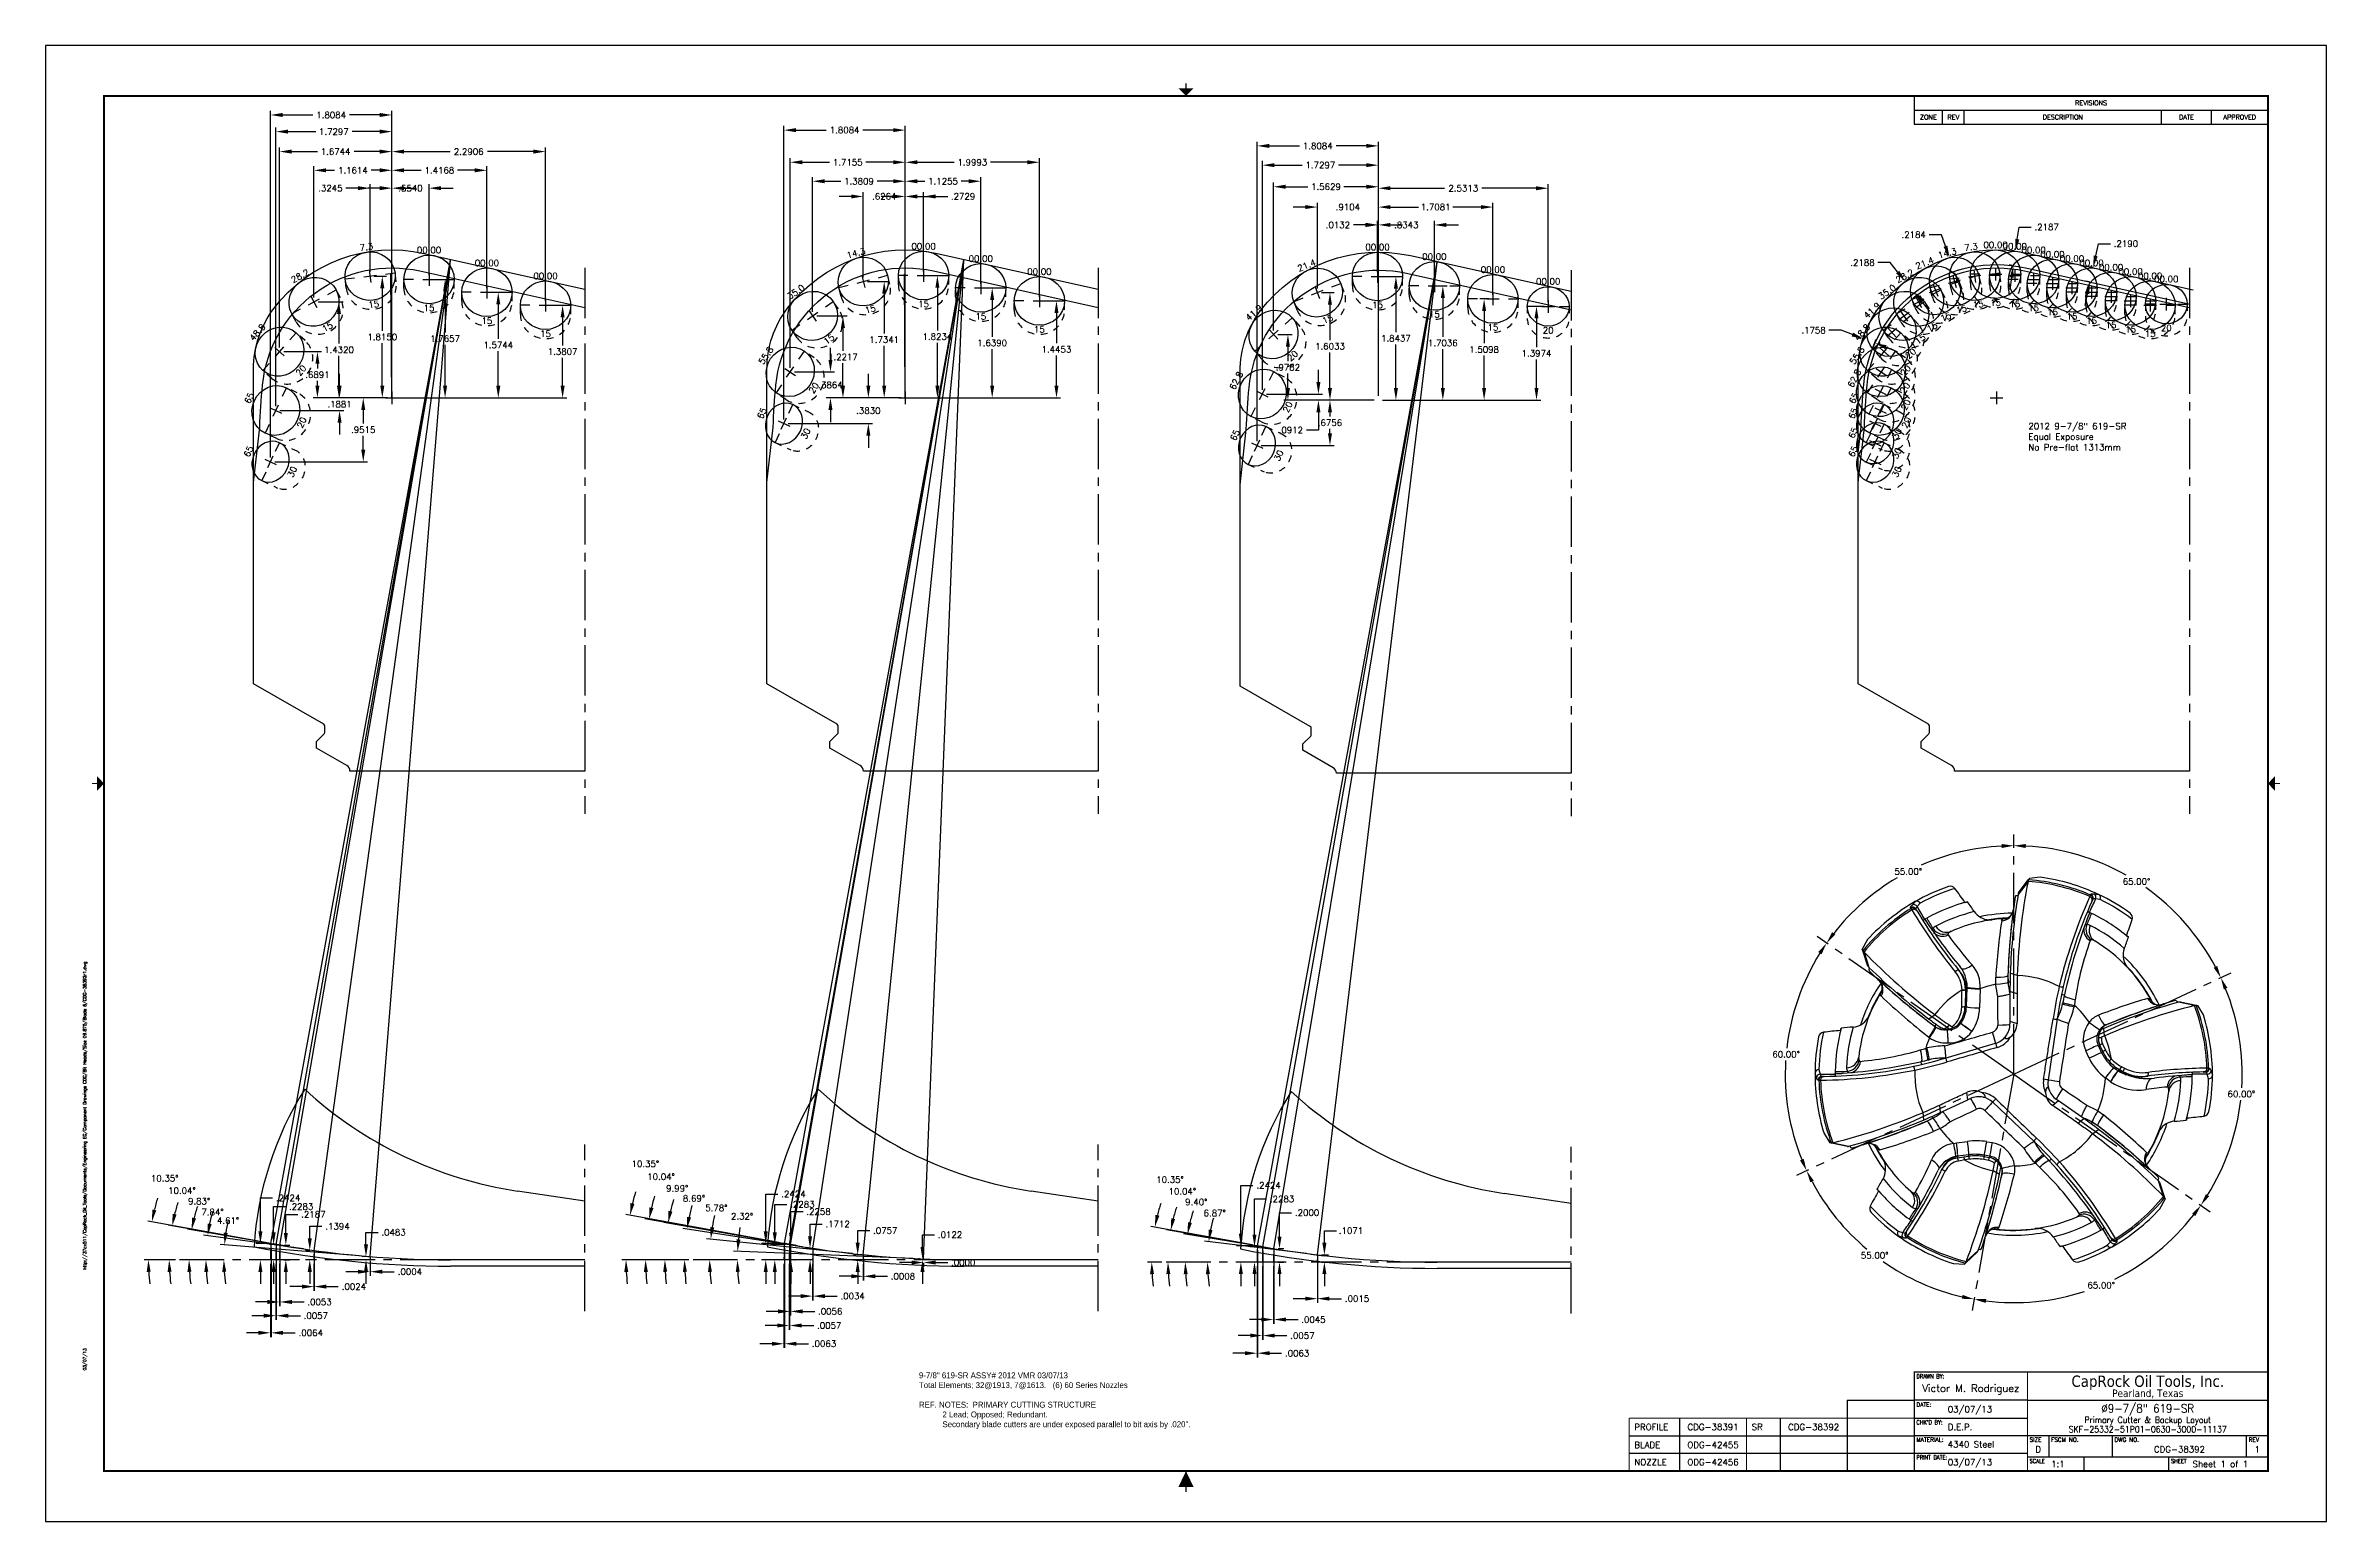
# Model space of a CAD drawing. Extents: x 0 to 34, y 0 to 22.
import ezdxf
from ezdxf.enums import TextEntityAlignment as Align

# ---------------------------------------------------------------- set-up
doc = ezdxf.new("R2010")
doc.units = 0
doc.header["$MEASUREMENT"] = 0
doc.header["$PDMODE"] = 3
doc.linetypes.add('CENTER2', pattern=[1.125, 0.75, -0.125, 0.125, -0.125])
doc.linetypes.add('HIDDEN2', pattern=[0.1875, 0.125, -0.0625])
doc.layers.get('0').update_dxf_attribs({"linetype": 'CONTINUOUS'})
doc.layers.get('Defpoints').update_dxf_attribs({"color": 10, "linetype": 'CONTINUOUS'})
for name, color, linetype in [('Blade1', 40, 'CONTINUOUS'), ('Blade3', 210, 'CONTINUOUS'), ('Blade5', 112, 'CONTINUOUS'), ('CLine', 5, 'CENTER2'), ('cONSTRUCTION', 201, 'CONTINUOUS'), ('Default', 7, 'CONTINUOUS'), ('Dims', 4, 'CONTINUOUS'), ('ODG-42333R2', 7, 'CONTINUOUS'), ('TEXT', 3, 'CONTINUOUS'), ('Title Block', 7, 'CONTINUOUS')]:
    doc.layers.add(name, color=color, linetype=linetype)
doc.styles.add('Block', font='tahoma.ttf')
doc.styles.add('RomanD', font='romand.shx', dxfattribs={"width": 0.9})
doc.styles.add('RomanS', font='romans')
doc.dimstyles.get("Standard").update_dxf_attribs({"dimtxt": 0.094, "dimasz": 0.18, "dimexe": 0.0625, "dimexo": 0.0625, "dimgap": 0.045, "dimtad": 0, "dimtih": 1, "dimtoh": 1, "dimdec": 4, "dimzin": 4, "dimdsep": 46, "dimtxsty": 'RomanS', "dimcen": 0.09, "dimazin": 1, "dimtfac": 1, "dimtdec": 4, "dimtofl": 0, "dimtmove": 0, "dimatfit": 1, "dimfxl": 1, "dimtolj": 1, "dimtzin": 0, "dimarcsym": 0})

msp = doc.modelspace()

# ---------------------------------------------------------------- texts
at = {"insert": (29.55724, 16.37373), "char_height": 0.094, "attachment_point": 1, "style": 'RomanS'}
msp.add_mtext_dynamic_manual_height_columns('2012 9-7/8" 619-SR\\PEqual Exposure\\PNo Pre-flat 1313mm', width=1.9720253, gutter_width=0.47, heights=[0], dxfattribs=at)
at = {"layer": 'TEXT', "style": 'RomanS'}
for s, p in [('PROFILE', (23.68341, 1.40602)), ('SR', (25.43341, 1.40602)), ('BLADE', (23.68341, 1.14023)), ('NOZZLE', (23.68341, 0.88289))]:
    msp.add_text(s, height=0.094, dxfattribs=at).set_placement(p, align=Align.MIDDLE_LEFT)
for s, p in [('CDG-38391', (24.85656, 1.40602)), ('CDG-38392', (26.35656, 1.40602)), ('ODG-42455', (24.85656, 1.14023)), ('ODG-42456', (24.85656, 0.88289))]:
    msp.add_text(s, height=0.094, dxfattribs=at).set_placement(p, align=Align.MIDDLE_CENTER)
at = {"layer": 'TEXT', "insert": (13.01948, 2.22107), "char_height": 0.0875, "width": 7.8114993, "attachment_point": 1}
msp.add_mtext('9-7/8" 619-SR ASSY# 2012 VMR 03/07/13\\PTotal Elements; 32@1913, 7@1613.   (6) 60 Series Nozzles\\P\\P\\pi-0.35,l0.35;REF. NOTES:  PRIMARY CUTTING STRUCTURE\\P^I2 Lead; Opposed; Redundant.  \\P^ISecondary blade cutters are under exposed parallel to bit axis by .020". ', dxfattribs=at)

# ---------------------------------------------------------------- blocks, each defined once
blk = doc.blocks.new('COT_Dblock')
at = {"layer": 'Defpoints'}
for p in [(33.812, 21.812), (0.188, 0.188)]:
    blk.add_point(p, dxfattribs=at)
at = {"layer": 'Title Block'}
for p, q in [((27.857, 21.25), (27.857, 20.828)), ((27.857, 21.039), (33.13, 21.039)), ((27.857, 20.828), (33.13, 20.828)), ((28.278, 20.828), (28.278, 21.039)), ((28.599, 20.828), (28.599, 21.039)), ((31.544, 20.828), (31.544, 21.039)), ((32.286, 20.828), (32.286, 21.039)), ((29.544, 1.805), (27.857, 1.805)), ((27.857, 1.539), (29.544, 1.539)), ((27.857, 1.282), (33.13, 1.282)), ((29.865, 0.961), (29.865, 1.282)), ((30.81, 0.961), (30.81, 1.282)), ((32.809, 0.961), (32.809, 1.282)), ((27.857, 1.016), (29.544, 1.016)), ((29.544, 0.961), (33.13, 0.961)), ((30.388, 0.75), (30.388, 0.961)), ((31.653, 0.75), (31.653, 0.961))]:
    blk.add_line(p, q, dxfattribs=at)
at = {"layer": 'Title Block', "color": 8}
blk.add_lwpolyline([(0, 0), (34, 0), (34, 22), (0, 22)], close=True, dxfattribs=at)
at = {"layer": 'Title Block'}
for points, const_width in [([(17, 21.438), (17, 21.363)], 0.015), ([(0.69, 11), (0.765, 11)], 0.015), ([(33.31, 11), (33.235, 11)], 0.015), ([(27.857, 0.75), (27.857, 2.227), (33.13, 2.227)], 0.0169), ([(29.544, 0.75), (29.544, 2.227)], 0.0169), ([(29.544, 1.805), (33.13, 1.805)], 0.0169), ([(17, 0.438), (17, 0.513)], 0.015)]:
    blk.add_lwpolyline(points, dxfattribs=dict(at, const_width=const_width))
at = {"layer": 'Title Block', "const_width": 0.03}
blk.add_lwpolyline([(33.13, 21.25), (0.87, 21.25), (0.87, 0.75), (33.13, 0.75)], close=True, dxfattribs=at)
at = {"layer": 'Title Block'}
for points in [[(16.887, 21.363), (17.113, 21.363), (17, 21.25)], [(0.765, 10.887), (0.765, 11.113), (0.87, 11)], [(33.235, 10.887), (33.235, 11.113), (33.13, 11)], [(16.887, 0.513), (17.113, 0.513), (17, 0.75)]]:
    blk.add_solid(points, dxfattribs=at)
for s, height, style, p in [('REVISIONS', 0.0703, 'RomanS', (30.493, 21.145)), ('ZONE', 0.0703, 'RomanS', (28.067, 20.934)), ('REV', 0.0703, 'RomanS', (28.439, 20.934)), ('DESCRIPTION', 0.07031, 'RomanS', (30.071, 20.934)), ('DATE', 0.0703, 'RomanS', (31.915, 20.934)), ('APPROVED', 0.0703, 'RomanS', (32.708, 20.934)), ('CapRock Oil Tools, Inc.', 0.16875, 'Block', (31.337, 2.09)), ('Pearland, Texas', 0.1125, 'Block', (31.337, 1.91))]:
    blk.add_text(s, height=height, dxfattribs=dict(at, style=style)).set_placement(p, align=Align.MIDDLE_CENTER)
at = {"layer": 'Title Block', "style": 'RomanS'}
for s, width, p in [('DRAWN BY:', 0.86, (27.888, 2.195)), ("CHK'D BY:", 0.91, (27.888, 1.508)), ('PRINT DATE:', 0.78, (27.888, 0.985)), ('SCALE', 0.9, (29.575, 0.93)), ('SHEET', 0.9, (31.685, 0.93))]:
    blk.add_text(s, height=0.0625, dxfattribs=dict(at, width=width)).set_placement(p, align=Align.TOP_LEFT)
for s, p in [('DATE:', (27.888, 1.773)), ('MATERIAL:', (27.888, 1.25)), ('SIZE', (29.575, 1.25)), ('FSCM NO.', (29.896, 1.25)), ('DWG NO.', (30.841, 1.25)), ('REV', (32.841, 1.25))]:
    blk.add_text(s, height=0.0625, dxfattribs=at).set_placement(p, align=Align.TOP_LEFT)
at = {"layer": 'Title Block', "color": 3, "style": 'RomanS'}
blk.add_text('D', height=0.094, dxfattribs=at).set_placement((29.704, 1.121), align=Align.TOP_CENTER)
at = {"layer": 'Title Block', "color": 1, "style": 'RomanS', "flags": 8}
for tag, p in [('FNAME', (0.62, 3.75)), ('REVDATE', (0.62, 2.25)), ('USER', (0.62, 0.75))]:
    blk.add_attdef(tag, text='', height=0.047, rotation=90, dxfattribs=at).set_placement(p, align=Align.BOTTOM_LEFT)
at = {"layer": 'Title Block', "color": 3, "style": 'RomanS', "flags": 8}
for tag, p in [('DDATE', (28.356, 1.672)), ('CHECK', (28.356, 1.406)), ('MATRL', (28.356, 1.149)), ('PDATE', (28.356, 0.883)), ('SCALE', (29.896, 0.855)), ('SHEET', (32.005, 0.855))]:
    blk.add_attdef(tag, text='', height=0.094, dxfattribs=at).set_placement(p, align=Align.MIDDLE_LEFT)
blk.add_attdef('DRAWN', text='', height=0.11, dxfattribs=at).set_placement((28.7, 1.984), align=Align.MIDDLE_CENTER)
at = {"layer": 'Title Block', "color": 3, "style": 'RomanD', "width": 0.9, "flags": 8}
for tag, height, p in [('TITL1', 0.125, (31.337, 1.684)), ('TITL2', 0.094, (31.337, 1.514)), ('TITL3', 0.094, (31.337, 1.374))]:
    blk.add_attdef(tag, text='', height=height, dxfattribs=at).set_placement(p, align=Align.MIDDLE_CENTER)
at = {"layer": 'Title Block', "color": 3, "style": 'RomanS', "flags": 8}
for tag, p in [('FSCM#', (30.337, 1.121)), ('DWG#', (31.81, 1.121)), ('REV#', (32.97, 1.121))]:
    blk.add_attdef(tag, text='', height=0.094, dxfattribs=at).set_placement(p, align=Align.TOP_CENTER)
blk = doc.blocks.new('*D146')
at = {"layer": 'Defpoints', "color": 0, "transparency": 16777216}
for p in [(29.339, 10.242), (28.268, 9.9), (26.411, 8.717), (29.339, 6.667), (29.339, 6.667)]:
    blk.add_point(p, dxfattribs=at)
at = {"layer": 'Dims', "color": 0, "lineweight": -2, "transparency": 16777216}
for start, end in [(93.0284, 113.9327), (120.6835, 141.9716)]:
    blk.add_arc((29.339, 6.667), 3.406, start, end, dxfattribs=at)
at = {"layer": 'Dims', "color": 0, "transparency": 16777216}
for points in [[(29.159, 10.098), (29.16, 10.038), (29.339, 10.073)], [(26.68, 8.747), (26.632, 8.783), (26.549, 8.62)]]:
    blk.add_solid(points, dxfattribs=at)
at = {"layer": 'Dims', "color": 0, "transparency": 16777216, "insert": (27.767, 9.688), "char_height": 0.094, "attachment_point": 5, "style": 'RomanS'}
blk.add_mtext('\\A1;55.00°', dxfattribs=at)
blk = doc.blocks.new('*D147')
at = {"layer": 'Defpoints', "color": 0, "transparency": 16777216}
for p in [(26.411, 8.717), (26.049, 7.548), (29.339, 6.667), (29.339, 6.667), (26.099, 5.156)]:
    blk.add_point(p, dxfattribs=at)
at = {"layer": 'Dims', "color": 0, "lineweight": -2, "transparency": 16777216}
for start, end in [(148.0284, 173.4444), (176.5519, 201.9716)]:
    blk.add_arc((29.339, 6.667), 3.406, start, end, dxfattribs=at)
at = {"layer": 'Dims', "color": 0, "transparency": 16777216}
for points in [[(26.425, 8.487), (26.475, 8.453), (26.549, 8.62)], [(26.208, 5.404), (26.153, 5.38), (26.252, 5.227)]]:
    blk.add_solid(points, dxfattribs=at)
at = {"layer": 'Dims', "color": 0, "transparency": 16777216, "insert": (25.946, 6.963), "char_height": 0.094, "attachment_point": 5, "style": 'RomanS'}
blk.add_mtext('\\A1;60.00°', dxfattribs=at)
blk = doc.blocks.new('*D148')
at = {"layer": 'Defpoints', "color": 0, "transparency": 16777216}
for p in [(29.339, 6.667), (29.339, 6.667), (26.099, 5.156), (26.862, 4.329), (28.718, 3.146)]:
    blk.add_point(p, dxfattribs=at)
at = {"layer": 'Dims', "color": 0, "lineweight": -2, "transparency": 16777216}
for start, end in [(208.0282, 230.0267), (235.1212, 256.9718)]:
    blk.add_arc((29.339, 6.667), 3.406, start, end, dxfattribs=at)
at = {"layer": 'Dims', "color": 0, "transparency": 16777216}
for points in [[(26.306, 5.053), (26.359, 5.079), (26.252, 5.227)], [(28.577, 3.377), (28.565, 3.319), (28.748, 3.312)]]:
    blk.add_solid(points, dxfattribs=at)
at = {"layer": 'Dims', "color": 0, "transparency": 16777216, "insert": (27.266, 3.964), "char_height": 0.094, "attachment_point": 5, "style": 'RomanS'}
blk.add_mtext('\\A1;55.00°', dxfattribs=at)
blk = doc.blocks.new('*D149')
at = {"layer": 'Defpoints', "color": 0, "transparency": 16777216}
for p in [(29.339, 6.667), (29.339, 6.667), (32.268, 4.616), (28.718, 3.146), (30.028, 3.331)]:
    blk.add_point(p, dxfattribs=at)
at = {"layer": 'Dims', "color": 0, "lineweight": -2, "transparency": 16777216}
for start, end in [(296.2504, 321.9718), (263.0282, 288.0398)]:
    blk.add_arc((29.339, 6.667), 3.406, start, end, dxfattribs=at)
at = {"layer": 'Dims', "color": 0, "transparency": 16777216}
for points in [[(31.998, 4.586), (32.046, 4.55), (32.129, 4.713)], [(28.921, 3.256), (28.93, 3.315), (28.748, 3.312)]]:
    blk.add_solid(points, dxfattribs=at)
at = {"layer": 'Dims', "color": 0, "transparency": 16777216, "insert": (30.643, 3.52), "char_height": 0.094, "attachment_point": 5, "style": 'RomanS'}
blk.add_mtext('\\A1;65.00°', dxfattribs=at)
blk = doc.blocks.new('*D150')
at = {"layer": 'Defpoints', "color": 0, "transparency": 16777216}
for p in [(32.58, 8.178), (29.339, 6.667), (29.339, 6.667), (32.629, 5.785), (32.268, 4.616)]:
    blk.add_point(p, dxfattribs=at)
at = {"layer": 'Dims', "color": 0, "lineweight": -2, "transparency": 16777216}
for start, end in [(356.5519, 21.9718), (328.0282, 353.4445)]:
    blk.add_arc((29.339, 6.667), 3.406, start, end, dxfattribs=at)
at = {"layer": 'Dims', "color": 0, "transparency": 16777216}
for points in [[(32.47, 7.929), (32.525, 7.953), (32.426, 8.106)], [(32.254, 4.847), (32.204, 4.88), (32.129, 4.713)]]:
    blk.add_solid(points, dxfattribs=at)
at = {"layer": 'Dims', "color": 0, "transparency": 16777216, "insert": (32.732, 6.37), "char_height": 0.094, "attachment_point": 5, "style": 'RomanS'}
blk.add_mtext('\\A1;60.00°', dxfattribs=at)
blk = doc.blocks.new('*D151')
at = {"layer": 'Defpoints', "color": 0, "transparency": 16777216}
for p in [(29.339, 10.242), (31.677, 9.144), (32.58, 8.178), (29.339, 6.667), (29.339, 6.667)]:
    blk.add_point(p, dxfattribs=at)
at = {"layer": 'Dims', "color": 0, "lineweight": -2, "transparency": 16777216}
for start, end in [(60.5055, 86.9716), (28.0284, 54.724)]:
    blk.add_arc((29.339, 6.667), 3.406, start, end, dxfattribs=at)
at = {"layer": 'Dims', "color": 0, "transparency": 16777216}
for points in [[(29.518, 10.038), (29.52, 10.098), (29.339, 10.073)], [(32.373, 8.28), (32.319, 8.254), (32.426, 8.106)]]:
    blk.add_solid(points, dxfattribs=at)
at = {"layer": 'Dims', "color": 0, "transparency": 16777216, "insert": (31.169, 9.539), "char_height": 0.094, "attachment_point": 5, "style": 'RomanS'}
blk.add_mtext('\\A1;65.00°', dxfattribs=at)
blk = doc.blocks.new('SE')
at = {"layer": 'ODG-42333R2', "color": 7, "linetype": 'Continuous'}
for p, q in [((10.819, 13.612), (10.575, 13.29)), ((10.581, 13.328), (10.826, 13.652)), ((10.819, 13.612), (10.819, 13.612)), ((10.826, 13.652), (10.852, 13.686)), ((11.122, 13.715), (10.852, 13.686)), ((7.937, 13.024), (8.02, 13.112)), ((8.02, 13.112), (8.017, 13.11)), ((8.143, 13.071), (8.062, 12.988)), ((10.491, 13.167), (10.49, 13.16)), ((10.519, 13.259), (10.5, 13.226)), ((12.373, 13.274), (12.382, 13.293)), ((12.373, 13.274), (12.373, 13.274)), ((12.43, 13.168), (12.421, 13.149)), ((12.457, 13.302), (12.576, 13.285)), ((12.613, 13.161), (12.499, 13.179)), ((12.576, 13.285), (12.573, 13.286)), ((7.912, 12.939), (7.902, 12.957)), ((7.912, 12.939), (7.912, 12.939)), ((8.032, 12.925), (8.042, 12.907)), ((8.247, 12.666), (8.215, 12.647)), ((8.215, 12.647), (8.222, 12.612)), ((8.258, 12.672), (8.269, 12.678)), ((8.275, 12.644), (8.269, 12.678)), ((10.226, 12.687), (10.259, 12.692)), ((10.468, 13.011), (10.443, 12.842)), ((12.307, 12.858), (12.283, 12.832)), ((12.341, 12.843), (12.307, 12.858)), ((12.339, 12.808), (12.364, 12.832)), ((12.353, 12.838), (12.364, 12.832)), ((6.833, 12.168), (6.702, 11.929)), ((6.715, 11.889), (6.702, 11.929)), ((6.84, 11.502), (6.715, 11.889)), ((6.743, 11.86), (6.744, 11.86)), ((6.744, 11.86), (6.867, 11.475)), ((6.861, 11.412), (6.877, 11.378)), ((6.92, 11.336), (6.923, 11.333)), ((7.034, 11.229), (7.159, 11.111)), ((7.161, 10.844), (7.176, 10.873)), ((9.179, 10.907), (9.179, 10.915)), ((9.262, 10.922), (9.255, 10.512)), ((9.262, 10.931), (9.262, 10.922)), ((9.29, 10.501), (9.303, 10.973)), ((9.296, 11.005), (9.292, 10.886)), ((9.303, 10.973), (9.304, 10.986)), ((9.626, 10.94), (9.615, 10.469)), ((9.626, 10.951), (9.626, 10.94)), ((10.015, 11.055), (10.016, 11.229)), ((10.317, 11.275), (10.321, 11.105)), ((10.32, 11.272), (10.322, 11.112)), ((10.373, 11.111), (10.322, 11.112)), ((10.37, 10.88), (10.37, 10.822)), ((10.546, 10.822), (10.37, 10.88)), ((10.37, 10.822), (10.37, 10.136)), ((10.553, 11.271), (10.379, 11.333)), ((10.554, 11.276), (10.553, 11.271)), ((8.509, 10.3), (8.358, 10.193)), ((8.505, 10.303), (8.509, 10.3)), ((9.255, 10.512), (9.29, 10.501)), ((11.97, 10.53), (11.964, 10.498)), ((13.866, 10.671), (13.884, 10.643)), ((14.256, 10.587), (14.086, 10.535)), ((14.412, 10.634), (14.407, 10.632)), ((14.508, 10.648), (14.471, 10.65)), ((14.955, 10.525), (14.56, 10.61)), ((14.597, 10.62), (14.995, 10.535)), ((14.955, 10.525), (14.955, 10.525)), ((14.995, 10.535), (15.036, 10.526)), ((15.177, 10.294), (15.036, 10.526)), ((8.362, 9.734), (8.351, 9.743)), ((8.373, 9.726), (8.362, 9.734)), ((8.507, 10.007), (8.52, 9.997)), ((8.52, 9.997), (8.528, 9.992)), ((8.873, 10.037), (8.754, 9.948)), ((8.797, 9.929), (8.8, 9.932)), ((8.797, 9.929), (8.798, 9.929)), ((8.873, 10.037), (8.926, 10)), ((9.139, 10.095), (9.123, 10.103)), ((9.153, 10.09), (9.139, 10.095)), ((9.151, 10.086), (9.153, 10.09)), ((9.428, 9.891), (9.425, 9.888)), ((10.37, 10.136), (10.37, 10.128)), ((10.37, 10.136), (10.546, 10.084)), ((10.37, 10.128), (10.37, 10.07)), ((10.546, 10.084), (10.546, 10.071)), ((11.544, 10.197), (11.317, 8.677)), ((12.604, 9.917), (12.636, 9.931)), ((12.722, 9.776), (12.704, 9.96)), ((12.726, 9.778), (12.722, 9.776)), ((8.279, 9.465), (8.311, 9.473)), ((8.761, 9.22), (10.012, 9.591)), ((12.339, 9.218), (12.253, 9.401)), ((12.562, 9.541), (12.648, 9.356)), ((12.677, 9.383), (12.602, 9.544)), ((12.648, 9.356), (12.677, 9.383)), ((12.668, 9.577), (12.743, 9.418)), ((5.527, 8.85), (5.526, 8.847)), ((5.561, 8.735), (5.527, 8.85)), ((5.623, 8.671), (5.602, 8.671)), ((5.623, 8.936), (5.655, 8.825)), ((5.623, 8.671), (5.623, 8.671)), ((5.694, 8.767), (5.715, 8.767)), ((6.059, 8.837), (6.026, 8.849)), ((6.026, 8.837), (6.026, 8.849)), ((6.027, 8.787), (6.061, 8.775)), ((12.867, 8.633), (12.74, 8.729)), ((12.871, 8.63), (12.867, 8.633)), ((12.954, 8.977), (13.069, 8.902)), ((13.101, 8.933), (13.069, 8.902)), ((13.069, 8.902), (13.074, 8.899)), ((13.177, 8.891), (13.101, 8.933)), ((13.137, 9.014), (13.217, 8.973)), ((13.171, 8.89), (13.177, 8.891)), ((14.901, 8.857), (14.867, 8.869)), ((14.869, 8.807), (14.901, 8.795)), ((14.901, 8.807), (14.901, 8.795)), ((15.233, 8.877), (15.212, 8.877)), ((15.304, 8.708), (15.273, 8.819)), ((15.305, 8.973), (15.326, 8.973)), ((15.305, 8.973), (15.305, 8.973)), ((15.367, 8.909), (15.401, 8.794)), ((15.401, 8.794), (15.401, 8.797)), ((8.616, 8.051), (8.639, 7.868)), ((8.691, 7.892), (9.326, 8.188)), ((9.298, 8.37), (9.311, 8.375)), ((9.326, 8.188), (9.298, 8.37)), ((9.326, 8.188), (9.333, 8.191)), ((9.333, 8.191), (9.385, 8.216)), ((10.97, 7.148), (9.941, 8.125)), ((11.435, 8.041), (11.424, 8.049)), ((11.579, 8.156), (11.435, 8.041)), ((11.572, 8.161), (11.525, 8.193)), ((11.579, 8.156), (11.572, 8.161)), ((12.156, 7.752), (11.579, 8.156)), ((8.202, 7.866), (8.206, 7.868)), ((8.206, 7.868), (8.224, 7.684)), ((8.303, 7.653), (8.455, 7.728)), ((8.305, 7.657), (8.448, 7.726)), ((8.428, 7.772), (8.448, 7.726)), ((8.63, 7.471), (8.472, 7.399)), ((8.639, 7.868), (8.691, 7.892)), ((12.055, 7.607), (12.203, 7.719)), ((12.203, 7.719), (12.156, 7.752)), ((12.391, 7.583), (12.421, 7.625)), ((12.557, 7.535), (12.416, 7.629)), ((12.419, 7.344), (12.569, 7.451)), ((12.552, 7.535), (12.421, 7.625)), ((12.55, 7.909), (12.692, 7.809)), ((5.751, 7.35), (5.892, 7.118)), ((5.933, 7.109), (5.892, 7.118)), ((6.331, 7.024), (5.933, 7.109)), ((5.972, 7.119), (5.973, 7.119)), ((5.973, 7.119), (6.368, 7.034)), ((6.419, 6.996), (6.457, 6.994)), ((6.515, 7.01), (6.522, 7.012)), ((6.666, 7.055), (6.83, 7.105)), ((7.062, 6.973), (7.044, 7.001)), ((8.971, 7.102), (9.044, 7.115)), ((9.044, 7.115), (9.318, 7.153)), ((9.345, 6.821), (9.068, 6.784)), ((9.344, 6.782), (9.345, 6.821)), ((9.729, 6.812), (9.728, 6.776)), ((9.871, 6.787), (9.729, 6.812)), ((9.793, 7.145), (9.933, 7.121)), ((12.423, 7.341), (12.419, 7.344)), ((13.767, 6.8), (13.751, 6.771)), ((9.068, 6.784), (9.02, 6.776)), ((9.084, 6.778), (9.057, 6.775)), ((9.067, 6.743), (9.223, 6.765)), ((9.246, 6.69), (9.088, 6.663)), ((9.223, 6.765), (9.344, 6.782)), ((9.366, 6.707), (9.246, 6.69)), ((9.842, 6.681), (9.719, 6.702)), ((9.728, 6.776), (9.852, 6.754)), ((9.949, 6.421), (9.95, 6.425)), ((9.95, 6.425), (10.112, 6.334)), ((10.154, 6.541), (10.148, 6.51)), ((10.999, 6.608), (10.977, 6.632)), ((13.893, 6.416), (13.768, 6.533)), ((14.008, 6.308), (14.002, 6.313)), ((14.067, 6.232), (14.051, 6.266)), ((14.184, 5.784), (14.06, 6.169)), ((14.088, 6.142), (14.213, 5.755)), ((14.095, 5.476), (14.226, 5.715)), ((14.184, 5.784), (14.184, 5.784)), ((14.213, 5.755), (14.226, 5.715)), ((7.925, 5.223), (7.896, 5.203)), ((7.907, 5.195), (7.896, 5.203)), ((7.947, 5.167), (7.977, 5.188)), ((7.594, 4.922), (7.703, 4.885)), ((7.723, 4.756), (7.609, 4.794)), ((7.609, 4.794), (7.612, 4.792)), ((7.773, 4.884), (7.785, 4.901)), ((7.811, 4.769), (7.799, 4.752)), ((7.811, 4.769), (7.811, 4.769)), ((9.683, 4.548), (9.685, 4.554)), ((9.732, 4.697), (9.786, 4.86)), ((10.028, 4.974), (9.994, 4.976)), ((12.653, 5), (12.659, 4.966)), ((12.67, 4.972), (12.659, 4.966)), ((12.713, 4.997), (12.706, 5.032)), ((12.785, 4.573), (12.866, 4.656)), ((12.896, 4.719), (12.885, 4.737)), ((12.991, 4.62), (12.908, 4.532)), ((12.908, 4.532), (12.911, 4.534)), ((13.016, 4.705), (13.026, 4.687)), ((13.016, 4.705), (13.016, 4.705)), ((8.966, 4.117), (9.237, 4.1)), ((9.268, 4.128), (9.237, 4.1)), ((9.566, 4.405), (9.268, 4.128)), ((9.283, 4.166), (9.579, 4.441)), ((9.283, 4.166), (9.283, 4.166)), ((9.64, 4.462), (9.663, 4.491))]:
    blk.add_line(p, q, dxfattribs=at)
for centre, radius, start, end in [((25.325, 10.782), 14.78, 168.9621, 178.0863), ((23.842, 11.158), 13.253, 169.1518, 169.3273), ((10.464, 8.822), 4.803, 66.7998, 85.7635), ((10.464, 8.822), 4.844, 66.789, 85.709), ((10.464, 8.822), 4.937, 64.7129, 82.3419), ((10.464, 8.822), 4.938, 119.7129, 137.3419), ((10.464, 8.822), 4.937, 109.1549, 119.7129), ((8.06, 13.028), 0.0934, 27.7193, 115.55), ((10.464, 8.822), 4.842, 107.5737, 118.6474), ((10.464, 8.822), 4.437, 105.0293, 119.1783), ((8.887, 13.344), 0.149, 39.213, 106.8458), ((-5.709, 2.529), 18.314, 35.2196, 36.5588), ((10.464, 8.822), 4.438, 105.8367, 106.9915), ((-5.659, 2.57), 18.309, 34.1996, 35.1373), ((27.533, 10.671), 17.224, 171.4679, 178.0008), ((25.37, 10.822), 15, 170.5302, 178.0482), ((25.605, 10.803), 15.298, 171.5111, 172.1392), ((10.757, 39.646), 26.388, 269.4813, 269.5918), ((25.37, 10.822), 15, 170.3838, 170.5302), ((23.719, 8.115), 12.464, 155.737, 166.6083), ((22.424, 8.571), 11, 155.6155, 167.2467), ((22.081, 8.473), 10.675, 153.8444, 155.837), ((21.976, 8.875), 10.562, 155.3903, 155.6091), ((12.336, 13.188), 0.0937, 335.4619, 66.8256), ((21.928, 8.797), 10.455, 155.4033, 155.6209), ((10.464, 8.822), 4.937, 54.1549, 64.7129), ((12.53, 13.203), 0.0934, 332.7193, 60.55), ((10.464, 8.822), 4.842, 52.5737, 63.6474), ((10.464, 8.822), 4.844, 121.789, 140.709), ((10.464, 8.822), 4.803, 121.7998, 140.7635), ((7.962, 12.86), 0.0937, 30.4619, 121.8256), ((17.023, 18.283), 10.562, 210.3903, 210.6091), ((18.513, 19.185), 12.304, 210.6968, 219.4533), ((17.06, 18.198), 10.455, 210.4033, 210.6209), ((17.413, 18.138), 10.675, 208.8444, 210.837), ((17.529, 18.475), 11, 210.6155, 219.8603), ((10.464, 8.822), 4.438, 119.8113, 120.453), ((10.464, 8.822), 4.438, 119.7305, 119.9768), ((11.072, 7.737), 5.681, 119.2024, 119.571), ((18.3, 19.186), 11.97, 213.1256, 220.0067), ((17.69, 18.598), 11.14, 212.3088, 212.7435), ((17.595, 18.27), 10.837, 210.9516, 212.5548), ((8.615, 12.336), 0.186, 118.0819, 146.4445), ((10.464, 8.822), 4.157, 103.6414, 117.7645), ((10.464, 8.822), 3.875, 93.0353, 113.6813), ((9.885, 13.15), 0.495, 215.7277, 265.6165), ((10.464, 8.822), 4, 90.516, 102.1143), ((10.464, 8.822), 3.884, 92.4078, 99.1583), ((9.874, 13.058), 0.402, 266.2748, 277.9964), ((26.003, 10.244), 16.018, 171.4147, 176.4732), ((10.248, 12.837), 0.146, 274.1736, 281.9883), ((10.212, 12.925), 0.24, 286.6263, 352.004), ((26.54, 10.756), 16.23, 172.4265, 178.1679), ((24.366, 8.035), 12.94, 158.3556, 167.7092), ((22.294, 8.4), 10.837, 155.9517, 157.5549), ((12.282, 12.352), 0.186, 63.0819, 91.4447), ((10.464, 8.822), 4.438, 64.8113, 65.453), ((22.617, 8.51), 11.14, 157.3089, 157.725), ((10.464, 8.822), 4.438, 64.7305, 64.9768), ((9.924, 7.701), 5.681, 64.2024, 64.571), ((10.464, 8.822), 4.157, 48.6414, 62.7645), ((10.464, 8.822), 4.437, 50.0293, 64.1783), ((-3.967, 18.46), 18.314, 340.2196, 341.5588), ((13.263, 12.707), 0.149, 344.213, 51.8458), ((15.122, 16.696), 7.682, 215.0705, 222.2042), ((8.981, 12.203), 0.184, 113.6436, 139.8331), ((19.577, 9.526), 7.673, 160.0729, 171.4053), ((12.383, 11.976), 0.184, 58.6436, 84.8332), ((10.464, 8.822), 3.875, 28.0353, 58.6813), ((13.677, 11.779), 0.495, 160.7277, 210.6165), ((10.464, 8.822), 4.438, 50.8367, 51.9915), ((-3.905, 18.443), 18.309, 339.1996, 340.1373), ((16.224, 21.121), 13.253, 224.1518, 224.3273), ((17.382, 22.12), 14.78, 223.9621, 233.0863), ((17.375, 22.18), 15, 225.3838, 225.5302), ((-14.618, 26.743), 26.388, 324.4813, 324.5918), ((17.375, 22.18), 15, 225.5302, 233.0482), ((19.035, 24.207), 17.674, 226.5375, 233.4222), ((8.439, 10.899), 0.74, 1.2312, 39.252), ((17.529, 18.475), 11, 219.8603, 220.1365), ((8.498, 10.936), 0.764, 359.5853, 39.7464), ((8.552, 10.908), 0.741, 358.2448, 39.9592), ((8.571, 11.029), 0.725, 358.0814, 39.4656), ((8.865, 11.021), 0.765, 354.7248, 42.2251), ((10.464, 8.822), 4, 25.5147, 47.1022), ((10.464, 8.822), 3.884, 27.4759, 44.1602), ((13.596, 11.736), 0.402, 211.2748, 222.9964), ((10.464, 8.822), 3.875, 148.0353, 173.6813), ((10.464, 8.822), 4, 145.5254, 162.1334), ((10.464, 8.822), 3.884, 147.5094, 159.1328), ((17.526, 22.361), 15.298, 226.5341, 227.1386), ((18.209, 23.225), 16.396, 227.4421, 233.7198), ((6.958, 10.969), 0.24, 341.6052, 47.0086), ((7.051, 10.948), 0.146, 329.1603, 336.9754), ((10.464, 8.822), 2.456, 121.5494, 142.9078), ((9.286, 11.322), 0.0475, 197.9565, 206.7871), ((18.278, 18.456), 11.75, 219.8838, 220.1133), ((8.591, 11.012), 0.714, 357.896, 10.6107), ((10.268, 11.399), 1.05, 202.072, 203.2212), ((10.464, 8.822), 2.278, 101.3707, 111.5994), ((11.856, 11.198), 1.847, 184.4577, 193.8745), ((10.27, 11.228), 0.0669, 41.5073, 44.7924), ((11.83, 11.212), 1.511, 183.7937, 194.955), ((25.37, 10.822), 15, 178.0482, 179.7803), ((25.316, 10.821), 14.769, 178.2512, 179.9933), ((10.464, 8.822), 2.456, 62.5953, 87.9078), ((22.816, 8.441), 11.51, 167.1414, 171.2357), ((22.424, 8.571), 11, 167.2467, 171.5), ((23.699, 8.112), 12.271, 167.3961, 168.4046), ((6.426, 10.485), 0.495, 275.7277, 325.6165), ((6.5, 10.429), 0.402, 326.2748, 337.9964), ((18.526, 22.716), 16.487, 226.4602, 231.8898), ((17.345, 22.134), 14.769, 233.2512, 234.9933), ((8.537, 10.504), 0.637, 307.6294, 359.4726), ((8.513, 10.525), 0.742, 325.3418, 358.9932), ((8.537, 10.523), 0.753, 324.9037, 358.2914), ((8.564, 10.489), 1.051, 325.3172, 358.874), ((215.92, 11.24), 205.858, 180.13483, 180.33278), ((10.217, 10.877), 1.492, 332.8851, 348.4204), ((11.679, 10.578), 0.00129, 151.3465, 185.4632), ((10.199, 10.855), 1.8, 334.6831, 348.5634), ((19.128, 9.602), 7.218, 171.4718, 172.6134), ((10.464, 8.822), 2.278, 34.5179, 48.5962), ((12.751, 9.817), 0.505, 110.8051, 144.2597), ((18.27, -4.5), 15.85, 106.4056, 111.0725), ((18.576, -3.842), 15, 105.5302, 113.0482), ((18.521, -3.818), 14.78, 103.9621, 113.0863), ((18.998, -4.892), 16.19, 107.4266, 112.6821), ((19.327, -5.782), 17.135, 106.4621, 112.51), ((14.011, 10.714), 0.145, 209.1456, 217.0046), ((14.076, 10.784), 0.24, 221.6268, 286.9961), ((18.658, -4.063), 15.298, 106.5457, 107.1386), ((38.524, 21.583), 26.388, 204.4813, 204.5918), ((18.576, -3.842), 15, 105.3838, 105.5302), ((18.235, -2.316), 13.253, 104.1518, 104.3273), ((10.464, 8.822), 4.803, 1.7998, 20.7635), ((10.464, 8.822), 4.844, 1.789, 20.709), ((10.464, 8.822), 4.937, 359.7129, 17.3419), ((10.464, 8.822), 4.937, 169.1549, 179.7129), ((5.759, 9.717), 0.149, 99.213, 166.8458), ((10.464, 8.822), 4.842, 167.5737, 178.6474), ((7.827, -8.33), 18.314, 95.2196, 96.5588), ((10.464, 8.822), 4.437, 165.0293, 179.1783), ((10.464, 8.822), 4.437, 165.8367, 166.9915), ((7.816, -8.267), 18.309, 94.1996, 95.1373), ((10.464, 8.822), 4.157, 163.6414, 177.7645), ((10.464, 8.822), 2.278, 156.6264, 163.5962), ((17.375, 22.18), 15, 233.0482, 234.2133), ((8.771, 10.296), 0.695, 235.1447, 274.496), ((22.478, 28.693), 23.329, 233.1988, 233.2439), ((8.616, 10.1), 0.143, 217.502, 220.5241), ((8.741, 10.302), 0.375, 233.2517, 278.9837), ((8.608, 10.063), 0.109, 213.9834, 216.9885), ((8.742, 10.299), 0.374, 235.0314, 278.5083), ((17.375, 22.18), 15, 234.2133, 234.285), ((8.818, 10.306), 0.364, 233.9955, 259.9104), ((8.838, 10.304), 0.374, 234.2881, 264.2078), ((-239.703, 875.441), 900.855, 286.009068, 286.087989), ((8.813, 10.279), 0.337, 259.9801, 294.766), ((8.843, 10.302), 0.376, 263.071, 325.0025), ((8.874, 10.276), 0.675, 265.8462, 324.8584), ((8.857, 9.898), 0.123, 37.9784, 56.0222), ((8.818, 10.328), 0.379, 291.0707, 323.7006), ((17.682, 21.965), 14.625, 234.2556, 234.3129), ((9.883, 10.041), 0.183, 286.729, 0.8829), ((9.87, 10.07), 0.5, 286.5, 322.9635), ((9.89, 10.028), 0.567, 286.3417, 331.1525), ((9.87, 10.07), 0.5, 322.9635, 0), ((10.134, 10.08), 0.412, 307.7456, 358.6484), ((169.919, -15.411), 160.136, 170.8386, 171.36373), ((12.87, 9.686), 0.68, 141.176, 204.8122), ((12.902, 9.701), 0.376, 141.7775, 205.0595), ((12.939, 9.702), 0.372, 171.6832, 205.0334), ((12.908, 9.731), 0.338, 143.6858, 175.8274), ((12.909, 9.702), 0.373, 112.4199, 144.8109), ((12.9, 9.703), 0.373, 112.8575, 141.7607), ((18.576, -3.842), 15, 113.0482, 113.3307), ((12.915, 9.693), 0.274, 169.459, 205.0857), ((18.54, -3.768), 14.741, 113.2487, 113.5672), ((10.464, 8.822), 2.456, 8.7835, 22.9078), ((12.787, 9.81), 0.238, 94.8151, 97.6095), ((5.302, 21.755), 12.94, 273.3557, 282.709), ((6.795, 9.228), 0.184, 173.6436, 199.8331), ((5.974, 16.784), 7.673, 275.0731, 286.4052), ((5.637, 19.767), 11, 282.2467, 286.5), ((5.59, 20.178), 11.51, 282.1414, 286.2357), ((6.099, 16.33), 7.202, 286.4709, 287.6149), ((5.524, 21.074), 12.227, 282.3937, 283.4058), ((8.733, 7.723), 1.8, 89.6829, 103.5642), ((8.359, 9.182), 0.00133, 266.4118, 300.3988), ((8.706, 7.73), 1.491, 87.8848, 103.4211), ((69.036, -198.015), 215.72, 105.86899, 106.2122), ((13.516, 9.773), 1.302, 205.2317, 233.3718), ((12.516, 10.429), 0.888, 272.9403, 275.5253), ((13.56, 9.779), 1.005, 204.9072, 232.9211), ((13.571, 9.802), 0.987, 205.0967, 222.3042), ((13.539, 9.792), 0.88, 205.2048, 222.5683), ((13.584, 9.814), 1.005, 222.3295, 241.283), ((13.568, 9.852), 0.942, 224.0441, 242.7967), ((10.464, 8.822), 4.937, 179.7129, 197.3419), ((5.62, 8.843), 0.0934, 87.7193, 175.55), ((5.716, 8.674), 0.0937, 90.4619, 181.8256), ((10.464, 8.822), 4.844, 181.789, 200.709), ((5.551, 19.233), 10.562, 270.3903, 270.6091), ((5.87, 19.498), 10.675, 268.8444, 270.837), ((5.503, 21.134), 12.464, 270.737, 281.6083), ((10.464, 8.822), 4.803, 181.7998, 200.7635), ((5.642, 19.222), 10.455, 270.4033, 270.6209), ((5.637, 19.767), 11, 270.6155, 282.2467), ((11.708, 8.807), 5.681, 179.2024, 179.571), ((10.464, 8.822), 4.437, 179.7305, 179.9768), ((10.464, 8.822), 4.437, 179.8113, 180.453), ((10.374, 8.822), 4.348, 179.9719, 180.4579), ((5.847, 19.722), 10.837, 270.9516, 272.5548), ((5.61, 19.968), 11.14, 272.3088, 273.1609), ((6.497, 8.978), 0.186, 178.0819, 206.4445), ((10.464, 8.822), 2.456, 177.5953, 202.9078), ((11.774, 8.613), 0.575, 171.8525, 205.9417), ((11.812, 8.603), 0.5, 171.5, 197.9617), ((11.781, 8.609), 0.184, 171.93, 235.7914), ((10.464, 8.822), 2.278, 336.3714, 357.6503), ((13.563, 9.692), 1.268, 236.9183, 278.7559), ((13.384, 11.786), 2.904, 263.8662, 265.7905), ((13.762, 10.089), 1.374, 239.9725, 248.6), ((13.447, 9.107), 0.351, 218.2101, 233.0172), ((13.662, 9.768), 1.002, 241.0344, 277.6344), ((13.678, 9.857), 0.998, 242.454, 277.3307), ((13.598, 9.721), 0.965, 247.9394, 277.9532), ((13.79, 10.095), 1.383, 246.3874, 277.1094), ((13.583, 8.223), 0.5, 82.489, 84.9989), ((15.291, -2.123), 11, 97.8132, 98.1495), ((14.906, 1.253), 7.278, 94.9719, 99.0872), ((15.291, -2.123), 11, 90.6155, 97.8132), ((15.408, -3.223), 12.196, 90.6738, 97.5528), ((15.352, -1.251), 10.069, 92.7515, 97.9391), ((10.464, 8.822), 4.157, 343.6414, 357.7645), ((15.081, -2.078), 10.837, 90.9516, 92.5548), ((14.431, 8.666), 0.186, 358.0819, 26.4445), ((15.317, -2.324), 11.14, 92.3088, 93.1337), ((10.464, 8.822), 4.437, 345.0293, 359.1783), ((10.464, 8.822), 4.438, 359.8113, 0.453), ((10.554, 8.822), 4.348, 359.9719, 0.4579), ((15.057, -1.854), 10.675, 88.8444, 90.837), ((10.464, 8.822), 4.437, 359.7305, 359.9768), ((9.22, 8.837), 5.681, 359.2024, 359.571), ((15.286, -1.578), 10.455, 90.4033, 90.6209), ((10.464, 8.822), 4.842, 347.5737, 358.6474), ((15.212, 8.97), 0.0937, 270.4619, 1.8256), ((15.377, -1.589), 10.562, 90.3903, 90.6091), ((15.308, 8.801), 0.0934, 267.7193, 355.55), ((10.464, 8.822), 4.937, 349.1549, 359.7129), ((2.376, 21.438), 14.769, 293.2512, 294.9933), ((-77.155, 191.029), 202.566, 295.13358, 295.33884), ((9.476, 7.997), 0.413, 62.7982, 113.6053), ((9.597, 7.763), 0.5, 77.9658, 115), ((9.617, 7.786), 0.183, 46.7946, 115.8805), ((9.626, 7.795), 0.57, 46.591, 86.0756), ((9.597, 7.763), 0.5, 46.5, 77.9658), ((148.946, 151.334), 199.464, 225.85208, 226.25534), ((11.669, 8.381), 0.413, 182.7998, 233.605), ((11.812, 8.603), 0.5, 197.9617, 235), ((-103.013, -157.428), 201.673, 55.13323, 55.34052), ((11.612, 6.318), 1.847, 59.4614, 68.8797), ((10.464, 8.822), 3.875, 328.0353, 353.6813), ((14.133, 8.416), 0.184, 353.6436, 19.8331), ((2.407, 21.462), 14.78, 283.9621, 293.0863), ((2.352, 21.486), 15, 285.5302, 293.0482), ((1.518, 23.669), 17.391, 286.4974, 292.9706), ((1.915, 22.581), 16.238, 287.4265, 293.1673), ((2.605, 22.314), 16.028, 286.4149, 291.4722), ((2.352, 21.486), 15, 293.0482, 294.7803), ((8.378, 7.618), 0.0821, 151.83, 154.7291), ((7.721, 9.05), 1.511, 298.8016, 309.9641), ((7.722, 9.079), 1.847, 299.4614, 308.8797), ((10.464, 8.822), 2.278, 216.3714, 229.0556), ((-280.523, -294.384), 419.096, 45.97885, 46.1638), ((3.582, -4.49), 14.769, 53.2512, 54.9933), ((11.638, 6.332), 1.511, 58.8016, 69.9641), ((3.552, -4.536), 15, 53.0482, 54.7803), ((2.079, -6.348), 17.391, 46.4974, 52.9706), ((12.55, 7.617), 0.0821, 271.83, 274.7291), ((2.823, -5.461), 16.238, 47.4265, 53.1673), ((3.552, -4.536), 15, 45.5302, 53.0482), ((2.709, -4.73), 16.028, 46.4149, 51.4722), ((10.464, 8.822), 3.884, 327.5277, 339.1328), ((10.464, 8.822), 4, 325.5389, 342.111), ((14.428, 7.215), 0.402, 146.2748, 157.9964), ((14.502, 7.159), 0.495, 95.7277, 145.6165), ((13.111, 25.911), 18.309, 274.1996, 275.1373), ((10.464, 8.822), 4.437, 345.8367, 346.9915), ((13.1, 25.974), 18.314, 275.2196, 276.5588), ((15.169, 7.927), 0.149, 279.213, 346.8458), ((2.693, 19.96), 13.253, 284.1518, 284.3273), ((2.352, 21.486), 15, 285.3838, 285.5302), ((-17.597, -3.939), 26.388, 24.4813, 24.5918), ((2.27, 21.707), 15.298, 286.5184, 287.1386), ((6.851, 6.86), 0.24, 41.6268, 106.9961), ((10.464, 8.822), 4, 205.533, 217.1559), ((10.464, 8.822), 3.884, 207.4027, 214.1328), ((6.917, 6.93), 0.145, 29.1456, 37.0046), ((10.464, 8.822), 3.875, 208.0353, 228.6813), ((9.052, 6.42), 0.687, 96.7097, 156.6425), ((9.531, 5.632), 1.536, 80.1803, 97.9797), ((9.509, 5.574), 1.257, 79.9343, 97.52), ((9.812, 6.45), 0.681, 7.9541, 79.7316), ((12.281, 7.873), 1.8, 209.6829, 223.5642), ((3.399, -0.831), 11, 42.2467, 46.5), ((12.289, 7.846), 1.491, 207.8848, 223.4211), ((3.067, -1.077), 11.51, 42.1414, 46.2357), ((11.205, 6.819), 0.00133, 26.4118, 60.3988), ((2.323, -1.582), 12.227, 42.3937, 43.4058), ((10.464, 8.822), 2.456, 297.5953, 322.9078), ((3.546, -4.476), 14.78, 43.9621, 53.0863), ((6.874, 6.497), 0.402, 21.2748, 32.9964), ((6.786, 6.468), 0.495, 330.7277, 20.6165), ((-1.271, 11.146), 11, 325.6155, 334.7814), ((-2.326, 11.734), 12.299, 325.6957, 334.3809), ((-2.157, 11.496), 11.875, 328.107, 334.7762), ((1.376, 9.707), 7.663, 330.0639, 336.829), ((9.133, 6.17), 0.609, 97.2206, 154.1436), ((9.137, 6.244), 0.504, 97.9222, 154.7092), ((-1.271, 11.146), 11, 334.7814, 335.0057), ((9.147, 6.288), 0.494, 97.3202, 154.8171), ((9.137, 6.192), 0.595, 108.4795, 133.203), ((8.781, 6.578), 0.0704, 128.3237, 129.179), ((9.166, 6.224), 0.446, 100.1039, 154.434), ((9.137, 6.192), 0.595, 101.3916, 108.4795), ((8.563, 7.351), 0.759, 310.5991, 311.7157), ((-1.337, 11.641), 11.5, 334.7921, 334.9852), ((10.464, 8.822), 2.456, 240.2634, 257.9078), ((-4.512, 9.472), 14.78, 338.9621, 348.0863), ((9.516, 5.56), 1.234, 80.0919, 98.0123), ((9.528, 5.596), 1.123, 80.2007, 98.2901), ((-4.563, 9.441), 15, 340.5302, 348.0482), ((-6.739, 9.984), 17.298, 341.4843, 347.8087), ((-5.728, 9.715), 16.255, 342.4321, 348.0212), ((9.795, 6.412), 0.273, 45.3203, 80.0911), ((10.998, 6.131), 1.304, 149.7849, 151.4681), ((9.788, 6.388), 0.372, 47.428, 80.0346), ((9.806, 6.417), 0.375, 8.4994, 80.0905), ((-4.62, 9.455), 14.882, 348.2521, 348.9622), ((9.829, 6.397), 0.338, 19.6332, 51.5617), ((-5.181, 10.146), 16.116, 341.434, 346.3357), ((-4.563, 9.441), 15, 348.0482, 348.7335), ((9.803, 6.411), 0.374, 347.7128, 20.3418), ((9.948, 6.45), 0.251, 331.794, 334.3933), ((9.809, 6.418), 0.373, 348.0729, 8.4272), ((9.988, 6.461), 0.506, 346.0675, 9.5095), ((10.464, 8.822), 2.278, 270.5737, 283.5962), ((6.144, 1.288), 7.202, 46.4709, 47.6149), ((5.813, 0.953), 7.673, 35.0731, 46.4052), ((1.845, -2.115), 12.94, 33.3557, 42.709), ((3.399, -0.831), 11, 30.6155, 42.2467), ((2.282, -1.631), 12.464, 30.737, 41.6083), ((13.97, 6.675), 0.24, 161.6052, 227.0086), ((13.876, 6.696), 0.146, 149.1603, 156.9754), ((3.402, -4.717), 15.298, 46.5184, 47.1386), ((23.002, -3.176), 18.314, 150.2196, 151.5588), ((22.944, -3.148), 18.309, 149.1996, 150.1373), ((10.464, 8.822), 4.437, 220.0293, 234.1783), ((10.464, 8.822), 4.437, 220.8367, 221.9915), ((10.464, 8.822), 4.157, 218.6414, 232.7645), ((8.027, 6.049), 0.184, 228.6436, 254.8331), ((10.464, 8.822), 4.803, 301.7998, 320.7635), ((10.464, 8.822), 4.844, 301.789, 320.709), ((35.545, -9.099), 26.388, 144.4813, 144.5918), ((3.552, -4.536), 15, 45.3838, 45.5302), ((4.704, -3.477), 13.253, 44.1518, 44.3273), ((7.032, 5.482), 0.149, 154.213, 221.8458), ((10.464, 8.822), 4.842, 222.5737, 233.6474), ((10.464, 8.822), 4.937, 224.1549, 234.7129), ((-0.916, 11.183), 10.675, 323.8444, 325.837), ((-1.113, 11.292), 10.837, 325.9516, 327.5548), ((11.19, 9.832), 5.681, 234.2024, 234.571), ((10.464, 8.822), 4.437, 234.7305, 234.9768), ((10.464, 8.822), 4.438, 234.8113, 235.453), ((10.413, 8.748), 4.348, 234.9719, 235.4579), ((-1.45, 11.239), 11.14, 327.3088, 327.7129), ((8.061, 5.662), 0.186, 233.0819, 261.4445), ((10.464, 8.822), 3.875, 263.0353, 293.6813), ((10.464, 8.822), 4.157, 283.6414, 297.7645), ((11.947, 5.441), 0.184, 293.6436, 319.8331), ((12.312, 5.308), 0.186, 298.0819, 326.4445), ((3.333, -0.626), 10.837, 30.9516, 32.5548), ((10.464, 8.822), 4.937, 299.7129, 317.3419), ((7.668, 4.866), 0.0934, 142.7193, 230.55), ((10.464, 8.822), 4.937, 234.7129, 252.3419), ((7.862, 4.848), 0.0937, 145.4619, 236.8256), ((-0.821, 10.837), 10.455, 325.4033, 325.6209), ((-0.882, 10.769), 10.562, 325.3903, 325.6091), ((10.464, 8.822), 4.844, 236.789, 255.709), ((10.464, 8.822), 4.803, 236.7998, 255.7635), ((-4.791, 9.501), 15.298, 341.5588, 342.1386), ((9.999, 4.737), 0.24, 96.6052, 162.0086), ((10.464, 8.822), 4, 260.5373, 282.1308), ((10.464, 8.822), 3.884, 262.448, 279.1328), ((9.979, 4.83), 0.146, 84.1767, 91.9663), ((11.054, 4.586), 0.402, 86.2748, 97.9964), ((11.043, 4.494), 0.495, 35.7277, 85.6165), ((26.587, 15.074), 18.309, 214.1996, 215.1373), ((10.464, 8.822), 4.437, 285.0293, 299.1783), ((10.464, 8.822), 4.438, 285.8367, 286.9915), ((26.636, 15.115), 18.314, 215.2196, 216.5588), ((10.464, 8.822), 4.842, 287.5737, 298.6474), ((10.464, 8.822), 4.937, 289.1549, 299.7129), ((3.238, -0.954), 11.14, 32.3088, 32.7496), ((9.855, 9.907), 5.681, 299.2024, 299.571), ((10.464, 8.822), 4.438, 299.7305, 299.9768), ((10.464, 8.822), 4.437, 299.8113, 300.453), ((10.509, 8.744), 4.348, 299.9719, 300.4579), ((3.515, -0.494), 10.675, 28.8444, 30.837), ((12.868, 4.616), 0.0934, 207.7193, 295.55), ((3.868, -0.554), 10.455, 30.4033, 30.6209), ((12.966, 4.784), 0.0937, 210.4619, 301.8256), ((3.904, -0.639), 10.562, 30.3903, 30.6091), ((-3.117, 8.845), 13.253, 339.1518, 339.3273), ((-4.563, 9.441), 15, 340.3838, 340.5302), ((4.822, -21.483), 26.388, 79.4813, 79.5918), ((12.041, 4.3), 0.149, 219.213, 286.8458)]:
    blk.add_arc(centre, radius, start, end, dxfattribs=at)
for centre, major_axis, ratio, start_param, end_param in [((7.985, 12.945), (0.0693, -0.0631), 0.936746, 1.270834, 2.832314), ((12.319, 13.151), (-0.0854, 0.0387), 0.995321, 3.141593, 4.732962), ((12.345, 13.207), (-0.0852, 0.0392), 0.994305, 3.141593, 4.738127), ((12.419, 13.217), (0.0119, 0.093), 0.936746, 4.412426, 5.973907), ((7.951, 12.878), (0.0809, 0.0473), 0.994305, 0, 1.596535), ((7.982, 12.825), (0.0807, 0.0477), 0.995321, 0, 1.591369), ((8.782, 12.657), (-0.126, 0.286), 0.955515, 1.704075, 3.141593), ((10.141, 12.938), (-0.309, 0.044), 0.969943, 1.784032, 3.145877), ((10.206, 12.998), (-0.072, 0.304), 0.950847, 2.961095, 3.150124), ((12.514, 12.405), (-0.291, 0.113), 0.970375, 0.121518, 1.426515), ((12.554, 12.426), (0.019, 0.312), 0.952133, 1.261334, 2.65548), ((12.641, 12.399), (0.162, 0.267), 0.955515, 1.704075, 3.141593), ((8.711, 12.602), (-0.245, 0.194), 0.952133, 1.261337, 2.655483), ((8.705, 12.556), (-0.26, -0.174), 0.970374, 0.153091, 1.426505), ((9.014, 11.365), (0.072, 0.0601), 0.027899, 0, 1.565797), ((9.382, 11.665), (0.239, 0.201), 0.424503, 3.27686, 4.566007), ((6.907, 10.918), (-0.214, -0.228), 0.969946, 1.784177, 3.146019), ((6.895, 11.006), (-0.291, 0.115), 0.950847, 2.961083, 3.149267), ((9.168, 10.932), (0.0937, -0.0005), 0.185104, 4.826783, 6.239384), ((9.168, 10.924), (0.0937, -0.0016), 0.183594, 4.829264, 6.238797), ((9.615, 10.965), (-0.312, 0.009), 0.080143, 0.043774, 1.605167), ((9.616, 10.978), (-0.312, 0.009), 0.085494, 0.043794, 1.607262), ((10.009, 11.082), (0.312, 0.024), 0.086512, 4.723, 6.275508), ((10.005, 11.286), (0.312, -0.011), 0.180675, 4.752459, 6.271307), ((11.604, 11.02), (-0.0914, 0.0207), 0.209716, 1.516023, 3.141593), ((9.161, 10.514), (0.0937, -0.0016), 0.170788, 4.847741, 6.238901), ((9.602, 10.493), (-0.312, 0.009), 0.076374, 0.043761, 1.612922), ((11.982, 10.518), (0.307, -0.06), 0.075024, 3.128008, 4.667892), ((11.988, 10.551), (0.306, -0.061), 0.075473, 3.1415, 4.668662), ((12.636, 10.335), (0.12, -0.289), 0.247748, 4.766182, 6.269605), ((14.058, 10.854), (-0.091, 0.299), 0.969946, 1.784177, 3.146019), ((14.14, 10.82), (0.245, 0.194), 0.950847, 2.961083, 3.150126), ((8.335, 9.746), (0.185, 0.252), 0.09263, 4.733659, 6.275249), ((8.348, 9.736), (0.179, 0.256), 0.085377, 4.729971, 6.274854), ((9.406, 9.907), (-0.256, 0.179), 0.016239, 0.043639, 1.656542), ((9.409, 9.911), (-0.256, 0.179), 0.016494, 0.043639, 1.656494), ((9.923, 9.89), (-0.089, 0.3), 0.015694, 3.141593, 4.626542), ((10.058, 10.07), (-0.313, 0), 0.082907, 1.597774, 3.141593), ((11.452, 10.211), (-0.0927, 0.0139), 0.193918, 1.472643, 3.141593), ((12.363, 10.128), (-0.245, 0.194), 0.083341, 1.5452, 3.107978), ((6.302, 9.283), (0.311, -0.034), 0.955515, 4.845667, 6.283185), ((6.314, 9.193), (0.291, 0.115), 0.952133, 4.402929, 5.797075), ((6.351, 9.166), (0.02, -0.312), 0.970374, 0.155419, 1.426505), ((8.253, 9.473), (-0.074, 0.304), 0.075472, 3.141524, 4.668661), ((8.285, 9.481), (-0.075, 0.303), 0.075023, 3.128014, 4.667891), ((8.788, 9.13), (-0.0266, 0.0899), 0.193918, 4.614236, 6.283185), ((10.039, 9.501), (-0.0266, 0.0899), 0.059349, 4.502336, 6.283185), ((12.279, 9.409), (-0.283, -0.132), 0.010718, 3.185228, 4.798996), ((12.365, 9.224), (-0.283, -0.132), 0.019698, 3.185234, 4.797408), ((12.687, 9.584), (-0.0849, -0.0397), 0.023697, 4.929285, 6.23954), ((12.762, 9.423), (-0.0849, -0.0398), 0.040195, 4.926876, 6.239517), ((12.911, 9.2), (-0.0693, -0.0631), 0.1216, 4.893772, 6.236965), ((5.654, 8.736), (0.0893, 0.0285), 0.936746, 1.270834, 2.832314), ((5.695, 8.674), (-0.0005, 0.0937), 0.994305, 0, 1.596535), ((5.756, 8.674), (-0.001, 0.0937), 0.995321, 0, 1.591369), ((7.99, 8.926), (-0.0199, 0.0916), 0.209716, 4.657616, 6.283185), ((11.225, 8.691), (-0.0927, 0.0139), 0.004969, 3.141593, 4.930499), ((11.626, 8.631), (-0.309, 0.046), 0.001285, 4.799646, 6.283185), ((12.767, 8.728), (-0.188, -0.25), 0.071777, 3.186878, 4.761976), ((12.918, 8.629), (-0.153, -0.273), 0.148364, 3.185714, 4.780861), ((12.923, 8.626), (-0.153, -0.272), 0.150889, 3.185732, 4.781854), ((13.147, 9.015), (-0.045, -0.0822), 0.084568, 4.766894, 6.239395), ((13.222, 8.973), (-0.0452, -0.0822), 0.051756, 4.744642, 6.239493), ((13.967, 8.415), (0.041, -0.31), 0.66827, 3.300934, 4.545121), ((13.783, 8.868), (0.0127, -0.0929), 0.2392, 0, 1.541323), ((14.577, 8.478), (-0.02, 0.312), 0.970374, 0.149235, 1.426505), ((14.614, 8.451), (-0.291, -0.115), 0.952133, 4.402929, 5.797075), ((14.626, 8.361), (-0.311, 0.034), 0.955515, 4.845667, 6.283185), ((15.172, 8.97), (0.001, -0.0937), 0.995321, 0, 1.591369), ((15.233, 8.97), (0.0005, -0.0937), 0.994305, 0, 1.596535), ((15.274, 8.908), (-0.0893, -0.0285), 0.936746, 1.270834, 2.832314), ((9.518, 7.932), (0.132, -0.283), 0.082813, 1.598061, 3.141593), ((9.726, 7.899), (-0.215, -0.227), 0.007424, 3.141593, 4.625438), ((10.006, 8.193), (-0.0645, -0.068), 0.028568, 4.496072, 6.283185), ((11.704, 8.449), (-0.179, -0.256), 0.082787, 4.739733, 6.283185), ((8.425, 7.365), (-0.122, 0.288), 0.180391, 4.752338, 6.271459), ((8.608, 7.455), (-0.153, 0.272), 0.086513, 4.722996, 6.275596), ((12.575, 7.898), (-0.159, -0.269), 0.086513, 4.722996, 6.275596), ((12.745, 7.785), (-0.188, -0.25), 0.180391, 4.752338, 6.271459), ((6.87, 6.79), (0.091, -0.299), 0.969946, 1.784177, 3.146019), ((6.788, 6.824), (-0.245, -0.194), 0.950847, 2.961083, 3.150126), ((8.954, 7.081), (0.065, -0.306), 0.069709, 0.038568, 1.623262), ((9.026, 7.094), (0.041, -0.31), 0.064165, 0.043723, 1.629935), ((9.303, 7.13), (0.041, -0.31), 0.05847, 0.043708, 1.635585), ((9.783, 7.12), (-0.055, -0.308), 0.017821, 0.04364, 1.656228), ((9.925, 7.095), (-0.054, -0.308), 0.011102, 0.043636, 1.657355), ((11.035, 7.216), (-0.0645, -0.068), 0.193918, 4.614236, 6.283185), ((10.983, 6.606), (-0.225, -0.217), 0.075023, 3.128014, 4.667891), ((11.006, 6.582), (-0.226, -0.216), 0.075472, 3.141524, 4.668661), ((14.02, 6.726), (0.214, 0.228), 0.969946, 1.784177, 3.146019), ((14.033, 6.638), (0.291, -0.115), 0.950847, 2.961083, 3.149267), ((8.319, 6.585), (-0.283, 0.134), 0.452827, 3.253455, 4.561986), ((8.766, 6.419), (0.0848, -0.0399), 0.035936, 3.141593, 4.706034), ((9.08, 6.65), (-0.013, 0.0928), 0.106332, 4.836332, 6.239303), ((9.236, 6.672), (-0.0131, 0.0928), 0.134589, 4.884295, 6.239151), ((9.356, 6.689), (-0.0131, 0.0928), 0.127591, 4.889589, 6.239192), ((9.712, 6.683), (0.0161, 0.0924), 0.036429, 4.927539, 6.239523), ((9.836, 6.662), (0.0162, 0.0923), 0.024189, 4.929231, 6.239539), ((10.479, 6.275), (-0.306, 0.065), 0.199948, 4.756378, 6.270844), ((10.487, 6.517), (-0.309, -0.045), 0.086368, 4.700652, 6.256078), ((11.611, 6.628), (-0.0694, -0.063), 0.209716, 4.657616, 6.283185), ((7.699, 5.677), (-0.206, -0.235), 0.955515, 1.704075, 3.141593), ((7.779, 5.636), (-0.072, -0.304), 0.952133, 1.261337, 2.655483), ((7.823, 5.65), (0.267, -0.162), 0.970374, 0.151731, 1.426505), ((12.146, 4.987), (-0.126, 0.286), 0.955515, 4.845667, 6.283185), ((12.217, 5.042), (-0.245, 0.194), 0.952133, 4.402929, 5.797075), ((12.223, 5.088), (0.26, 0.174), 0.970374, 0.155419, 1.426505), ((7.775, 4.833), (-0.0279, -0.0895), 0.936746, 4.412426, 5.973907), ((7.85, 4.83), (0.0771, -0.0534), 0.994305, 3.141593, 4.738127), ((7.885, 4.881), (0.0774, -0.0529), 0.995321, 3.141593, 4.732962), ((10.067, 4.713), (0.297, -0.097), 0.969946, 1.784177, 3.146019), ((9.992, 4.664), (0.018, -0.312), 0.950847, 2.961083, 3.149267), ((12.946, 4.819), (-0.0807, -0.0477), 0.995321, 0, 1.591369), ((12.943, 4.699), (-0.0693, 0.0631), 0.936746, 1.270834, 2.832314), ((12.977, 4.766), (-0.0809, -0.0473), 0.994305, 0, 1.596535)]:
    blk.add_ellipse(centre, major_axis=major_axis, ratio=ratio, start_param=start_param, end_param=end_param, dxfattribs=at)
for points in [[(9.253, 13.091), (9.273, 13.097), (9.293, 13.102), (9.313, 13.108)], [(13.266, 12.263), (13.282, 12.249), (13.299, 12.236), (13.315, 12.223)], [(6.161, 9.908), (6.166, 9.928), (6.172, 9.948), (6.177, 9.968)], [(14.767, 7.736), (14.761, 7.716), (14.756, 7.696), (14.751, 7.676)], [(7.107, 5.92), (7.093, 5.936), (7.079, 5.952), (7.066, 5.968)], [(11.675, 4.553), (11.655, 4.547), (11.635, 4.542), (11.615, 4.536)]]:
    blk.add_rational_spline(points, [0.99920510211, 0.999188567243, 0.999188567243, 0.99920510211], degree=3, dxfattribs=at)
for points, knots in [([(12.382, 13.293), (12.384, 13.299), (12.392, 13.303), (12.417, 13.306), (12.435, 13.305), (12.457, 13.302)], [0, 0, 0, 0, 0.5, 0.5, 1, 1, 1, 1]), ([(12.499, 13.179), (12.479, 13.181), (12.463, 13.181), (12.44, 13.177), (12.433, 13.174), (12.43, 13.168)], [0, 0, 0, 0, 0.5, 0.5, 1, 1, 1, 1]), ([(7.902, 12.957), (7.898, 12.963), (7.9, 12.972), (7.911, 12.994), (7.922, 13.008), (7.937, 13.024)], [0, 0, 0, 0, 0.5, 0.5, 1, 1, 1, 1]), ([(8.062, 12.988), (8.049, 12.973), (8.04, 12.96), (8.029, 12.939), (8.029, 12.931), (8.032, 12.925)], [0, 0, 0, 0, 0.5, 0.5, 1, 1, 1, 1]), ([(10.165, 12.635), (10.167, 12.648), (10.173, 12.659), (10.193, 12.677), (10.207, 12.683), (10.226, 12.687)], [0, 0, 0, 0, 0.5, 0.5, 1, 1, 1, 1]), ([(12.222, 12.517), (12.226, 12.526), (12.232, 12.532), (12.25, 12.538), (12.262, 12.539), (12.277, 12.538)], [0, 0, 0, 0, 0.5, 0.5, 1, 1, 1, 1]), ([(8.446, 12.382), (8.441, 12.39), (8.439, 12.398), (8.444, 12.417), (8.45, 12.427), (8.46, 12.439)], [0, 0, 0, 0, 0.5, 0.5, 1, 1, 1, 1]), ([(8.841, 12.321), (8.835, 12.314), (8.831, 12.307), (8.829, 12.294), (8.83, 12.288), (8.834, 12.282)], [0, 0, 0, 0, 0.5, 0.5, 1, 1, 1, 1]), ([(12.399, 12.158), (12.39, 12.159), (12.382, 12.158), (12.37, 12.153), (12.366, 12.148), (12.363, 12.141)], [0, 0, 0, 0, 0.5, 0.5, 1, 1, 1, 1]), ([(7.169, 10.764), (7.159, 10.774), (7.154, 10.785), (7.151, 10.811), (7.154, 10.826), (7.161, 10.844)], [0, 0, 0, 0, 0.5, 0.5, 1, 1, 1, 1]), ([(10.063, 10.755), (10.103, 10.76), (10.144, 10.766), (10.218, 10.778), (10.252, 10.785), (10.309, 10.797), (10.331, 10.803), (10.362, 10.813), (10.37, 10.818), (10.37, 10.822)], [0, 0, 0, 0, 0.25, 0.25, 0.5, 0.5, 0.75, 0.75, 1, 1, 1, 1]), ([(10.546, 10.822), (10.546, 10.76), (10.546, 10.697), (10.546, 10.634), (10.546, 10.572), (10.546, 10.509), (10.546, 10.446), (10.546, 10.326), (10.546, 10.205), (10.546, 10.084)], [0, 0, 0, 0, 0.254729, 0.254729, 0.254729, 0.509458, 0.509458, 0.509458, 1, 1, 1, 1]), ([(11.718, 10.768), (11.721, 10.764), (11.726, 10.761), (11.745, 10.749), (11.764, 10.739), (11.84, 10.711), (11.913, 10.69), (11.99, 10.673)], [0.1217911, 0.1217911, 0.1217911, 0.1217911, 0.25, 0.25, 0.5, 0.5, 1, 1, 1, 1]), ([(13.793, 10.704), (13.806, 10.708), (13.819, 10.707), (13.843, 10.696), (13.855, 10.686), (13.866, 10.671)], [0, 0, 0, 0, 0.5, 0.5, 1, 1, 1, 1]), ([(8.507, 10.007), (8.51, 10.005), (8.509, 9.996), (8.496, 9.966), (8.486, 9.946), (8.442, 9.873), (8.398, 9.808), (8.351, 9.743)], [0, 0, 0, 0, 0.25, 0.25, 0.5, 0.5, 1, 1, 1, 1]), ([(8.798, 9.929), (8.801, 9.927), (8.804, 9.918), (8.81, 9.883), (8.813, 9.859), (8.818, 9.799), (8.821, 9.763), (8.824, 9.686), (8.825, 9.644), (8.825, 9.603)], [0, 0, 0, 0, 0.25, 0.25, 0.5, 0.5, 0.75, 0.75, 1, 1, 1, 1]), ([(10.269, 9.769), (10.264, 9.762), (10.259, 9.755), (10.252, 9.741), (10.249, 9.734), (10.249, 9.724), (10.25, 9.721), (10.253, 9.716), (10.256, 9.714), (10.262, 9.71), (10.266, 9.709), (10.274, 9.708), (10.278, 9.707), (10.287, 9.708), (10.292, 9.708), (10.301, 9.71), (10.306, 9.711), (10.319, 9.715), (10.328, 9.719), (10.355, 9.731), (10.371, 9.742), (10.387, 9.754)], [0, 0, 0, 0, 0.125, 0.125, 0.25, 0.25, 0.3125, 0.3125, 0.375, 0.375, 0.4375, 0.4375, 0.5, 0.5, 0.5625, 0.5625, 0.625, 0.625, 0.75, 0.75, 1, 1, 1, 1]), ([(11.205, 8.694), (11.214, 8.758), (11.224, 8.821), (11.243, 8.947), (11.253, 9.01), (11.283, 9.199), (11.303, 9.324), (11.343, 9.573), (11.363, 9.698), (11.402, 9.946), (11.421, 10.07), (11.44, 10.194)], [0, 0, 0, 0, 0.125, 0.125, 0.25, 0.25, 0.5, 0.5, 0.75, 0.75, 1, 1, 1, 1]), ([(11.544, 10.197), (11.544, 10.194), (11.551, 10.188), (11.579, 10.174), (11.599, 10.165), (11.651, 10.144), (11.682, 10.132), (11.751, 10.109), (11.789, 10.097), (11.826, 10.085)], [0, 0, 0, 0, 0.25, 0.25, 0.5, 0.5, 0.75, 0.75, 1, 1, 1, 1]), ([(12.571, 9.755), (12.571, 9.752), (12.571, 9.749), (12.572, 9.744), (12.573, 9.742), (12.577, 9.738), (12.579, 9.736), (12.585, 9.733), (12.588, 9.732), (12.595, 9.731), (12.599, 9.731), (12.608, 9.732), (12.612, 9.732), (12.626, 9.736), (12.636, 9.739), (12.646, 9.743)], [0, 0, 0, 0, 0.125, 0.125, 0.25, 0.25, 0.375, 0.375, 0.5, 0.5, 0.625, 0.625, 0.75, 0.75, 1, 1, 1, 1]), ([(6.622, 9.166), (6.625, 9.157), (6.63, 9.15), (6.64, 9.142), (6.646, 9.14), (6.653, 9.141)], [0, 0, 0, 0, 0.5, 0.5, 1, 1, 1, 1]), ([(8.142, 9.423), (8.158, 9.346), (8.171, 9.271), (8.177, 9.19), (8.177, 9.168), (8.174, 9.146), (8.172, 9.14), (8.17, 9.136)], [0, 0, 0, 0, 0.5, 0.5, 0.75, 0.75, 0.8782142, 0.8782142, 0.8782142, 0.8782142]), ([(8.743, 9.523), (8.749, 9.484), (8.754, 9.444), (8.761, 9.372), (8.764, 9.339), (8.767, 9.283), (8.768, 9.261), (8.766, 9.23), (8.764, 9.221), (8.761, 9.22)], [0, 0, 0, 0, 0.25, 0.25, 0.5, 0.5, 0.75, 0.75, 1, 1, 1, 1]), ([(5.602, 8.671), (5.595, 8.671), (5.588, 8.676), (5.575, 8.697), (5.568, 8.713), (5.561, 8.735)], [0, 0, 0, 0, 0.5, 0.5, 1, 1, 1, 1]), ([(5.655, 8.825), (5.662, 8.806), (5.668, 8.791), (5.681, 8.772), (5.688, 8.767), (5.694, 8.767)], [0, 0, 0, 0, 0.5, 0.5, 1, 1, 1, 1]), ([(6.372, 8.854), (6.363, 8.854), (6.355, 8.857), (6.341, 8.87), (6.335, 8.881), (6.33, 8.895)], [0, 0, 0, 0, 0.5, 0.5, 1, 1, 1, 1]), ([(14.306, 8.478), (14.302, 8.487), (14.298, 8.494), (14.288, 8.502), (14.282, 8.504), (14.275, 8.503)], [0, 0, 0, 0, 0.5, 0.5, 1, 1, 1, 1]), ([(14.556, 8.79), (14.565, 8.79), (14.573, 8.787), (14.587, 8.774), (14.593, 8.763), (14.598, 8.749)], [0, 0, 0, 0, 0.5, 0.5, 1, 1, 1, 1]), ([(15.273, 8.819), (15.266, 8.838), (15.26, 8.853), (15.246, 8.872), (15.24, 8.877), (15.233, 8.877)], [0, 0, 0, 0, 0.5, 0.5, 1, 1, 1, 1]), ([(15.326, 8.973), (15.333, 8.973), (15.34, 8.968), (15.353, 8.946), (15.36, 8.931), (15.367, 8.909)], [0, 0, 0, 0, 0.5, 0.5, 1, 1, 1, 1]), ([(8.616, 8.051), (8.674, 8.078), (8.732, 8.105), (8.79, 8.132), (8.848, 8.16), (8.906, 8.187), (8.964, 8.214), (9.075, 8.266), (9.187, 8.318), (9.298, 8.37)], [0, 0, 0, 0, 0.254643, 0.254643, 0.254643, 0.509285, 0.509285, 0.509285, 1, 1, 1, 1]), ([(9.701, 8.252), (9.71, 8.25), (9.718, 8.248), (9.734, 8.248), (9.741, 8.248), (9.75, 8.252), (9.752, 8.254), (9.756, 8.26), (9.757, 8.263), (9.757, 8.27), (9.757, 8.274), (9.755, 8.282), (9.753, 8.286), (9.749, 8.294), (9.746, 8.298), (9.741, 8.305), (9.738, 8.309), (9.729, 8.32), (9.721, 8.326), (9.699, 8.345), (9.682, 8.355), (9.665, 8.364)], [0, 0, 0, 0, 0.125, 0.125, 0.25, 0.25, 0.3125, 0.3125, 0.375, 0.375, 0.4375, 0.4375, 0.5, 0.5, 0.5625, 0.5625, 0.625, 0.625, 0.75, 0.75, 1, 1, 1, 1]), ([(11.336, 8.449), (11.333, 8.457), (11.33, 8.465), (11.323, 8.479), (11.319, 8.485), (11.311, 8.491), (11.308, 8.492), (11.302, 8.492), (11.298, 8.492), (11.292, 8.489), (11.289, 8.486), (11.283, 8.48), (11.28, 8.477), (11.276, 8.469), (11.273, 8.465), (11.27, 8.457), (11.268, 8.452), (11.263, 8.439), (11.261, 8.429), (11.256, 8.4), (11.256, 8.381), (11.257, 8.361)], [0, 0, 0, 0, 0.125, 0.125, 0.25, 0.25, 0.3125, 0.3125, 0.375, 0.375, 0.4375, 0.4375, 0.5, 0.5, 0.5625, 0.5625, 0.625, 0.625, 0.75, 0.75, 1, 1, 1, 1]), ([(12.055, 7.607), (12.002, 7.644), (11.95, 7.681), (11.897, 7.717), (11.845, 7.754), (11.792, 7.791), (11.739, 7.828), (11.638, 7.899), (11.537, 7.97), (11.435, 8.041)], [0, 0, 0, 0, 0.254621, 0.254621, 0.254621, 0.509242, 0.509242, 0.509242, 1, 1, 1, 1]), ([(12.156, 7.752), (12.153, 7.754), (12.154, 7.763), (12.163, 7.794), (12.171, 7.817), (12.193, 7.87), (12.207, 7.902), (12.24, 7.969), (12.259, 8.006), (12.278, 8.041)], [0, 0, 0, 0, 0.25, 0.25, 0.5, 0.5, 0.75, 0.75, 1, 1, 1, 1]), ([(8.881, 7.642), (8.86, 7.676), (8.837, 7.711), (8.795, 7.772), (8.775, 7.801), (8.74, 7.847), (8.725, 7.865), (8.702, 7.888), (8.694, 7.893), (8.691, 7.892)], [0, 0, 0, 0, 0.25, 0.25, 0.5, 0.5, 0.75, 0.75, 1, 1, 1, 1]), ([(7.134, 6.94), (7.121, 6.936), (7.109, 6.937), (7.085, 6.948), (7.073, 6.958), (7.062, 6.973)], [0, 0, 0, 0, 0.5, 0.5, 1, 1, 1, 1]), ([(10.717, 6.981), (10.748, 7.006), (10.78, 7.03), (10.839, 7.072), (10.866, 7.091), (10.913, 7.122), (10.932, 7.134), (10.96, 7.148), (10.968, 7.151), (10.97, 7.148)], [0, 0, 0, 0, 0.25, 0.25, 0.5, 0.5, 0.75, 0.75, 1, 1, 1, 1]), ([(13.759, 6.88), (13.769, 6.87), (13.774, 6.859), (13.777, 6.833), (13.774, 6.818), (13.767, 6.8)], [0, 0, 0, 0, 0.5, 0.5, 1, 1, 1, 1]), ([(10.039, 6.661), (10.037, 6.663), (10.035, 6.665), (10.029, 6.667), (10.027, 6.667), (10.021, 6.667), (10.019, 6.666), (10.013, 6.663), (10.011, 6.661), (10.006, 6.655), (10.003, 6.652), (9.999, 6.645), (9.997, 6.64), (9.993, 6.631), (9.992, 6.627), (9.989, 6.617), (9.988, 6.612), (9.987, 6.606)], [0, 0, 0, 0, 0.125, 0.125, 0.25, 0.25, 0.375, 0.375, 0.5, 0.5, 0.625, 0.625, 0.75, 0.75, 0.875, 0.875, 1, 1, 1, 1]), ([(11.105, 6.51), (11.163, 6.563), (11.222, 6.612), (11.289, 6.657), (11.307, 6.668), (11.328, 6.677), (11.334, 6.678), (11.338, 6.678)], [0, 0, 0, 0, 0.5, 0.5, 0.75, 0.75, 0.8782142, 0.8782142, 0.8782142, 0.8782142]), ([(7.979, 5.872), (7.988, 5.87), (7.996, 5.869), (8.008, 5.873), (8.013, 5.877), (8.017, 5.883)], [0, 0, 0, 0, 0.5, 0.5, 1, 1, 1, 1]), ([(8.09, 5.489), (8.086, 5.481), (8.078, 5.476), (8.059, 5.472), (8.047, 5.473), (8.033, 5.477)], [0, 0, 0, 0, 0.5, 0.5, 1, 1, 1, 1]), ([(12.087, 5.323), (12.093, 5.33), (12.097, 5.337), (12.099, 5.35), (12.097, 5.356), (12.093, 5.362)], [0, 0, 0, 0, 0.5, 0.5, 1, 1, 1, 1]), ([(12.482, 5.262), (12.487, 5.254), (12.488, 5.246), (12.484, 5.227), (12.478, 5.217), (12.468, 5.205)], [0, 0, 0, 0, 0.5, 0.5, 1, 1, 1, 1]), ([(7.703, 4.885), (7.723, 4.879), (7.738, 4.876), (7.762, 4.876), (7.769, 4.878), (7.773, 4.884)], [0, 0, 0, 0, 0.5, 0.5, 1, 1, 1, 1]), ([(7.799, 4.752), (7.795, 4.747), (7.787, 4.744), (7.761, 4.745), (7.745, 4.749), (7.723, 4.756)], [0, 0, 0, 0, 0.5, 0.5, 1, 1, 1, 1]), ([(10.096, 5.015), (10.092, 5.002), (10.084, 4.992), (10.061, 4.979), (10.046, 4.975), (10.028, 4.974)], [0, 0, 0, 0, 0.5, 0.5, 1, 1, 1, 1]), ([(12.866, 4.656), (12.879, 4.671), (12.888, 4.684), (12.898, 4.705), (12.899, 4.713), (12.896, 4.719)], [0, 0, 0, 0, 0.5, 0.5, 1, 1, 1, 1]), ([(13.026, 4.687), (13.029, 4.681), (13.028, 4.672), (13.016, 4.65), (13.006, 4.636), (12.991, 4.62)], [0, 0, 0, 0, 0.5, 0.5, 1, 1, 1, 1])]:
    blk.add_open_spline(points, degree=3, knots=knots, dxfattribs=at)
for points in [[(9.174, 10.498), (9.175, 10.635), (9.177, 10.771), (9.179, 10.907)], [(11.723, 10.789), (11.699, 10.791), (11.675, 10.793), (11.651, 10.794)], [(8.537, 10.06), (8.525, 10.045), (8.514, 10.029), (8.502, 10.013)], [(8.149, 9.132), (8.157, 9.109), (8.166, 9.087), (8.175, 9.064)], [(11.353, 6.662), (11.368, 6.681), (11.384, 6.7), (11.399, 6.719)]]:
    blk.add_open_spline(points, degree=3, dxfattribs=at)
blk = doc.blocks.new('CMark')
at = {"layer": 'CLine'}
for p, q in [((-0.094, 0), (0.094, 0)), ((0, 0.094), (0, -0.094))]:
    blk.add_line(p, q, dxfattribs=at)
blk = doc.blocks.new('1613@20')
for p, q in [((-0.17, 0), (-0.312, 0)), ((0.171, 0), (0.312, 0))]:
    blk.add_line(p, q)
at = {"color": 8, "linetype": 'HIDDEN2', "ltscale": 0.5}
blk.add_line((-0.312, 0), (-0.312, -0.178), dxfattribs=at)
at = {"color": 8, "linetype": 'HIDDEN2', "ltscale": 0.5, "flags": 128}
blk.add_lwpolyline([(0.312, 0), (0.312, -0.178)], dxfattribs=at)
blk.add_ellipse((0, 0), major_axis=(-0.312, 0), ratio=0.939693, start_param=-3.141592653589793, end_param=3.141592653589793)
at = {"color": 8, "linetype": 'HIDDEN2', "ltscale": 0.5}
blk.add_ellipse((0, -0.178), major_axis=(-0.312, 0), ratio=0.939693, start_param=0, end_param=3.141593, dxfattribs=at)
blk.add_blockref('CMark', (0, 0))
at = {"style": 'RomanS'}
blk.add_text('20', height=0.094, dxfattribs=at).set_placement((0, -0.356), align=Align.MIDDLE_CENTER)
blk.add_attdef('ANG', text='', height=0.094, dxfattribs=at).set_placement((0, 0.298), align=Align.BOTTOM_CENTER)
blk = doc.blocks.new('1913@15')
for p, q in [((-0.233, 0), (-0.375, 0)), ((0.233, 0), (0.375, 0))]:
    blk.add_line(p, q)
at = {"color": 8, "linetype": 'HIDDEN2', "ltscale": 0.5}
for p, q in [((-0.375, -0.135), (-0.375, 0)), ((0.375, -0.135), (0.375, 0))]:
    blk.add_line(p, q, dxfattribs=at)
blk.add_ellipse((0, 0), major_axis=(-0.375, 0), ratio=0.965926)
blk.add_ellipse((0, -0.135), major_axis=(-0.375, 0), ratio=0.965926, start_param=0, end_param=3.141593, dxfattribs=at)
blk.add_blockref('CMark', (0, 0))
at = {"style": 'RomanS'}
blk.add_text('15', height=0.094, dxfattribs=at).set_placement((0, -0.425), align=Align.MIDDLE_CENTER)
blk.add_attdef('ANG', text='', height=0.094, dxfattribs=at).set_placement((0, 0.362), align=Align.BOTTOM_CENTER)
blk = doc.blocks.new('*D179')
at = {"layer": 'Defpoints', "color": 0, "transparency": 16777216}
for p in [(21.444, 18.225), (21.576, 18.225), (19.868, 16.715)]:
    blk.add_point(p, dxfattribs=at)
at = {"layer": 'Dims', "color": 0, "lineweight": -2, "transparency": 16777216}
for p, q in [((21.514, 18.225), (21.381, 18.225)), ((21.444, 18.045), (21.444, 17.562)), ((21.444, 16.895), (21.444, 17.378)), ((19.931, 16.715), (21.506, 16.715))]:
    blk.add_line(p, q, dxfattribs=at)
at = {"layer": 'Dims', "color": 0, "transparency": 16777216}
for points in [[(21.414, 18.045), (21.474, 18.045), (21.444, 18.225)], [(21.414, 16.895), (21.474, 16.895), (21.444, 16.715)]]:
    blk.add_solid(points, dxfattribs=at)
at = {"layer": 'Dims', "color": 0, "transparency": 16777216, "insert": (21.444, 17.47), "char_height": 0.094, "attachment_point": 5, "style": 'RomanS'}
blk.add_mtext('\\A1;1.5098', dxfattribs=at)
blk = doc.blocks.new('*D180')
at = {"layer": 'Defpoints', "color": 0, "transparency": 16777216}
for p in [(20.702, 18.418), (20.829, 18.418), (19.868, 16.715)]:
    blk.add_point(p, dxfattribs=at)
at = {"layer": 'Dims', "color": 0, "lineweight": -2, "transparency": 16777216}
for p, q in [((20.765, 18.418), (20.892, 18.418)), ((20.829, 18.238), (20.829, 17.659)), ((20.829, 16.895), (20.829, 17.475)), ((19.931, 16.715), (20.892, 16.715))]:
    blk.add_line(p, q, dxfattribs=at)
at = {"layer": 'Dims', "color": 0, "transparency": 16777216}
for points in [[(20.799, 18.238), (20.859, 18.238), (20.829, 18.418)], [(20.799, 16.895), (20.859, 16.895), (20.829, 16.715)]]:
    blk.add_solid(points, dxfattribs=at)
at = {"layer": 'Dims', "color": 0, "transparency": 16777216, "insert": (20.829, 17.567), "char_height": 0.094, "attachment_point": 5, "style": 'RomanS'}
blk.add_mtext('\\A1;1.7036', dxfattribs=at)
blk = doc.blocks.new('*D181')
at = {"layer": 'Defpoints', "color": 0, "transparency": 16777216}
for p in [(21.576, 19.593), (21.576, 18.225), (19.868, 16.715)]:
    blk.add_point(p, dxfattribs=at)
at = {"layer": 'Dims', "color": 0, "lineweight": -2, "transparency": 16777216}
for p, q in [((19.868, 16.777), (19.868, 19.656)), ((20.048, 19.593), (20.464, 19.593)), ((21.396, 19.593), (20.98, 19.593)), ((21.576, 18.287), (21.576, 19.656))]:
    blk.add_line(p, q, dxfattribs=at)
at = {"layer": 'Dims', "color": 0, "transparency": 16777216}
for points in [[(20.048, 19.623), (20.048, 19.563), (19.868, 19.593)], [(21.396, 19.623), (21.396, 19.563), (21.576, 19.593)]]:
    blk.add_solid(points, dxfattribs=at)
at = {"layer": 'Dims', "color": 0, "transparency": 16777216, "insert": (20.722, 19.593), "char_height": 0.094, "attachment_point": 5, "style": 'RomanS'}
blk.add_mtext('\\A1;1.7081', dxfattribs=at)
blk = doc.blocks.new('*D182')
at = {"layer": 'Defpoints', "color": 0, "transparency": 16777216}
for p in [(20.702, 19.327), (20.702, 18.418), (19.868, 16.715)]:
    blk.add_point(p, dxfattribs=at)
at = {"layer": 'Dims', "color": 0, "lineweight": -2, "transparency": 16777216}
for p, q in [((19.868, 16.777), (19.868, 19.39)), ((20.702, 18.481), (20.702, 19.39)), ((19.688, 19.327), (19.508, 19.327)), ((20.882, 19.327), (21.062, 19.327))]:
    blk.add_line(p, q, dxfattribs=at)
at = {"layer": 'Dims', "color": 0, "transparency": 16777216}
for points in [[(19.688, 19.357), (19.688, 19.297), (19.868, 19.327)], [(20.882, 19.357), (20.882, 19.297), (20.702, 19.327)]]:
    blk.add_solid(points, dxfattribs=at)
at = {"layer": 'Dims', "color": 0, "transparency": 16777216, "insert": (20.285, 19.327), "char_height": 0.094, "attachment_point": 5, "style": 'RomanS'}
blk.add_mtext('\\A1;.8343', dxfattribs=at)
blk = doc.blocks.new('*D183')
at = {"layer": 'Defpoints', "color": 0, "transparency": 16777216}
for p in [(22.225, 18.112), (22.399, 18.112), (19.868, 16.715)]:
    blk.add_point(p, dxfattribs=at)
at = {"layer": 'Dims', "color": 0, "lineweight": -2, "transparency": 16777216}
for p, q in [((22.337, 18.112), (22.163, 18.112)), ((22.225, 17.932), (22.225, 17.505)), ((22.225, 16.895), (22.225, 17.321)), ((19.931, 16.715), (22.288, 16.715))]:
    blk.add_line(p, q, dxfattribs=at)
at = {"layer": 'Dims', "color": 0, "transparency": 16777216}
for points in [[(22.195, 17.932), (22.255, 17.932), (22.225, 18.112)], [(22.195, 16.895), (22.255, 16.895), (22.225, 16.715)]]:
    blk.add_solid(points, dxfattribs=at)
at = {"layer": 'Dims', "color": 0, "transparency": 16777216, "insert": (22.225, 17.413), "char_height": 0.094, "attachment_point": 5, "style": 'RomanS'}
blk.add_mtext('\\A1;1.3974', dxfattribs=at)
blk = doc.blocks.new('*D184')
at = {"layer": 'Defpoints', "color": 0, "transparency": 16777216}
for p in [(22.399, 19.874), (22.399, 18.112), (19.868, 16.715)]:
    blk.add_point(p, dxfattribs=at)
at = {"layer": 'Dims', "color": 0, "lineweight": -2, "transparency": 16777216}
for p, q in [((19.868, 16.777), (19.868, 19.937)), ((20.048, 19.874), (20.856, 19.874)), ((22.219, 19.874), (21.411, 19.874)), ((22.399, 18.175), (22.399, 19.937))]:
    blk.add_line(p, q, dxfattribs=at)
at = {"layer": 'Dims', "color": 0, "transparency": 16777216}
for points in [[(20.048, 19.904), (20.048, 19.844), (19.868, 19.874)], [(22.219, 19.904), (22.219, 19.844), (22.399, 19.874)]]:
    blk.add_solid(points, dxfattribs=at)
at = {"layer": 'Dims', "color": 0, "transparency": 16777216, "insert": (21.134, 19.874), "char_height": 0.094, "attachment_point": 5, "style": 'RomanS'}
blk.add_mtext('\\A1;2.5313', dxfattribs=at)
blk = doc.blocks.new('*D185')
at = {"layer": 'Defpoints', "color": 0, "transparency": 16777216}
for p in [(19.855, 18.558), (20.129, 18.558), (19.868, 16.715)]:
    blk.add_point(p, dxfattribs=at)
at = {"layer": 'Dims', "color": 0, "lineweight": -2, "transparency": 16777216}
for p, q in [((19.917, 18.558), (20.191, 18.558)), ((20.129, 18.378), (20.129, 17.729)), ((20.129, 16.895), (20.129, 17.545)), ((19.931, 16.715), (20.191, 16.715))]:
    blk.add_line(p, q, dxfattribs=at)
at = {"layer": 'Dims', "color": 0, "transparency": 16777216}
for points in [[(20.099, 18.378), (20.159, 18.378), (20.129, 18.558)], [(20.099, 16.895), (20.159, 16.895), (20.129, 16.715)]]:
    blk.add_solid(points, dxfattribs=at)
at = {"layer": 'Dims', "color": 0, "transparency": 16777216, "insert": (20.129, 17.637), "char_height": 0.094, "attachment_point": 5, "style": 'RomanS'}
blk.add_mtext('\\A1;1.8437', dxfattribs=at)
blk = doc.blocks.new('*D186')
at = {"layer": 'Defpoints', "color": 0, "transparency": 16777216}
for p in [(19.855, 19.327), (19.855, 18.558), (19.868, 16.715)]:
    blk.add_point(p, dxfattribs=at)
at = {"layer": 'Dims', "color": 0, "lineweight": -2, "transparency": 16777216}
for p, q in [((19.855, 18.621), (19.855, 19.39)), ((19.868, 16.777), (19.868, 19.39)), ((19.675, 19.327), (19.495, 19.327)), ((20.048, 19.327), (20.228, 19.327))]:
    blk.add_line(p, q, dxfattribs=at)
at = {"layer": 'Dims', "color": 0, "transparency": 16777216}
for points in [[(19.675, 19.357), (19.675, 19.297), (19.855, 19.327)], [(20.048, 19.357), (20.048, 19.297), (19.868, 19.327)]]:
    blk.add_solid(points, dxfattribs=at)
at = {"layer": 'Dims', "color": 0, "transparency": 16777216, "insert": (19.264, 19.327), "char_height": 0.094, "attachment_point": 5, "style": 'RomanS'}
blk.add_mtext('\\A1;.0132', dxfattribs=at)
blk = doc.blocks.new('*D187')
at = {"layer": 'Defpoints', "color": 0, "transparency": 16777216}
for p in [(18.958, 19.593), (18.958, 18.318), (19.868, 16.715)]:
    blk.add_point(p, dxfattribs=at)
at = {"layer": 'Dims', "color": 0, "lineweight": -2, "transparency": 16777216}
for p, q in [((18.778, 19.593), (18.598, 19.593)), ((18.958, 18.381), (18.958, 19.656)), ((19.868, 16.777), (19.868, 19.656)), ((20.048, 19.593), (20.228, 19.593))]:
    blk.add_line(p, q, dxfattribs=at)
at = {"layer": 'Dims', "color": 0, "transparency": 16777216}
for points in [[(18.778, 19.623), (18.778, 19.563), (18.958, 19.593)], [(20.048, 19.623), (20.048, 19.563), (19.868, 19.593)]]:
    blk.add_solid(points, dxfattribs=at)
at = {"layer": 'Dims', "color": 0, "transparency": 16777216, "insert": (19.413, 19.593), "char_height": 0.094, "attachment_point": 5, "style": 'RomanS'}
blk.add_mtext('\\A1;.9104', dxfattribs=at)
blk = doc.blocks.new('*D188')
at = {"layer": 'Defpoints', "color": 0, "transparency": 16777216}
for p in [(18.958, 18.318), (19.146, 18.318), (19.868, 16.715)]:
    blk.add_point(p, dxfattribs=at)
at = {"layer": 'Dims', "color": 0, "lineweight": -2, "transparency": 16777216}
for p, q in [((19.02, 18.318), (19.208, 18.318)), ((19.146, 18.138), (19.146, 17.608)), ((19.146, 16.895), (19.146, 17.424)), ((19.806, 16.715), (19.083, 16.715))]:
    blk.add_line(p, q, dxfattribs=at)
at = {"layer": 'Dims', "color": 0, "transparency": 16777216}
for points in [[(19.116, 18.138), (19.176, 18.138), (19.146, 18.318)], [(19.116, 16.895), (19.176, 16.895), (19.146, 16.715)]]:
    blk.add_solid(points, dxfattribs=at)
at = {"layer": 'Dims', "color": 0, "transparency": 16777216, "insert": (19.146, 17.516), "char_height": 0.094, "attachment_point": 5, "style": 'RomanS'}
blk.add_mtext('\\A1;1.6033', dxfattribs=at)
blk = doc.blocks.new('*D189')
at = {"layer": 'Defpoints', "color": 0, "transparency": 16777216}
for p in [(18.958, 3.866), (18.959, 3.973), (19.063, 3.973)]:
    blk.add_point(p, dxfattribs=at)
at = {"layer": 'Dims', "color": 0, "lineweight": -2, "transparency": 16777216}
for p, q in [((19.063, 4.153), (19.063, 4.333)), ((19.063, 4.333), (19.243, 4.333)), ((19.02, 3.866), (19.125, 3.866)), ((19.022, 3.973), (19.125, 3.973)), ((19.063, 3.686), (19.063, 3.506))]:
    blk.add_line(p, q, dxfattribs=at)
at = {"layer": 'Dims', "color": 0, "transparency": 16777216}
for points in [[(19.033, 4.153), (19.093, 4.153), (19.063, 3.973)], [(19.033, 3.686), (19.093, 3.686), (19.063, 3.866)]]:
    blk.add_solid(points, dxfattribs=at)
at = {"layer": 'Dims', "color": 0, "transparency": 16777216, "insert": (19.46, 4.333), "char_height": 0.094, "attachment_point": 5, "style": 'RomanS'}
blk.add_mtext('\\A1;.1071', dxfattribs=at)
blk = doc.blocks.new('*D190')
at = {"layer": 'Defpoints', "color": 0, "transparency": 16777216}
for p in [(18.958, 3.866), (18.959, 3.973), (18.959, 3.32)]:
    blk.add_point(p, dxfattribs=at)
at = {"layer": 'Dims', "color": 0, "lineweight": -2, "transparency": 16777216}
for p, q in [((18.958, 3.803), (18.958, 3.257)), ((18.959, 3.91), (18.959, 3.257)), ((18.778, 3.32), (18.598, 3.32)), ((19.139, 3.32), (19.319, 3.32))]:
    blk.add_line(p, q, dxfattribs=at)
at = {"layer": 'Dims', "color": 0, "transparency": 16777216}
for points in [[(18.778, 3.35), (18.778, 3.29), (18.958, 3.32)], [(19.139, 3.35), (19.139, 3.29), (18.959, 3.32)]]:
    blk.add_solid(points, dxfattribs=at)
at = {"layer": 'Dims', "color": 0, "transparency": 16777216, "insert": (19.55, 3.32), "char_height": 0.094, "attachment_point": 5, "style": 'RomanS'}
blk.add_mtext('\\A1;.0015', dxfattribs=at)
blk = doc.blocks.new('*D191')
at = {"layer": 'Defpoints', "color": 0, "transparency": 16777216}
for p in [(16.704, 3.866), (17.323, 3.967), (18.86, 3.985), (19.058, 3.961), (20.743, 3.866)]:
    blk.add_point(p, dxfattribs=at)
at = {"layer": 'Dims', "color": 0, "lineweight": -2, "transparency": 16777216}
blk.add_line((18.798, 3.992), (17.277, 4.175), dxfattribs=at)
for start, end in [(164.9634, 169.0451), (184.0817, 188.1635)]:
    blk.add_arc((19.848, 3.866), 2.527, start, end, dxfattribs=at)
at = {"layer": 'Dims', "color": 0, "transparency": 16777216}
for points in [[(17.396, 4.341), (17.337, 4.35), (17.339, 4.168)], [(17.297, 3.685), (17.357, 3.687), (17.321, 3.866)]]:
    blk.add_solid(points, dxfattribs=at)
at = {"layer": 'Dims', "color": 0, "transparency": 16777216, "insert": (17.428, 4.595), "char_height": 0.094, "attachment_point": 5, "style": 'RomanS'}
blk.add_mtext('\\A1;6.87°', dxfattribs=at)
blk = doc.blocks.new('1913@20')
for p, q in [((-0.233, 0), (-0.375, 0)), ((0.233, 0), (0.375, 0))]:
    blk.add_line(p, q)
at = {"color": 8, "linetype": 'HIDDEN2', "ltscale": 0.5}
for p, q in [((-0.375, -0.178), (-0.375, 0)), ((0.375, -0.178), (0.375, 0))]:
    blk.add_line(p, q, dxfattribs=at)
blk.add_ellipse((0, 0), major_axis=(-0.375, 0), ratio=0.939693)
blk.add_ellipse((0, -0.178), major_axis=(-0.375, 0), ratio=0.939693, start_param=0, end_param=3.141593, dxfattribs=at)
blk.add_blockref('CMark', (0, 0))
at = {"style": 'RomanS'}
blk.add_text('20', height=0.094, dxfattribs=at).set_placement((0, -0.425), align=Align.MIDDLE_CENTER)
blk.add_attdef('ANG', text='', height=0.094, dxfattribs=at).set_placement((0, 0.362), align=Align.BOTTOM_CENTER)
blk = doc.blocks.new('*D192')
at = {"layer": 'Defpoints', "color": 0, "transparency": 16777216}
for p in [(18.305, 17.693), (18.519, 17.693), (19.868, 16.715)]:
    blk.add_point(p, dxfattribs=at)
at = {"layer": 'Dims', "color": 0, "lineweight": -2, "transparency": 16777216}
for p, q in [((18.368, 17.693), (18.582, 17.693)), ((18.519, 17.513), (18.519, 17.296)), ((18.519, 16.895), (18.519, 17.112)), ((19.806, 16.715), (18.457, 16.715))]:
    blk.add_line(p, q, dxfattribs=at)
at = {"layer": 'Dims', "color": 0, "transparency": 16777216}
for points in [[(18.489, 17.513), (18.549, 17.513), (18.519, 17.693)], [(18.489, 16.895), (18.549, 16.895), (18.519, 16.715)]]:
    blk.add_solid(points, dxfattribs=at)
at = {"layer": 'Dims', "color": 0, "transparency": 16777216, "insert": (18.519, 17.204), "char_height": 0.094, "attachment_point": 5, "style": 'RomanS'}
blk.add_mtext('\\A1;.9782', dxfattribs=at)
blk = doc.blocks.new('*D193')
at = {"layer": 'Defpoints', "color": 0, "transparency": 16777216}
for p in [(18.305, 19.896), (18.305, 17.693), (19.868, 16.715)]:
    blk.add_point(p, dxfattribs=at)
at = {"layer": 'Dims', "color": 0, "lineweight": -2, "transparency": 16777216}
for p, q in [((18.305, 17.755), (18.305, 19.959)), ((18.485, 19.896), (18.818, 19.896)), ((19.688, 19.896), (19.355, 19.896)), ((19.868, 16.777), (19.868, 19.959))]:
    blk.add_line(p, q, dxfattribs=at)
at = {"layer": 'Dims', "color": 0, "transparency": 16777216}
for points in [[(18.485, 19.926), (18.485, 19.866), (18.305, 19.896)], [(19.688, 19.926), (19.688, 19.866), (19.868, 19.896)]]:
    blk.add_solid(points, dxfattribs=at)
at = {"layer": 'Dims', "color": 0, "transparency": 16777216, "insert": (19.087, 19.896), "char_height": 0.094, "attachment_point": 5, "style": 'RomanS'}
blk.add_mtext('\\A1;1.5629', dxfattribs=at)
blk = doc.blocks.new('*D194')
at = {"layer": 'Defpoints', "color": 0, "transparency": 16777216}
for p in [(18.305, 3.866), (18.31, 4.066), (18.394, 4.066)]:
    blk.add_point(p, dxfattribs=at)
at = {"layer": 'Dims', "color": 0, "lineweight": -2, "transparency": 16777216}
for p, q in [((18.394, 4.246), (18.394, 4.602)), ((18.394, 4.602), (18.574, 4.602)), ((18.368, 3.866), (18.457, 3.866)), ((18.372, 4.066), (18.457, 4.066)), ((18.394, 3.686), (18.394, 3.506))]:
    blk.add_line(p, q, dxfattribs=at)
at = {"layer": 'Dims', "color": 0, "transparency": 16777216}
for points in [[(18.364, 4.246), (18.424, 4.246), (18.394, 4.066)], [(18.364, 3.686), (18.424, 3.686), (18.394, 3.866)]]:
    blk.add_solid(points, dxfattribs=at)
at = {"layer": 'Dims', "color": 0, "transparency": 16777216, "insert": (18.805, 4.602), "char_height": 0.094, "attachment_point": 5, "style": 'RomanS'}
blk.add_mtext('\\A1;.2000', dxfattribs=at)
blk = doc.blocks.new('*D195')
at = {"layer": 'Defpoints', "color": 0, "transparency": 16777216}
for p in [(18.305, 3.866), (18.31, 4.066), (18.31, 3.009)]:
    blk.add_point(p, dxfattribs=at)
at = {"layer": 'Dims', "color": 0, "lineweight": -2, "transparency": 16777216}
for p, q in [((18.305, 3.803), (18.305, 2.946)), ((18.31, 4.003), (18.31, 2.946)), ((18.125, 3.009), (17.945, 3.009)), ((18.49, 3.009), (18.67, 3.009))]:
    blk.add_line(p, q, dxfattribs=at)
at = {"layer": 'Dims', "color": 0, "transparency": 16777216}
for points in [[(18.125, 3.039), (18.125, 2.979), (18.305, 3.009)], [(18.49, 3.039), (18.49, 2.979), (18.31, 3.009)]]:
    blk.add_solid(points, dxfattribs=at)
at = {"layer": 'Dims', "color": 0, "transparency": 16777216, "insert": (18.9, 3.009), "char_height": 0.094, "attachment_point": 5, "style": 'RomanS'}
blk.add_mtext('\\A1;.0045', dxfattribs=at)
blk = doc.blocks.new('*D196')
at = {"layer": 'Defpoints', "color": 0, "transparency": 16777216}
for p in [(18.211, 4.082), (16.704, 3.866), (16.993, 4.004), (18.408, 4.049), (20.743, 3.866)]:
    blk.add_point(p, dxfattribs=at)
at = {"layer": 'Dims', "color": 0, "lineweight": -2, "transparency": 16777216}
blk.add_line((18.149, 4.092), (16.961, 4.289), dxfattribs=at)
for start, end in [(162.4469, 166.5259), (184.0789, 188.1578)]:
    blk.add_arc((19.518, 3.866), 2.529, start, end, dxfattribs=at)
at = {"layer": 'Dims', "color": 0, "transparency": 16777216}
for points in [[(17.088, 4.449), (17.029, 4.461), (17.023, 4.278)], [(16.966, 3.685), (17.026, 3.687), (16.989, 3.866)]]:
    blk.add_solid(points, dxfattribs=at)
at = {"layer": 'Dims', "color": 0, "transparency": 16777216, "insert": (17.153, 4.761), "char_height": 0.094, "attachment_point": 5, "style": 'RomanS'}
blk.add_mtext('\\A1;9.40°', dxfattribs=at)
blk = doc.blocks.new('*D197')
at = {"layer": 'Defpoints', "color": 0, "transparency": 16777216}
for p in [(18.138, 20.218), (18.138, 16.806), (19.868, 16.715)]:
    blk.add_point(p, dxfattribs=at)
at = {"layer": 'Dims', "color": 0, "lineweight": -2, "transparency": 16777216}
for p, q in [((18.138, 16.868), (18.138, 20.28)), ((18.318, 20.218), (18.732, 20.218)), ((19.688, 20.218), (19.274, 20.218)), ((19.868, 16.777), (19.868, 20.28))]:
    blk.add_line(p, q, dxfattribs=at)
at = {"layer": 'Dims', "color": 0, "transparency": 16777216}
for points in [[(18.318, 20.248), (18.318, 20.188), (18.138, 20.218)], [(19.688, 20.248), (19.688, 20.188), (19.868, 20.218)]]:
    blk.add_solid(points, dxfattribs=at)
at = {"layer": 'Dims', "color": 0, "transparency": 16777216, "insert": (19.003, 20.218), "char_height": 0.094, "attachment_point": 5, "style": 'RomanS'}
blk.add_mtext('\\A1;1.7297', dxfattribs=at)
blk = doc.blocks.new('*D198')
at = {"layer": 'Defpoints', "color": 0, "transparency": 16777216}
for p in [(18.138, 16.806), (18.974, 16.806), (19.868, 16.715)]:
    blk.add_point(p, dxfattribs=at)
at = {"layer": 'Dims', "color": 0, "lineweight": -2, "transparency": 16777216}
for p, q in [((18.974, 16.986), (18.974, 17.166)), ((18.201, 16.806), (19.037, 16.806)), ((19.806, 16.715), (18.912, 16.715)), ((18.974, 16.535), (18.974, 16.269)), ((18.974, 16.269), (18.794, 16.269))]:
    blk.add_line(p, q, dxfattribs=at)
at = {"layer": 'Dims', "color": 0, "transparency": 16777216}
for points in [[(18.944, 16.986), (19.004, 16.986), (18.974, 16.806)], [(18.944, 16.535), (19.004, 16.535), (18.974, 16.715)]]:
    blk.add_solid(points, dxfattribs=at)
at = {"layer": 'Dims', "color": 0, "transparency": 16777216, "insert": (18.563, 16.269), "char_height": 0.094, "attachment_point": 5, "style": 'RomanS'}
blk.add_mtext('\\A1;.0912', dxfattribs=at)
blk = doc.blocks.new('*D199')
at = {"layer": 'Defpoints', "color": 0, "transparency": 16777216}
for p in [(18.046, 4.111), (16.704, 3.866), (16.735, 4.023), (18.242, 4.076), (20.743, 3.866)]:
    blk.add_point(p, dxfattribs=at)
at = {"layer": 'Dims', "color": 0, "lineweight": -2, "transparency": 16777216}
blk.add_line((17.984, 4.122), (16.711, 4.348), dxfattribs=at)
for start, end in [(162.3254, 166.1421), (183.8166, 187.6332)]:
    blk.add_arc((19.434, 3.866), 2.703, start, end, dxfattribs=at)
at = {"layer": 'Dims', "color": 0, "transparency": 16777216}
for points in [[(16.839, 4.507), (16.78, 4.519), (16.772, 4.337)], [(16.707, 3.685), (16.767, 3.687), (16.731, 3.866)]]:
    blk.add_solid(points, dxfattribs=at)
at = {"layer": 'Dims', "color": 0, "transparency": 16777216, "insert": (16.945, 4.92), "char_height": 0.094, "attachment_point": 5, "style": 'RomanS'}
blk.add_mtext('\\A1;10.04°', dxfattribs=at)
blk = doc.blocks.new('*D200')
at = {"layer": 'Defpoints', "color": 0, "transparency": 16777216}
for p in [(18.021, 4.094), (18.144, 4.094), (18.138, 3.866)]:
    blk.add_point(p, dxfattribs=at)
at = {"layer": 'Dims', "color": 0, "lineweight": -2, "transparency": 16777216}
for p, q in [((18.021, 4.274), (18.021, 4.806)), ((18.021, 4.806), (18.201, 4.806)), ((18.082, 4.094), (17.959, 4.094)), ((18.076, 3.866), (17.959, 3.866)), ((18.021, 3.686), (18.021, 3.506))]:
    blk.add_line(p, q, dxfattribs=at)
at = {"layer": 'Dims', "color": 0, "transparency": 16777216}
for points in [[(17.991, 4.274), (18.051, 4.274), (18.021, 4.094)], [(17.991, 3.686), (18.051, 3.686), (18.021, 3.866)]]:
    blk.add_solid(points, dxfattribs=at)
at = {"layer": 'Dims', "color": 0, "transparency": 16777216, "insert": (18.432, 4.806), "char_height": 0.094, "attachment_point": 5, "style": 'RomanS'}
blk.add_mtext('\\A1;.2283', dxfattribs=at)
blk = doc.blocks.new('*D201')
at = {"layer": 'Defpoints', "color": 0, "transparency": 16777216}
for p in [(18.144, 4.094), (18.138, 3.866), (18.144, 2.77)]:
    blk.add_point(p, dxfattribs=at)
at = {"layer": 'Dims', "color": 0, "lineweight": -2, "transparency": 16777216}
for p, q in [((18.138, 3.803), (18.138, 2.708)), ((18.144, 4.031), (18.144, 2.708)), ((17.958, 2.77), (17.778, 2.77)), ((18.324, 2.77), (18.504, 2.77))]:
    blk.add_line(p, q, dxfattribs=at)
at = {"layer": 'Dims', "color": 0, "transparency": 16777216}
for points in [[(17.958, 2.8), (17.958, 2.74), (18.138, 2.77)], [(18.324, 2.8), (18.324, 2.74), (18.144, 2.77)]]:
    blk.add_solid(points, dxfattribs=at)
at = {"layer": 'Dims', "color": 0, "transparency": 16777216, "insert": (18.735, 2.77), "char_height": 0.094, "attachment_point": 5, "style": 'RomanS'}
blk.add_mtext('\\A1;.0057', dxfattribs=at)
blk = doc.blocks.new('1613@30')
for p, q in [((-0.17, 0), (-0.312, 0)), ((0.171, 0), (0.312, 0))]:
    blk.add_line(p, q)
at = {"color": 8, "linetype": 'HIDDEN2', "ltscale": 0.5}
blk.add_line((-0.312, 0), (-0.312, -0.26), dxfattribs=at)
at = {"color": 8, "linetype": 'HIDDEN2', "ltscale": 0.5, "flags": 128}
blk.add_lwpolyline([(0.312, 0), (0.312, -0.26)], dxfattribs=at)
at = {"extrusion": (0, 0, -1)}
blk.add_ellipse((0, 0), major_axis=(-0.312, 0), ratio=0.866025, start_param=-3.141592653589793, end_param=3.141592653589793, dxfattribs=at)
at = {"color": 8, "linetype": 'HIDDEN2', "ltscale": 0.5, "extrusion": (0, 0, -1)}
blk.add_ellipse((0, -0.26), major_axis=(-0.312, 0), ratio=0.866025, start_param=3.068877, end_param=6.355901, dxfattribs=at)
blk.add_blockref('CMark', (0, 0))
at = {"style": 'RomanS'}
blk.add_text('30', height=0.094, dxfattribs=at).set_placement((0, -0.356), align=Align.MIDDLE_CENTER)
blk.add_attdef('ANG', text='', height=0.094, dxfattribs=at).set_placement((0, 0.287), align=Align.BOTTOM_CENTER)
blk = doc.blocks.new('*D202')
at = {"layer": 'Defpoints', "color": 0, "transparency": 16777216}
for p in [(19.868, 16.715), (18.06, 16.039), (19.146, 16.039)]:
    blk.add_point(p, dxfattribs=at)
at = {"layer": 'Dims', "color": 0, "lineweight": -2, "transparency": 16777216}
for p, q in [((19.806, 16.715), (19.083, 16.715)), ((19.146, 16.535), (19.146, 16.469)), ((18.122, 16.039), (19.208, 16.039)), ((19.146, 16.219), (19.146, 16.285))]:
    blk.add_line(p, q, dxfattribs=at)
at = {"layer": 'Dims', "color": 0, "transparency": 16777216}
for points in [[(19.116, 16.535), (19.176, 16.535), (19.146, 16.715)], [(19.116, 16.219), (19.176, 16.219), (19.146, 16.039)]]:
    blk.add_solid(points, dxfattribs=at)
at = {"layer": 'Dims', "color": 0, "transparency": 16777216, "insert": (19.146, 16.377), "char_height": 0.094, "attachment_point": 5, "style": 'RomanS'}
blk.add_mtext('\\A1;.6756', dxfattribs=at)
blk = doc.blocks.new('*D203')
at = {"layer": 'Defpoints', "color": 0, "transparency": 16777216}
for p in [(18.06, 20.505), (19.868, 16.715), (18.06, 16.039)]:
    blk.add_point(p, dxfattribs=at)
at = {"layer": 'Dims', "color": 0, "lineweight": -2, "transparency": 16777216}
for p, q in [((18.06, 16.102), (18.06, 20.568)), ((18.24, 20.505), (18.691, 20.505)), ((19.688, 20.505), (19.237, 20.505)), ((19.868, 16.777), (19.868, 20.568))]:
    blk.add_line(p, q, dxfattribs=at)
at = {"layer": 'Dims', "color": 0, "transparency": 16777216}
for points in [[(18.24, 20.535), (18.24, 20.475), (18.06, 20.505)], [(19.688, 20.535), (19.688, 20.475), (19.868, 20.505)]]:
    blk.add_solid(points, dxfattribs=at)
at = {"layer": 'Dims', "color": 0, "transparency": 16777216, "insert": (18.964, 20.505), "char_height": 0.094, "attachment_point": 5, "style": 'RomanS'}
blk.add_mtext('\\A1;1.8084', dxfattribs=at)
blk = doc.blocks.new('*D204')
at = {"layer": 'Defpoints', "color": 0, "transparency": 16777216}
for p in [(17.968, 4.126), (18.164, 4.09), (16.494, 4.04), (16.704, 3.866), (20.743, 3.866)]:
    blk.add_point(p, dxfattribs=at)
at = {"layer": 'Dims', "color": 0, "lineweight": -2, "transparency": 16777216}
for p, q in [((17.906, 4.137), (16.474, 4.398)), ((16.642, 3.866), (16.426, 3.866))]:
    blk.add_line(p, q, dxfattribs=at)
for start, end in [(162.5518, 166.1027), (183.551, 187.1019)]:
    blk.add_arc((19.394, 3.866), 2.905, start, end, dxfattribs=at)
at = {"layer": 'Dims', "color": 0, "transparency": 16777216}
for points in [[(16.603, 4.557), (16.544, 4.57), (16.536, 4.387)], [(16.464, 3.685), (16.524, 3.687), (16.489, 3.866)]]:
    blk.add_solid(points, dxfattribs=at)
at = {"layer": 'Dims', "color": 0, "transparency": 16777216, "insert": (16.761, 5.094), "char_height": 0.094, "attachment_point": 5, "style": 'RomanS'}
blk.add_mtext('\\A1;10.35°', dxfattribs=at)
blk = doc.blocks.new('*D205')
at = {"layer": 'Defpoints', "color": 0, "transparency": 16777216}
for p in [(17.818, 4.108), (18.066, 4.108), (18.06, 3.866)]:
    blk.add_point(p, dxfattribs=at)
at = {"layer": 'Dims', "color": 0, "lineweight": -2, "transparency": 16777216}
for p, q in [((17.818, 4.288), (17.818, 5.009)), ((17.818, 5.009), (17.998, 5.009)), ((18.003, 4.108), (17.755, 4.108)), ((17.997, 3.866), (17.755, 3.866)), ((17.818, 3.686), (17.818, 3.506))]:
    blk.add_line(p, q, dxfattribs=at)
at = {"layer": 'Dims', "color": 0, "transparency": 16777216}
for points in [[(17.788, 4.288), (17.848, 4.288), (17.818, 4.108)], [(17.788, 3.686), (17.848, 3.686), (17.818, 3.866)]]:
    blk.add_solid(points, dxfattribs=at)
at = {"layer": 'Dims', "color": 0, "transparency": 16777216, "insert": (18.231, 5.009), "char_height": 0.094, "attachment_point": 5, "style": 'RomanS'}
blk.add_mtext('\\A1;.2424', dxfattribs=at)
blk = doc.blocks.new('*D206')
at = {"layer": 'Defpoints', "color": 0, "transparency": 16777216}
for p in [(18.066, 4.108), (18.06, 3.866), (18.066, 2.507)]:
    blk.add_point(p, dxfattribs=at)
at = {"layer": 'Dims', "color": 0, "lineweight": -2, "transparency": 16777216}
for p, q in [((18.06, 3.803), (18.06, 2.445)), ((18.066, 4.045), (18.066, 2.445)), ((17.88, 2.507), (17.7, 2.507)), ((18.246, 2.507), (18.426, 2.507))]:
    blk.add_line(p, q, dxfattribs=at)
at = {"layer": 'Dims', "color": 0, "transparency": 16777216}
for points in [[(17.88, 2.537), (17.88, 2.477), (18.06, 2.507)], [(18.246, 2.537), (18.246, 2.477), (18.066, 2.507)]]:
    blk.add_solid(points, dxfattribs=at)
at = {"layer": 'Dims', "color": 0, "transparency": 16777216, "insert": (18.657, 2.507), "char_height": 0.094, "attachment_point": 5, "style": 'RomanS'}
blk.add_mtext('\\A1;.0063', dxfattribs=at)
blk = doc.blocks.new('*D209')
at = {"layer": 'Defpoints', "color": 0, "transparency": 16777216}
for p in [(7.452, 20.42), (7.452, 18.13), (5.162, 16.749)]:
    blk.add_point(p, dxfattribs=at)
at = {"layer": 'Dims', "color": 0, "lineweight": -2, "transparency": 16777216}
for p, q in [((5.162, 16.811), (5.162, 20.482)), ((5.342, 20.42), (6.029, 20.42)), ((7.272, 20.42), (6.585, 20.42)), ((7.452, 18.192), (7.452, 20.482))]:
    blk.add_line(p, q, dxfattribs=at)
at = {"layer": 'Dims', "color": 0, "transparency": 16777216}
for points in [[(5.342, 20.45), (5.342, 20.39), (5.162, 20.42)], [(7.272, 20.45), (7.272, 20.39), (7.452, 20.42)]]:
    blk.add_solid(points, dxfattribs=at)
at = {"layer": 'Dims', "color": 0, "transparency": 16777216, "insert": (6.307, 20.42), "char_height": 0.094, "attachment_point": 5, "style": 'RomanS'}
blk.add_mtext('\\A1;2.2906', dxfattribs=at)
blk = doc.blocks.new('*D210')
at = {"layer": 'Defpoints', "color": 0, "transparency": 16777216}
for p in [(6.578, 20.141), (6.578, 18.323), (5.162, 16.749)]:
    blk.add_point(p, dxfattribs=at)
at = {"layer": 'Dims', "color": 0, "lineweight": -2, "transparency": 16777216}
for p, q in [((5.162, 16.811), (5.162, 20.204)), ((5.342, 20.141), (5.599, 20.141)), ((6.398, 20.141), (6.141, 20.141)), ((6.578, 18.386), (6.578, 20.204))]:
    blk.add_line(p, q, dxfattribs=at)
at = {"layer": 'Dims', "color": 0, "transparency": 16777216}
for points in [[(5.342, 20.171), (5.342, 20.111), (5.162, 20.141)], [(6.398, 20.171), (6.398, 20.111), (6.578, 20.141)]]:
    blk.add_solid(points, dxfattribs=at)
at = {"layer": 'Dims', "color": 0, "transparency": 16777216, "insert": (5.87, 20.141), "char_height": 0.094, "attachment_point": 5, "style": 'RomanS'}
blk.add_mtext('\\A1;1.4168', dxfattribs=at)
blk = doc.blocks.new('*D211')
at = {"layer": 'Defpoints', "color": 0, "transparency": 16777216}
for p in [(5.716, 19.875), (5.716, 18.515), (5.162, 16.749)]:
    blk.add_point(p, dxfattribs=at)
at = {"layer": 'Dims', "color": 0, "lineweight": -2, "transparency": 16777216}
for p, q in [((4.982, 19.875), (4.802, 19.875)), ((5.162, 16.811), (5.162, 19.937)), ((5.716, 18.577), (5.716, 19.937)), ((5.896, 19.875), (6.076, 19.875))]:
    blk.add_line(p, q, dxfattribs=at)
at = {"layer": 'Dims', "color": 0, "transparency": 16777216}
for points in [[(4.982, 19.905), (4.982, 19.845), (5.162, 19.875)], [(5.896, 19.905), (5.896, 19.845), (5.716, 19.875)]]:
    blk.add_solid(points, dxfattribs=at)
at = {"layer": 'Dims', "color": 0, "transparency": 16777216, "insert": (5.439, 19.875), "char_height": 0.094, "attachment_point": 5, "style": 'RomanS'}
blk.add_mtext('\\A1;.5540', dxfattribs=at)
blk = doc.blocks.new('*D212')
at = {"layer": 'Defpoints', "color": 0, "transparency": 16777216}
for p in [(4.837, 19.875), (4.837, 18.564), (5.162, 16.749)]:
    blk.add_point(p, dxfattribs=at)
at = {"layer": 'Dims', "color": 0, "lineweight": -2, "transparency": 16777216}
for p, q in [((4.657, 19.875), (4.477, 19.875)), ((4.837, 18.626), (4.837, 19.937)), ((5.162, 16.811), (5.162, 19.937)), ((5.342, 19.875), (5.522, 19.875))]:
    blk.add_line(p, q, dxfattribs=at)
at = {"layer": 'Dims', "color": 0, "transparency": 16777216}
for points in [[(4.657, 19.905), (4.657, 19.845), (4.837, 19.875)], [(5.342, 19.905), (5.342, 19.845), (5.162, 19.875)]]:
    blk.add_solid(points, dxfattribs=at)
at = {"layer": 'Dims', "color": 0, "transparency": 16777216, "insert": (4.246, 19.875), "char_height": 0.094, "attachment_point": 5, "style": 'RomanS'}
blk.add_mtext('\\A1;.3245', dxfattribs=at)
blk = doc.blocks.new('*D213')
at = {"layer": 'Defpoints', "color": 0, "transparency": 16777216}
for p in [(4, 20.141), (4, 18.181), (5.162, 16.749)]:
    blk.add_point(p, dxfattribs=at)
at = {"layer": 'Dims', "color": 0, "lineweight": -2, "transparency": 16777216}
for p, q in [((4, 18.243), (4, 20.204)), ((4.18, 20.141), (4.308, 20.141)), ((4.982, 20.141), (4.854, 20.141)), ((5.162, 16.811), (5.162, 20.204))]:
    blk.add_line(p, q, dxfattribs=at)
at = {"layer": 'Dims', "color": 0, "transparency": 16777216}
for points in [[(4.18, 20.171), (4.18, 20.111), (4, 20.141)], [(4.982, 20.171), (4.982, 20.111), (5.162, 20.141)]]:
    blk.add_solid(points, dxfattribs=at)
at = {"layer": 'Dims', "color": 0, "transparency": 16777216, "insert": (4.581, 20.141), "char_height": 0.094, "attachment_point": 5, "style": 'RomanS'}
blk.add_mtext('\\A1;1.1614', dxfattribs=at)
blk = doc.blocks.new('*D214')
at = {"layer": 'Defpoints', "color": 0, "transparency": 16777216}
for p in [(3.487, 20.42), (3.487, 17.438), (5.162, 16.749)]:
    blk.add_point(p, dxfattribs=at)
at = {"layer": 'Dims', "color": 0, "lineweight": -2, "transparency": 16777216}
for p, q in [((3.487, 17.5), (3.487, 20.482)), ((3.667, 20.42), (4.051, 20.42)), ((4.982, 20.42), (4.598, 20.42)), ((5.162, 16.811), (5.162, 20.482))]:
    blk.add_line(p, q, dxfattribs=at)
at = {"layer": 'Dims', "color": 0, "transparency": 16777216}
for points in [[(3.667, 20.45), (3.667, 20.39), (3.487, 20.42)], [(4.982, 20.45), (4.982, 20.39), (5.162, 20.42)]]:
    blk.add_solid(points, dxfattribs=at)
at = {"layer": 'Dims', "color": 0, "transparency": 16777216, "insert": (4.324, 20.42), "char_height": 0.094, "attachment_point": 5, "style": 'RomanS'}
blk.add_mtext('\\A1;1.6744', dxfattribs=at)
blk = doc.blocks.new('*D215')
at = {"layer": 'Defpoints', "color": 0, "transparency": 16777216}
for p in [(3.432, 20.718), (5.162, 16.749), (3.432, 16.561)]:
    blk.add_point(p, dxfattribs=at)
at = {"layer": 'Dims', "color": 0, "lineweight": -2, "transparency": 16777216}
for p, q in [((3.432, 16.623), (3.432, 20.78)), ((5.162, 16.811), (5.162, 20.78)), ((3.612, 20.718), (4.026, 20.718)), ((4.982, 20.718), (4.568, 20.718))]:
    blk.add_line(p, q, dxfattribs=at)
at = {"layer": 'Dims', "color": 0, "transparency": 16777216}
for points in [[(3.612, 20.748), (3.612, 20.688), (3.432, 20.718)], [(4.982, 20.748), (4.982, 20.688), (5.162, 20.718)]]:
    blk.add_solid(points, dxfattribs=at)
at = {"layer": 'Dims', "color": 0, "transparency": 16777216, "insert": (4.297, 20.718), "char_height": 0.094, "attachment_point": 5, "style": 'RomanS'}
blk.add_mtext('\\A1;1.7297', dxfattribs=at)
blk = doc.blocks.new('*D216')
at = {"layer": 'Defpoints', "color": 0, "transparency": 16777216}
for p in [(3.353, 20.966), (5.162, 16.749), (3.353, 15.797)]:
    blk.add_point(p, dxfattribs=at)
at = {"layer": 'Dims', "color": 0, "lineweight": -2, "transparency": 16777216}
for p, q in [((3.353, 15.86), (3.353, 21.028)), ((3.533, 20.966), (3.984, 20.966)), ((4.982, 20.966), (4.531, 20.966)), ((5.162, 16.811), (5.162, 21.028))]:
    blk.add_line(p, q, dxfattribs=at)
at = {"layer": 'Dims', "color": 0, "transparency": 16777216}
for points in [[(3.533, 20.996), (3.533, 20.936), (3.353, 20.966)], [(4.982, 20.996), (4.982, 20.936), (5.162, 20.966)]]:
    blk.add_solid(points, dxfattribs=at)
at = {"layer": 'Dims', "color": 0, "transparency": 16777216, "insert": (4.257, 20.966), "char_height": 0.094, "attachment_point": 5, "style": 'RomanS'}
blk.add_mtext('\\A1;1.8084', dxfattribs=at)
blk = doc.blocks.new('*D217')
at = {"layer": 'Defpoints', "color": 0, "transparency": 16777216}
for p in [(7.452, 18.13), (7.707, 18.13), (5.162, 16.749)]:
    blk.add_point(p, dxfattribs=at)
at = {"layer": 'Dims', "color": 0, "lineweight": -2, "transparency": 16777216}
for p, q in [((7.515, 18.13), (7.77, 18.13)), ((7.707, 17.95), (7.707, 17.531)), ((7.707, 16.929), (7.707, 17.347)), ((5.224, 16.749), (7.77, 16.749))]:
    blk.add_line(p, q, dxfattribs=at)
at = {"layer": 'Dims', "color": 0, "transparency": 16777216}
for points in [[(7.677, 17.95), (7.737, 17.95), (7.707, 18.13)], [(7.677, 16.929), (7.737, 16.929), (7.707, 16.749)]]:
    blk.add_solid(points, dxfattribs=at)
at = {"layer": 'Dims', "color": 0, "transparency": 16777216, "insert": (7.707, 17.439), "char_height": 0.094, "attachment_point": 5, "style": 'RomanS'}
blk.add_mtext('\\A1;1.3807', dxfattribs=at)
blk = doc.blocks.new('*D218')
at = {"layer": 'Defpoints', "color": 0, "transparency": 16777216}
for p in [(6.578, 18.323), (6.748, 18.323), (5.162, 16.749)]:
    blk.add_point(p, dxfattribs=at)
at = {"layer": 'Dims', "color": 0, "lineweight": -2, "transparency": 16777216}
for p, q in [((6.641, 18.323), (6.81, 18.323)), ((6.748, 18.143), (6.748, 17.628)), ((6.748, 16.929), (6.748, 17.444)), ((5.224, 16.749), (6.81, 16.749))]:
    blk.add_line(p, q, dxfattribs=at)
at = {"layer": 'Dims', "color": 0, "transparency": 16777216}
for points in [[(6.718, 18.143), (6.778, 18.143), (6.748, 18.323)], [(6.718, 16.929), (6.778, 16.929), (6.748, 16.749)]]:
    blk.add_solid(points, dxfattribs=at)
at = {"layer": 'Dims', "color": 0, "transparency": 16777216, "insert": (6.748, 17.536), "char_height": 0.094, "attachment_point": 5, "style": 'RomanS'}
blk.add_mtext('\\A1;1.5744', dxfattribs=at)
blk = doc.blocks.new('*D219')
at = {"layer": 'Defpoints', "color": 0, "transparency": 16777216}
for p in [(5.716, 18.515), (5.955, 18.515), (5.162, 16.749)]:
    blk.add_point(p, dxfattribs=at)
at = {"layer": 'Dims', "color": 0, "lineweight": -2, "transparency": 16777216}
for p, q in [((5.778, 18.515), (6.018, 18.515)), ((5.955, 18.335), (5.955, 17.724)), ((5.955, 16.929), (5.955, 17.54)), ((5.224, 16.749), (6.018, 16.749))]:
    blk.add_line(p, q, dxfattribs=at)
at = {"layer": 'Dims', "color": 0, "transparency": 16777216}
for points in [[(5.925, 18.335), (5.985, 18.335), (5.955, 18.515)], [(5.925, 16.929), (5.985, 16.929), (5.955, 16.749)]]:
    blk.add_solid(points, dxfattribs=at)
at = {"layer": 'Dims', "color": 0, "transparency": 16777216, "insert": (5.955, 17.632), "char_height": 0.094, "attachment_point": 5, "style": 'RomanS'}
blk.add_mtext('\\A1;1.7657', dxfattribs=at)
blk = doc.blocks.new('*D220')
at = {"layer": 'Defpoints', "color": 0, "transparency": 16777216}
for p in [(4.837, 18.564), (5.019, 18.564), (5.162, 16.749)]:
    blk.add_point(p, dxfattribs=at)
at = {"layer": 'Dims', "color": 0, "lineweight": -2, "transparency": 16777216}
for p, q in [((4.9, 18.564), (5.082, 18.564)), ((5.019, 18.384), (5.019, 17.748)), ((5.019, 16.929), (5.019, 17.564)), ((5.099, 16.749), (4.957, 16.749))]:
    blk.add_line(p, q, dxfattribs=at)
at = {"layer": 'Dims', "color": 0, "transparency": 16777216}
for points in [[(4.989, 18.384), (5.049, 18.384), (5.019, 18.564)], [(4.989, 16.929), (5.049, 16.929), (5.019, 16.749)]]:
    blk.add_solid(points, dxfattribs=at)
at = {"layer": 'Dims', "color": 0, "transparency": 16777216, "insert": (5.019, 17.656), "char_height": 0.094, "attachment_point": 5, "style": 'RomanS'}
blk.add_mtext('\\A1;1.8150', dxfattribs=at)
blk = doc.blocks.new('*D221')
at = {"layer": 'Defpoints', "color": 0, "transparency": 16777216}
for p in [(4, 18.181), (4.373, 18.181), (5.162, 16.749)]:
    blk.add_point(p, dxfattribs=at)
at = {"layer": 'Dims', "color": 0, "lineweight": -2, "transparency": 16777216}
for p, q in [((4.063, 18.181), (4.435, 18.181)), ((4.373, 18.001), (4.373, 17.557)), ((4.373, 16.929), (4.373, 17.373)), ((5.099, 16.749), (4.31, 16.749))]:
    blk.add_line(p, q, dxfattribs=at)
at = {"layer": 'Dims', "color": 0, "transparency": 16777216}
for points in [[(4.343, 18.001), (4.403, 18.001), (4.373, 18.181)], [(4.343, 16.929), (4.403, 16.929), (4.373, 16.749)]]:
    blk.add_solid(points, dxfattribs=at)
at = {"layer": 'Dims', "color": 0, "transparency": 16777216, "insert": (4.373, 17.465), "char_height": 0.094, "attachment_point": 5, "style": 'RomanS'}
blk.add_mtext('\\A1;1.4320', dxfattribs=at)
blk = doc.blocks.new('*D222')
at = {"layer": 'Defpoints', "color": 0, "transparency": 16777216}
for p in [(3.487, 17.438), (4.052, 17.438), (5.162, 16.749)]:
    blk.add_point(p, dxfattribs=at)
at = {"layer": 'Dims', "color": 0, "lineweight": -2, "transparency": 16777216}
for p, q in [((3.55, 17.438), (4.114, 17.438)), ((4.052, 17.258), (4.052, 17.185)), ((4.052, 16.929), (4.052, 17.001)), ((5.099, 16.749), (3.989, 16.749))]:
    blk.add_line(p, q, dxfattribs=at)
at = {"layer": 'Dims', "color": 0, "transparency": 16777216}
for points in [[(4.022, 17.258), (4.082, 17.258), (4.052, 17.438)], [(4.022, 16.929), (4.082, 16.929), (4.052, 16.749)]]:
    blk.add_solid(points, dxfattribs=at)
at = {"layer": 'Dims', "color": 0, "transparency": 16777216, "insert": (4.052, 17.093), "char_height": 0.094, "attachment_point": 5, "style": 'RomanS'}
blk.add_mtext('\\A1;.6891', dxfattribs=at)
blk = doc.blocks.new('*D223')
at = {"layer": 'Defpoints', "color": 0, "transparency": 16777216}
for p in [(5.162, 16.749), (3.432, 16.561), (4.382, 16.561)]:
    blk.add_point(p, dxfattribs=at)
at = {"layer": 'Dims', "color": 0, "lineweight": -2, "transparency": 16777216}
for p, q in [((4.382, 16.929), (4.382, 17.109)), ((5.099, 16.749), (4.32, 16.749)), ((3.494, 16.561), (4.445, 16.561)), ((4.382, 16.381), (4.382, 16.201))]:
    blk.add_line(p, q, dxfattribs=at)
at = {"layer": 'Dims', "color": 0, "transparency": 16777216}
for points in [[(4.352, 16.929), (4.412, 16.929), (4.382, 16.749)], [(4.352, 16.381), (4.412, 16.381), (4.382, 16.561)]]:
    blk.add_solid(points, dxfattribs=at)
at = {"layer": 'Dims', "color": 0, "transparency": 16777216, "insert": (4.382, 16.655), "char_height": 0.094, "attachment_point": 5, "style": 'RomanS'}
blk.add_mtext('\\A1;.1881', dxfattribs=at)
blk = doc.blocks.new('*D224')
at = {"layer": 'Defpoints', "color": 0, "transparency": 16777216}
for p in [(5.162, 16.749), (3.353, 15.797), (4.735, 15.797)]:
    blk.add_point(p, dxfattribs=at)
at = {"layer": 'Dims', "color": 0, "lineweight": -2, "transparency": 16777216}
for p, q in [((5.099, 16.749), (4.673, 16.749)), ((4.735, 16.569), (4.735, 16.365)), ((4.735, 15.977), (4.735, 16.181)), ((3.416, 15.797), (4.798, 15.797))]:
    blk.add_line(p, q, dxfattribs=at)
at = {"layer": 'Dims', "color": 0, "transparency": 16777216}
for points in [[(4.705, 16.569), (4.765, 16.569), (4.735, 16.749)], [(4.705, 15.977), (4.765, 15.977), (4.735, 15.797)]]:
    blk.add_solid(points, dxfattribs=at)
at = {"layer": 'Dims', "color": 0, "transparency": 16777216, "insert": (4.735, 16.273), "char_height": 0.094, "attachment_point": 5, "style": 'RomanS'}
blk.add_mtext('\\A1;.9515', dxfattribs=at)
blk = doc.blocks.new('*D225')
at = {"layer": 'Defpoints', "color": 0, "transparency": 16777216}
for p in [(14.815, 20.261), (14.815, 18.194), (12.815, 16.749)]:
    blk.add_point(p, dxfattribs=at)
at = {"layer": 'Dims', "color": 0, "lineweight": -2, "transparency": 16777216}
for p, q in [((12.815, 16.811), (12.815, 20.323)), ((12.995, 20.261), (13.544, 20.261)), ((14.635, 20.261), (14.086, 20.261)), ((14.815, 18.257), (14.815, 20.323))]:
    blk.add_line(p, q, dxfattribs=at)
at = {"layer": 'Dims', "color": 0, "transparency": 16777216}
for points in [[(12.995, 20.291), (12.995, 20.231), (12.815, 20.261)], [(14.635, 20.291), (14.635, 20.231), (14.815, 20.261)]]:
    blk.add_solid(points, dxfattribs=at)
at = {"layer": 'Dims', "color": 0, "transparency": 16777216, "insert": (13.815, 20.261), "char_height": 0.094, "attachment_point": 5, "style": 'RomanS'}
blk.add_mtext('\\A1;1.9993', dxfattribs=at)
blk = doc.blocks.new('*D226')
at = {"layer": 'Defpoints', "color": 0, "transparency": 16777216}
for p in [(13.941, 19.978), (13.941, 18.388), (12.815, 16.749)]:
    blk.add_point(p, dxfattribs=at)
at = {"layer": 'Dims', "color": 0, "lineweight": -2, "transparency": 16777216}
for p, q in [((12.815, 16.811), (12.815, 20.04)), ((12.995, 19.978), (13.107, 19.978)), ((13.761, 19.978), (13.649, 19.978)), ((13.941, 18.45), (13.941, 20.04))]:
    blk.add_line(p, q, dxfattribs=at)
at = {"layer": 'Dims', "color": 0, "transparency": 16777216}
for points in [[(12.995, 20.008), (12.995, 19.948), (12.815, 19.978)], [(13.761, 20.008), (13.761, 19.948), (13.941, 19.978)]]:
    blk.add_solid(points, dxfattribs=at)
at = {"layer": 'Dims', "color": 0, "transparency": 16777216, "insert": (13.378, 19.978), "char_height": 0.094, "attachment_point": 5, "style": 'RomanS'}
blk.add_mtext('\\A1;1.1255', dxfattribs=at)
blk = doc.blocks.new('*D227')
at = {"layer": 'Defpoints', "color": 0, "transparency": 16777216}
for p in [(13.088, 19.751), (13.088, 18.572), (12.815, 16.749)]:
    blk.add_point(p, dxfattribs=at)
at = {"layer": 'Dims', "color": 0, "lineweight": -2, "transparency": 16777216}
for p, q in [((12.635, 19.751), (12.455, 19.751)), ((12.815, 16.811), (12.815, 19.813)), ((13.088, 18.635), (13.088, 19.813)), ((13.268, 19.751), (13.448, 19.751))]:
    blk.add_line(p, q, dxfattribs=at)
at = {"layer": 'Dims', "color": 0, "transparency": 16777216}
for points in [[(12.635, 19.781), (12.635, 19.721), (12.815, 19.751)], [(13.268, 19.781), (13.268, 19.721), (13.088, 19.751)]]:
    blk.add_solid(points, dxfattribs=at)
at = {"layer": 'Dims', "color": 0, "transparency": 16777216, "insert": (13.677, 19.751), "char_height": 0.094, "attachment_point": 5, "style": 'RomanS'}
blk.add_mtext('\\A1;.2729', dxfattribs=at)
blk = doc.blocks.new('*D228')
at = {"layer": 'Defpoints', "color": 0, "transparency": 16777216}
for p in [(12.189, 19.751), (12.189, 18.483), (12.815, 16.749)]:
    blk.add_point(p, dxfattribs=at)
at = {"layer": 'Dims', "color": 0, "lineweight": -2, "transparency": 16777216}
for p, q in [((12.009, 19.751), (11.829, 19.751)), ((12.189, 18.545), (12.189, 19.813)), ((12.815, 16.811), (12.815, 19.813)), ((12.995, 19.751), (13.175, 19.751))]:
    blk.add_line(p, q, dxfattribs=at)
at = {"layer": 'Dims', "color": 0, "transparency": 16777216}
for points in [[(12.009, 19.781), (12.009, 19.721), (12.189, 19.751)], [(12.995, 19.781), (12.995, 19.721), (12.815, 19.751)]]:
    blk.add_solid(points, dxfattribs=at)
at = {"layer": 'Dims', "color": 0, "transparency": 16777216, "insert": (12.502, 19.751), "char_height": 0.094, "attachment_point": 5, "style": 'RomanS'}
blk.add_mtext('\\A1;.6264', dxfattribs=at)
blk = doc.blocks.new('*D229')
at = {"layer": 'Defpoints', "color": 0, "transparency": 16777216}
for p in [(11.434, 19.978), (11.434, 17.971), (12.815, 16.749)]:
    blk.add_point(p, dxfattribs=at)
at = {"layer": 'Dims', "color": 0, "lineweight": -2, "transparency": 16777216}
for p, q in [((11.434, 18.033), (11.434, 20.04)), ((11.614, 19.978), (11.856, 19.978)), ((12.635, 19.978), (12.394, 19.978)), ((12.815, 16.811), (12.815, 20.04))]:
    blk.add_line(p, q, dxfattribs=at)
at = {"layer": 'Dims', "color": 0, "transparency": 16777216}
for points in [[(11.614, 20.008), (11.614, 19.948), (11.434, 19.978)], [(12.635, 20.008), (12.635, 19.948), (12.815, 19.978)]]:
    blk.add_solid(points, dxfattribs=at)
at = {"layer": 'Dims', "color": 0, "transparency": 16777216, "insert": (12.125, 19.978), "char_height": 0.094, "attachment_point": 5, "style": 'RomanS'}
blk.add_mtext('\\A1;1.3809', dxfattribs=at)
blk = doc.blocks.new('*D230')
at = {"layer": 'Defpoints', "color": 0, "transparency": 16777216}
for p in [(11.1, 20.261), (11.1, 17.135), (12.815, 16.749)]:
    blk.add_point(p, dxfattribs=at)
at = {"layer": 'Dims', "color": 0, "lineweight": -2, "transparency": 16777216}
for p, q in [((11.1, 17.198), (11.1, 20.323)), ((11.28, 20.261), (11.687, 20.261)), ((12.635, 20.261), (12.229, 20.261)), ((12.815, 16.811), (12.815, 20.323))]:
    blk.add_line(p, q, dxfattribs=at)
at = {"layer": 'Dims', "color": 0, "transparency": 16777216}
for points in [[(11.28, 20.291), (11.28, 20.231), (11.1, 20.261)], [(12.635, 20.291), (12.635, 20.231), (12.815, 20.261)]]:
    blk.add_solid(points, dxfattribs=at)
at = {"layer": 'Dims', "color": 0, "transparency": 16777216, "insert": (11.958, 20.261), "char_height": 0.094, "attachment_point": 5, "style": 'RomanS'}
blk.add_mtext('\\A1;1.7155', dxfattribs=at)
blk = doc.blocks.new('*D231')
at = {"layer": 'Defpoints', "color": 0, "transparency": 16777216}
for p in [(11.007, 20.74), (12.815, 16.749), (11.007, 16.366)]:
    blk.add_point(p, dxfattribs=at)
at = {"layer": 'Dims', "color": 0, "lineweight": -2, "transparency": 16777216}
for p, q in [((11.007, 16.428), (11.007, 20.802)), ((12.815, 16.811), (12.815, 20.802)), ((11.187, 20.74), (11.638, 20.74)), ((12.635, 20.74), (12.184, 20.74))]:
    blk.add_line(p, q, dxfattribs=at)
at = {"layer": 'Dims', "color": 0, "transparency": 16777216}
for points in [[(11.187, 20.77), (11.187, 20.71), (11.007, 20.74)], [(12.635, 20.77), (12.635, 20.71), (12.815, 20.74)]]:
    blk.add_solid(points, dxfattribs=at)
at = {"layer": 'Dims', "color": 0, "transparency": 16777216, "insert": (11.911, 20.74), "char_height": 0.094, "attachment_point": 5, "style": 'RomanS'}
blk.add_mtext('\\A1;1.8084', dxfattribs=at)
blk = doc.blocks.new('*D232')
at = {"layer": 'Defpoints', "color": 0, "transparency": 16777216}
for p in [(14.815, 18.194), (15.069, 18.194), (12.815, 16.749)]:
    blk.add_point(p, dxfattribs=at)
at = {"layer": 'Dims', "color": 0, "lineweight": -2, "transparency": 16777216}
for p, q in [((14.877, 18.194), (15.131, 18.194)), ((15.069, 18.014), (15.069, 17.563)), ((15.069, 16.929), (15.069, 17.379)), ((12.878, 16.749), (15.131, 16.749))]:
    blk.add_line(p, q, dxfattribs=at)
at = {"layer": 'Dims', "color": 0, "transparency": 16777216}
for points in [[(15.039, 18.014), (15.099, 18.014), (15.069, 18.194)], [(15.039, 16.929), (15.099, 16.929), (15.069, 16.749)]]:
    blk.add_solid(points, dxfattribs=at)
at = {"layer": 'Dims', "color": 0, "transparency": 16777216, "insert": (15.069, 17.471), "char_height": 0.094, "attachment_point": 5, "style": 'RomanS'}
blk.add_mtext('\\A1;1.4453', dxfattribs=at)
blk = doc.blocks.new('*D233')
at = {"layer": 'Defpoints', "color": 0, "transparency": 16777216}
for p in [(13.941, 18.388), (14.111, 18.388), (12.815, 16.749)]:
    blk.add_point(p, dxfattribs=at)
at = {"layer": 'Dims', "color": 0, "lineweight": -2, "transparency": 16777216}
for p, q in [((14.003, 18.388), (14.174, 18.388)), ((14.111, 18.208), (14.111, 17.66)), ((14.111, 16.929), (14.111, 17.476)), ((12.878, 16.749), (14.174, 16.749))]:
    blk.add_line(p, q, dxfattribs=at)
at = {"layer": 'Dims', "color": 0, "transparency": 16777216}
for points in [[(14.081, 18.208), (14.141, 18.208), (14.111, 18.388)], [(14.081, 16.929), (14.141, 16.929), (14.111, 16.749)]]:
    blk.add_solid(points, dxfattribs=at)
at = {"layer": 'Dims', "color": 0, "transparency": 16777216, "insert": (14.111, 17.568), "char_height": 0.094, "attachment_point": 5, "style": 'RomanS'}
blk.add_mtext('\\A1;1.6390', dxfattribs=at)
blk = doc.blocks.new('*D234')
at = {"layer": 'Defpoints', "color": 0, "transparency": 16777216}
for p in [(13.088, 18.572), (13.294, 18.572), (12.815, 16.749)]:
    blk.add_point(p, dxfattribs=at)
at = {"layer": 'Dims', "color": 0, "lineweight": -2, "transparency": 16777216}
for p, q in [((13.151, 18.572), (13.357, 18.572)), ((13.294, 18.392), (13.294, 17.753)), ((13.294, 16.929), (13.294, 17.569)), ((12.878, 16.749), (13.357, 16.749))]:
    blk.add_line(p, q, dxfattribs=at)
at = {"layer": 'Dims', "color": 0, "transparency": 16777216}
for points in [[(13.264, 18.392), (13.324, 18.392), (13.294, 18.572)], [(13.264, 16.929), (13.324, 16.929), (13.294, 16.749)]]:
    blk.add_solid(points, dxfattribs=at)
at = {"layer": 'Dims', "color": 0, "transparency": 16777216, "insert": (13.294, 17.661), "char_height": 0.094, "attachment_point": 5, "style": 'RomanS'}
blk.add_mtext('\\A1;1.8234', dxfattribs=at)
blk = doc.blocks.new('*D235')
at = {"layer": 'Defpoints', "color": 0, "transparency": 16777216}
for p in [(12.189, 18.483), (12.501, 18.483), (12.815, 16.749)]:
    blk.add_point(p, dxfattribs=at)
at = {"layer": 'Dims', "color": 0, "lineweight": -2, "transparency": 16777216}
for p, q in [((12.251, 18.483), (12.563, 18.483)), ((12.501, 18.303), (12.501, 17.708)), ((12.501, 16.929), (12.501, 17.524)), ((12.753, 16.749), (12.438, 16.749))]:
    blk.add_line(p, q, dxfattribs=at)
at = {"layer": 'Dims', "color": 0, "transparency": 16777216}
for points in [[(12.471, 18.303), (12.531, 18.303), (12.501, 18.483)], [(12.471, 16.929), (12.531, 16.929), (12.501, 16.749)]]:
    blk.add_solid(points, dxfattribs=at)
at = {"layer": 'Dims', "color": 0, "transparency": 16777216, "insert": (12.501, 17.616), "char_height": 0.094, "attachment_point": 5, "style": 'RomanS'}
blk.add_mtext('\\A1;1.7341', dxfattribs=at)
blk = doc.blocks.new('*D236')
at = {"layer": 'Defpoints', "color": 0, "transparency": 16777216}
for p in [(11.434, 17.971), (11.886, 17.971), (12.815, 16.749)]:
    blk.add_point(p, dxfattribs=at)
at = {"layer": 'Dims', "color": 0, "lineweight": -2, "transparency": 16777216}
for p, q in [((11.497, 17.971), (11.949, 17.971)), ((11.886, 17.791), (11.886, 17.452)), ((11.886, 16.929), (11.886, 17.268)), ((12.753, 16.749), (11.824, 16.749))]:
    blk.add_line(p, q, dxfattribs=at)
at = {"layer": 'Dims', "color": 0, "transparency": 16777216}
for points in [[(11.856, 17.791), (11.916, 17.791), (11.886, 17.971)], [(11.856, 16.929), (11.916, 16.929), (11.886, 16.749)]]:
    blk.add_solid(points, dxfattribs=at)
at = {"layer": 'Dims', "color": 0, "transparency": 16777216, "insert": (11.886, 17.36), "char_height": 0.094, "attachment_point": 5, "style": 'RomanS'}
blk.add_mtext('\\A1;1.2217', dxfattribs=at)
blk = doc.blocks.new('*D237')
at = {"layer": 'Defpoints', "color": 0, "transparency": 16777216}
for p in [(11.1, 17.135), (11.7, 17.135), (12.815, 16.749)]:
    blk.add_point(p, dxfattribs=at)
at = {"layer": 'Dims', "color": 0, "lineweight": -2, "transparency": 16777216}
for p, q in [((11.7, 17.315), (11.7, 17.495)), ((11.162, 17.135), (11.762, 17.135)), ((12.753, 16.749), (11.637, 16.749)), ((11.7, 16.569), (11.7, 16.389))]:
    blk.add_line(p, q, dxfattribs=at)
at = {"layer": 'Dims', "color": 0, "transparency": 16777216}
for points in [[(11.67, 17.315), (11.73, 17.315), (11.7, 17.135)], [(11.67, 16.569), (11.73, 16.569), (11.7, 16.749)]]:
    blk.add_solid(points, dxfattribs=at)
at = {"layer": 'Dims', "color": 0, "transparency": 16777216, "insert": (11.7, 16.942), "char_height": 0.094, "attachment_point": 5, "style": 'RomanS'}
blk.add_mtext('\\A1;.3864', dxfattribs=at)
blk = doc.blocks.new('*D238')
at = {"layer": 'Defpoints', "color": 0, "transparency": 16777216}
for p in [(12.815, 16.749), (11.007, 16.366), (12.265, 16.366)]:
    blk.add_point(p, dxfattribs=at)
at = {"layer": 'Dims', "color": 0, "lineweight": -2, "transparency": 16777216}
for p, q in [((12.265, 16.929), (12.265, 17.109)), ((12.753, 16.749), (12.202, 16.749)), ((11.069, 16.366), (12.327, 16.366)), ((12.265, 16.186), (12.265, 16.006))]:
    blk.add_line(p, q, dxfattribs=at)
at = {"layer": 'Dims', "color": 0, "transparency": 16777216}
for points in [[(12.235, 16.929), (12.295, 16.929), (12.265, 16.749)], [(12.235, 16.186), (12.295, 16.186), (12.265, 16.366)]]:
    blk.add_solid(points, dxfattribs=at)
at = {"layer": 'Dims', "color": 0, "transparency": 16777216, "insert": (12.265, 16.557), "char_height": 0.094, "attachment_point": 5, "style": 'RomanS'}
blk.add_mtext('\\A1;.3830', dxfattribs=at)
blk = doc.blocks.new('*D239')
at = {"layer": 'Defpoints', "color": 0, "transparency": 16777216}
for p in [(4.776, 3.948), (4.837, 3.9), (4.838, 3.948)]:
    blk.add_point(p, dxfattribs=at)
at = {"layer": 'Dims', "color": 0, "lineweight": -2, "transparency": 16777216}
for p, q in [((4.776, 4.128), (4.776, 4.308)), ((4.776, 4.308), (4.956, 4.308)), ((4.775, 3.948), (4.713, 3.948)), ((4.775, 3.9), (4.713, 3.9)), ((4.776, 3.72), (4.776, 3.54))]:
    blk.add_line(p, q, dxfattribs=at)
at = {"layer": 'Dims', "color": 0, "transparency": 16777216}
for points in [[(4.746, 4.128), (4.806, 4.128), (4.776, 3.948)], [(4.746, 3.72), (4.806, 3.72), (4.776, 3.9)]]:
    blk.add_solid(points, dxfattribs=at)
at = {"layer": 'Dims', "color": 0, "transparency": 16777216, "insert": (5.187, 4.308), "char_height": 0.094, "attachment_point": 5, "style": 'RomanS'}
blk.add_mtext('\\A1;.0483', dxfattribs=at)
blk = doc.blocks.new('*D240')
at = {"layer": 'Defpoints', "color": 0, "transparency": 16777216}
for p in [(3.938, 4.039), (4, 3.9), (4.003, 4.039)]:
    blk.add_point(p, dxfattribs=at)
at = {"layer": 'Dims', "color": 0, "lineweight": -2, "transparency": 16777216}
for p, q in [((3.938, 4.219), (3.938, 4.399)), ((3.938, 4.399), (4.118, 4.399)), ((3.94, 4.039), (3.876, 4.039)), ((3.938, 3.9), (3.876, 3.9)), ((3.938, 3.72), (3.938, 3.54))]:
    blk.add_line(p, q, dxfattribs=at)
at = {"layer": 'Dims', "color": 0, "transparency": 16777216}
for points in [[(3.908, 4.219), (3.968, 4.219), (3.938, 4.039)], [(3.908, 3.72), (3.968, 3.72), (3.938, 3.9)]]:
    blk.add_solid(points, dxfattribs=at)
at = {"layer": 'Dims', "color": 0, "transparency": 16777216, "insert": (4.351, 4.399), "char_height": 0.094, "attachment_point": 5, "style": 'RomanS'}
blk.add_mtext('\\A1;.1394', dxfattribs=at)
blk = doc.blocks.new('*D241')
at = {"layer": 'Defpoints', "color": 0, "transparency": 16777216}
for p in [(3.493, 4.118), (3.581, 4.118), (3.487, 3.9)]:
    blk.add_point(p, dxfattribs=at)
at = {"layer": 'Dims', "color": 0, "lineweight": -2, "transparency": 16777216}
for p, q in [((3.581, 4.298), (3.581, 4.577)), ((3.581, 4.577), (3.761, 4.577)), ((3.555, 4.118), (3.643, 4.118)), ((3.55, 3.9), (3.643, 3.9)), ((3.581, 3.72), (3.581, 3.54))]:
    blk.add_line(p, q, dxfattribs=at)
at = {"layer": 'Dims', "color": 0, "transparency": 16777216}
for points in [[(3.551, 4.298), (3.611, 4.298), (3.581, 4.118)], [(3.551, 3.72), (3.611, 3.72), (3.581, 3.9)]]:
    blk.add_solid(points, dxfattribs=at)
at = {"layer": 'Dims', "color": 0, "transparency": 16777216, "insert": (3.992, 4.577), "char_height": 0.094, "attachment_point": 5, "style": 'RomanS'}
blk.add_mtext('\\A1;.2187', dxfattribs=at)
blk = doc.blocks.new('*D242')
at = {"layer": 'Defpoints', "color": 0, "transparency": 16777216}
for p in [(3.399, 4.128), (3.438, 4.128), (3.432, 3.9)]:
    blk.add_point(p, dxfattribs=at)
at = {"layer": 'Dims', "color": 0, "lineweight": -2, "transparency": 16777216}
for p, q in [((3.399, 4.308), (3.399, 4.693)), ((3.399, 4.693), (3.579, 4.693)), ((3.375, 4.128), (3.337, 4.128)), ((3.369, 3.9), (3.337, 3.9)), ((3.399, 3.72), (3.399, 3.54))]:
    blk.add_line(p, q, dxfattribs=at)
at = {"layer": 'Dims', "color": 0, "transparency": 16777216}
for points in [[(3.369, 4.308), (3.429, 4.308), (3.399, 4.128)], [(3.369, 3.72), (3.429, 3.72), (3.399, 3.9)]]:
    blk.add_solid(points, dxfattribs=at)
at = {"layer": 'Dims', "color": 0, "transparency": 16777216, "insert": (3.81, 4.693), "char_height": 0.094, "attachment_point": 5, "style": 'RomanS'}
blk.add_mtext('\\A1;.2283', dxfattribs=at)
blk = doc.blocks.new('*D243')
at = {"layer": 'Defpoints', "color": 0, "transparency": 16777216}
for p in [(3.202, 4.142), (3.36, 4.142), (3.353, 3.9)]:
    blk.add_point(p, dxfattribs=at)
at = {"layer": 'Dims', "color": 0, "lineweight": -2, "transparency": 16777216}
for p, q in [((3.202, 4.322), (3.202, 4.823)), ((3.202, 4.823), (3.382, 4.823)), ((3.297, 4.142), (3.139, 4.142)), ((3.291, 3.9), (3.139, 3.9)), ((3.202, 3.72), (3.202, 3.54))]:
    blk.add_line(p, q, dxfattribs=at)
at = {"layer": 'Dims', "color": 0, "transparency": 16777216}
for points in [[(3.172, 4.322), (3.232, 4.322), (3.202, 4.142)], [(3.172, 3.72), (3.232, 3.72), (3.202, 3.9)]]:
    blk.add_solid(points, dxfattribs=at)
at = {"layer": 'Dims', "color": 0, "transparency": 16777216, "insert": (3.615, 4.823), "char_height": 0.094, "attachment_point": 5, "style": 'RomanS'}
blk.add_mtext('\\A1;.2424', dxfattribs=at)
blk = doc.blocks.new('*D244')
at = {"layer": 'Defpoints', "color": 0, "transparency": 16777216}
for p in [(4.837, 3.9), (4.838, 3.948), (4.838, 3.722)]:
    blk.add_point(p, dxfattribs=at)
at = {"layer": 'Dims', "color": 0, "lineweight": -2, "transparency": 16777216}
for p, q in [((4.837, 3.837), (4.837, 3.66)), ((4.838, 3.885), (4.838, 3.66)), ((4.657, 3.722), (4.477, 3.722)), ((5.018, 3.722), (5.198, 3.722))]:
    blk.add_line(p, q, dxfattribs=at)
at = {"layer": 'Dims', "color": 0, "transparency": 16777216}
for points in [[(4.657, 3.752), (4.657, 3.692), (4.837, 3.722)], [(5.018, 3.752), (5.018, 3.692), (4.838, 3.722)]]:
    blk.add_solid(points, dxfattribs=at)
at = {"layer": 'Dims', "color": 0, "transparency": 16777216, "insert": (5.431, 3.722), "char_height": 0.094, "attachment_point": 5, "style": 'RomanS'}
blk.add_mtext('\\A1;.0004', dxfattribs=at)
blk = doc.blocks.new('*D245')
at = {"layer": 'Defpoints', "color": 0, "transparency": 16777216}
for p in [(4, 3.9), (4.003, 4.039), (4.003, 3.5)]:
    blk.add_point(p, dxfattribs=at)
at = {"layer": 'Dims', "color": 0, "lineweight": -2, "transparency": 16777216}
for p, q in [((4, 3.837), (4, 3.438)), ((4.003, 3.977), (4.003, 3.438)), ((3.82, 3.5), (3.64, 3.5)), ((4.183, 3.5), (4.363, 3.5))]:
    blk.add_line(p, q, dxfattribs=at)
at = {"layer": 'Dims', "color": 0, "transparency": 16777216}
for points in [[(3.82, 3.53), (3.82, 3.47), (4, 3.5)], [(4.183, 3.53), (4.183, 3.47), (4.003, 3.5)]]:
    blk.add_solid(points, dxfattribs=at)
at = {"layer": 'Dims', "color": 0, "transparency": 16777216, "insert": (4.596, 3.5), "char_height": 0.094, "attachment_point": 5, "style": 'RomanS'}
blk.add_mtext('\\A1;.0024', dxfattribs=at)
blk = doc.blocks.new('*D246')
at = {"layer": 'Defpoints', "color": 0, "transparency": 16777216}
for p in [(3.493, 4.118), (3.487, 3.9), (3.493, 3.271)]:
    blk.add_point(p, dxfattribs=at)
at = {"layer": 'Dims', "color": 0, "lineweight": -2, "transparency": 16777216}
for p, q in [((3.487, 3.837), (3.487, 3.209)), ((3.493, 4.056), (3.493, 3.209)), ((3.307, 3.271), (3.127, 3.271)), ((3.673, 3.271), (3.853, 3.271))]:
    blk.add_line(p, q, dxfattribs=at)
at = {"layer": 'Dims', "color": 0, "transparency": 16777216}
for points in [[(3.307, 3.301), (3.307, 3.241), (3.487, 3.271)], [(3.673, 3.301), (3.673, 3.241), (3.493, 3.271)]]:
    blk.add_solid(points, dxfattribs=at)
at = {"layer": 'Dims', "color": 0, "transparency": 16777216, "insert": (4.083, 3.271), "char_height": 0.094, "attachment_point": 5, "style": 'RomanS'}
blk.add_mtext('\\A1;.0053', dxfattribs=at)
blk = doc.blocks.new('*D247')
at = {"layer": 'Defpoints', "color": 0, "transparency": 16777216}
for p in [(3.438, 4.128), (3.432, 3.9), (3.438, 3.066)]:
    blk.add_point(p, dxfattribs=at)
at = {"layer": 'Dims', "color": 0, "lineweight": -2, "transparency": 16777216}
for p, q in [((3.432, 3.837), (3.432, 3.004)), ((3.438, 4.065), (3.438, 3.004)), ((3.252, 3.066), (3.072, 3.066)), ((3.618, 3.066), (3.798, 3.066))]:
    blk.add_line(p, q, dxfattribs=at)
at = {"layer": 'Dims', "color": 0, "transparency": 16777216}
for points in [[(3.252, 3.096), (3.252, 3.036), (3.432, 3.066)], [(3.618, 3.096), (3.618, 3.036), (3.438, 3.066)]]:
    blk.add_solid(points, dxfattribs=at)
at = {"layer": 'Dims', "color": 0, "transparency": 16777216, "insert": (4.028, 3.066), "char_height": 0.094, "attachment_point": 5, "style": 'RomanS'}
blk.add_mtext('\\A1;.0057', dxfattribs=at)
blk = doc.blocks.new('*D248')
at = {"layer": 'Defpoints', "color": 0, "transparency": 16777216}
for p in [(3.36, 4.142), (3.353, 3.9), (3.36, 2.811)]:
    blk.add_point(p, dxfattribs=at)
at = {"layer": 'Dims', "color": 0, "lineweight": -2, "transparency": 16777216}
for p, q in [((3.353, 3.837), (3.353, 2.748)), ((3.36, 4.08), (3.36, 2.748)), ((3.173, 2.811), (2.993, 2.811)), ((3.54, 2.811), (3.72, 2.811))]:
    blk.add_line(p, q, dxfattribs=at)
at = {"layer": 'Dims', "color": 0, "transparency": 16777216}
for points in [[(3.173, 2.841), (3.173, 2.781), (3.353, 2.811)], [(3.54, 2.841), (3.54, 2.781), (3.36, 2.811)]]:
    blk.add_solid(points, dxfattribs=at)
at = {"layer": 'Dims', "color": 0, "transparency": 16777216, "insert": (3.953, 2.811), "char_height": 0.094, "attachment_point": 5, "style": 'RomanS'}
blk.add_mtext('\\A1;.0064', dxfattribs=at)
blk = doc.blocks.new('*D249')
at = {"layer": 'Defpoints', "color": 0, "transparency": 16777216}
for p in [(1.998, 3.9), (2.658, 3.974), (4.738, 3.956), (4.937, 3.94), (6.037, 3.9)]:
    blk.add_point(p, dxfattribs=at)
at = {"layer": 'Dims', "color": 0, "lineweight": -2, "transparency": 16777216}
blk.add_line((4.676, 3.961), (2.603, 4.128), dxfattribs=at)
for start, end in [(167.9634, 171.6746), (183.7113, 187.4225)]:
    blk.add_arc((5.436, 3.9), 2.779, start, end, dxfattribs=at)
at = {"layer": 'Dims', "color": 0, "transparency": 16777216}
for points in [[(2.716, 4.299), (2.656, 4.305), (2.666, 4.123)], [(2.633, 3.719), (2.693, 3.721), (2.657, 3.9)]]:
    blk.add_solid(points, dxfattribs=at)
at = {"layer": 'Dims', "color": 0, "transparency": 16777216, "insert": (2.719, 4.484), "char_height": 0.094, "attachment_point": 5, "style": 'RomanS'}
blk.add_mtext('\\A1;4.61°', dxfattribs=at)
blk = doc.blocks.new('*D250')
at = {"layer": 'Defpoints', "color": 0, "transparency": 16777216}
for p in [(1.998, 3.9), (2.393, 4.019), (3.904, 4.053), (4.102, 4.025), (6.037, 3.9)]:
    blk.add_point(p, dxfattribs=at)
at = {"layer": 'Dims', "color": 0, "lineweight": -2, "transparency": 16777216}
blk.add_line((3.842, 4.061), (2.353, 4.266), dxfattribs=at)
for start, end in [(164.2982, 168.2277), (183.9296, 187.8592)]:
    blk.add_arc((5.015, 3.9), 2.625, start, end, dxfattribs=at)
at = {"layer": 'Dims', "color": 0, "transparency": 16777216}
for points in [[(2.475, 4.43), (2.416, 4.44), (2.414, 4.258)], [(2.366, 3.719), (2.426, 3.721), (2.39, 3.9)]]:
    blk.add_solid(points, dxfattribs=at)
at = {"layer": 'Dims', "color": 0, "transparency": 16777216, "insert": (2.488, 4.61), "char_height": 0.094, "attachment_point": 5, "style": 'RomanS'}
blk.add_mtext('\\A1;7.84°', dxfattribs=at)
blk = doc.blocks.new('*D251')
at = {"layer": 'Defpoints', "color": 0, "transparency": 16777216}
for p in [(3.394, 4.135), (3.591, 4.101), (1.998, 3.9), (2.142, 4.049), (6.037, 3.9)]:
    blk.add_point(p, dxfattribs=at)
at = {"layer": 'Dims', "color": 0, "lineweight": -2, "transparency": 16777216}
blk.add_line((3.332, 4.146), (2.115, 4.357), dxfattribs=at)
for start, end in [(162.2902, 166.2315), (183.9413, 187.8826)]:
    blk.add_arc((4.755, 3.9), 2.617, start, end, dxfattribs=at)
at = {"layer": 'Dims', "color": 0, "transparency": 16777216}
for points in [[(2.243, 4.516), (2.184, 4.529), (2.176, 4.346)], [(2.114, 3.719), (2.174, 3.721), (2.138, 3.9)]]:
    blk.add_solid(points, dxfattribs=at)
at = {"layer": 'Dims', "color": 0, "transparency": 16777216, "insert": (2.288, 4.773), "char_height": 0.094, "attachment_point": 5, "style": 'RomanS'}
blk.add_mtext('\\A1;9.83°', dxfattribs=at)
blk = doc.blocks.new('*D252')
at = {"layer": 'Defpoints', "color": 0, "transparency": 16777216}
for p in [(3.339, 4.145), (3.536, 4.111), (1.847, 4.068), (1.998, 3.9), (6.037, 3.9)]:
    blk.add_point(p, dxfattribs=at)
at = {"layer": 'Dims', "color": 0, "lineweight": -2, "transparency": 16777216}
for p, q in [((3.278, 4.156), (1.825, 4.414)), ((1.935, 3.9), (1.78, 3.9))]:
    blk.add_line(p, q, dxfattribs=at)
for start, end in [(162.8081, 166.3834), (183.5753, 187.1506)]:
    blk.add_arc((4.727, 3.9), 2.885, start, end, dxfattribs=at)
at = {"layer": 'Dims', "color": 0, "transparency": 16777216}
for points in [[(1.953, 4.573), (1.894, 4.585), (1.886, 4.403)], [(1.818, 3.719), (1.878, 3.721), (1.842, 3.9)]]:
    blk.add_solid(points, dxfattribs=at)
at = {"layer": 'Dims', "color": 0, "transparency": 16777216, "insert": (2.032, 4.93), "char_height": 0.094, "attachment_point": 5, "style": 'RomanS'}
blk.add_mtext('\\A1;10.04°', dxfattribs=at)
blk = doc.blocks.new('*D253')
at = {"layer": 'Defpoints', "color": 0, "transparency": 16777216}
for p in [(1.538, 4.089), (3.261, 4.16), (3.458, 4.124), (1.998, 3.9), (6.037, 3.9)]:
    blk.add_point(p, dxfattribs=at)
at = {"layer": 'Dims', "color": 0, "lineweight": -2, "transparency": 16777216}
for p, q in [((3.2, 4.171), (1.522, 4.477)), ((1.935, 3.9), (1.47, 3.9))]:
    blk.add_line(p, q, dxfattribs=at)
for start, end in [(163.1151, 166.3844), (183.2693, 186.5387)]:
    blk.add_arc((4.687, 3.9), 3.155, start, end, dxfattribs=at)
at = {"layer": 'Dims', "color": 0, "transparency": 16777216}
for points in [[(1.65, 4.636), (1.592, 4.649), (1.583, 4.466)], [(1.507, 3.719), (1.567, 3.721), (1.532, 3.9)]]:
    blk.add_solid(points, dxfattribs=at)
at = {"layer": 'Dims', "color": 0, "transparency": 16777216, "insert": (1.775, 5.113), "char_height": 0.094, "attachment_point": 5, "style": 'RomanS'}
blk.add_mtext('\\A1;10.35°', dxfattribs=at)
blk = doc.blocks.new('*D254')
at = {"layer": 'Defpoints', "color": 0, "transparency": 16777216}
for p in [(13.072, 3.912), (13.088, 3.912), (13.088, 3.9)]:
    blk.add_point(p, dxfattribs=at)
at = {"layer": 'Dims', "color": 0, "lineweight": -2, "transparency": 16777216}
for p, q in [((13.072, 4.092), (13.072, 4.272)), ((13.072, 4.272), (13.252, 4.272)), ((13.026, 3.912), (13.01, 3.912)), ((13.026, 3.9), (13.01, 3.9)), ((13.072, 3.72), (13.072, 3.54))]:
    blk.add_line(p, q, dxfattribs=at)
at = {"layer": 'Dims', "color": 0, "transparency": 16777216}
for points in [[(13.042, 4.092), (13.102, 4.092), (13.072, 3.912)], [(13.042, 3.72), (13.102, 3.72), (13.072, 3.9)]]:
    blk.add_solid(points, dxfattribs=at)
at = {"layer": 'Dims', "color": 0, "transparency": 16777216, "insert": (13.483, 4.272), "char_height": 0.094, "attachment_point": 5, "style": 'RomanS'}
blk.add_mtext('\\A1;.0122', dxfattribs=at)
blk = doc.blocks.new('*D255')
at = {"layer": 'Defpoints', "color": 0, "transparency": 16777216}
for p in [(13.088, 3.912), (13.088, 3.9), (13.088, 3.859)]:
    blk.add_point(p, dxfattribs=at)
at = {"layer": 'Dims', "color": 0, "lineweight": -2, "transparency": 16777216}
for p, q in [((12.908, 3.859), (12.728, 3.859)), ((13.088, 3.849), (13.088, 3.796)), ((13.088, 3.837), (13.088, 3.796)), ((13.268, 3.859), (13.448, 3.859))]:
    blk.add_line(p, q, dxfattribs=at)
at = {"layer": 'Dims', "color": 0, "transparency": 16777216}
for points in [[(12.908, 3.889), (12.908, 3.829), (13.088, 3.859)], [(13.268, 3.889), (13.268, 3.829), (13.088, 3.859)]]:
    blk.add_solid(points, dxfattribs=at)
at = {"layer": 'Dims', "color": 0, "transparency": 16777216, "insert": (13.679, 3.859), "char_height": 0.094, "attachment_point": 5, "style": 'RomanS'}
blk.add_mtext('\\A1;.0000', dxfattribs=at)
blk = doc.blocks.new('*D256')
at = {"layer": 'Defpoints', "color": 0, "transparency": 16777216}
for p in [(12.106, 3.975), (12.189, 3.9), (12.19, 3.975)]:
    blk.add_point(p, dxfattribs=at)
at = {"layer": 'Dims', "color": 0, "lineweight": -2, "transparency": 16777216}
for p, q in [((12.106, 4.155), (12.106, 4.335)), ((12.106, 4.335), (12.286, 4.335)), ((12.127, 3.975), (12.044, 3.975)), ((12.126, 3.9), (12.044, 3.9)), ((12.106, 3.72), (12.106, 3.54))]:
    blk.add_line(p, q, dxfattribs=at)
at = {"layer": 'Dims', "color": 0, "transparency": 16777216}
for points in [[(12.076, 4.155), (12.136, 4.155), (12.106, 3.975)], [(12.076, 3.72), (12.136, 3.72), (12.106, 3.9)]]:
    blk.add_solid(points, dxfattribs=at)
at = {"layer": 'Dims', "color": 0, "transparency": 16777216, "insert": (12.517, 4.335), "char_height": 0.094, "attachment_point": 5, "style": 'RomanS'}
blk.add_mtext('\\A1;.0757', dxfattribs=at)
blk = doc.blocks.new('*D257')
at = {"layer": 'Defpoints', "color": 0, "transparency": 16777216}
for p in [(11.396, 4.071), (11.434, 3.9), (11.438, 4.071)]:
    blk.add_point(p, dxfattribs=at)
at = {"layer": 'Dims', "color": 0, "lineweight": -2, "transparency": 16777216}
for p, q in [((11.396, 4.251), (11.396, 4.431)), ((11.396, 4.431), (11.576, 4.431)), ((11.375, 4.071), (11.334, 4.071)), ((11.372, 3.9), (11.334, 3.9)), ((11.396, 3.72), (11.396, 3.54))]:
    blk.add_line(p, q, dxfattribs=at)
at = {"layer": 'Dims', "color": 0, "transparency": 16777216}
for points in [[(11.366, 4.251), (11.426, 4.251), (11.396, 4.071)], [(11.366, 3.72), (11.426, 3.72), (11.396, 3.9)]]:
    blk.add_solid(points, dxfattribs=at)
at = {"layer": 'Dims', "color": 0, "transparency": 16777216, "insert": (11.807, 4.431), "char_height": 0.094, "attachment_point": 5, "style": 'RomanS'}
blk.add_mtext('\\A1;.1712', dxfattribs=at)
blk = doc.blocks.new('*D258')
at = {"layer": 'Defpoints', "color": 0, "transparency": 16777216}
for p in [(11.105, 4.125), (11.111, 4.125), (11.1, 3.9)]:
    blk.add_point(p, dxfattribs=at)
at = {"layer": 'Dims', "color": 0, "lineweight": -2, "transparency": 16777216}
for p, q in [((11.111, 4.305), (11.111, 4.619)), ((11.111, 4.619), (11.291, 4.619)), ((11.168, 4.125), (11.173, 4.125)), ((11.162, 3.9), (11.173, 3.9)), ((11.111, 3.72), (11.111, 3.54))]:
    blk.add_line(p, q, dxfattribs=at)
at = {"layer": 'Dims', "color": 0, "transparency": 16777216}
for points in [[(11.081, 4.305), (11.141, 4.305), (11.111, 4.125)], [(11.081, 3.72), (11.141, 3.72), (11.111, 3.9)]]:
    blk.add_solid(points, dxfattribs=at)
at = {"layer": 'Dims', "color": 0, "transparency": 16777216, "insert": (11.522, 4.619), "char_height": 0.094, "attachment_point": 5, "style": 'RomanS'}
blk.add_mtext('\\A1;.2258', dxfattribs=at)
blk = doc.blocks.new('*D259')
at = {"layer": 'Defpoints', "color": 0, "transparency": 16777216}
for p in [(10.87, 4.128), (11.091, 4.128), (11.086, 3.9)]:
    blk.add_point(p, dxfattribs=at)
at = {"layer": 'Dims', "color": 0, "lineweight": -2, "transparency": 16777216}
for p, q in [((10.87, 4.308), (10.87, 4.725)), ((10.87, 4.725), (11.05, 4.725)), ((11.029, 4.128), (10.807, 4.128)), ((11.023, 3.9), (10.807, 3.9)), ((10.87, 3.72), (10.87, 3.54))]:
    blk.add_line(p, q, dxfattribs=at)
at = {"layer": 'Dims', "color": 0, "transparency": 16777216}
for points in [[(10.84, 4.308), (10.9, 4.308), (10.87, 4.128)], [(10.84, 3.72), (10.9, 3.72), (10.87, 3.9)]]:
    blk.add_solid(points, dxfattribs=at)
at = {"layer": 'Dims', "color": 0, "transparency": 16777216, "insert": (11.281, 4.725), "char_height": 0.094, "attachment_point": 5, "style": 'RomanS'}
blk.add_mtext('\\A1;.2283', dxfattribs=at)
blk = doc.blocks.new('*D260')
at = {"layer": 'Defpoints', "color": 0, "transparency": 16777216}
for p in [(10.735, 4.142), (11.013, 4.142), (11.007, 3.9)]:
    blk.add_point(p, dxfattribs=at)
at = {"layer": 'Dims', "color": 0, "lineweight": -2, "transparency": 16777216}
for p, q in [((10.735, 4.322), (10.735, 4.879)), ((10.735, 4.879), (10.915, 4.879)), ((10.951, 4.142), (10.672, 4.142)), ((10.944, 3.9), (10.672, 3.9)), ((10.735, 3.72), (10.735, 3.54))]:
    blk.add_line(p, q, dxfattribs=at)
at = {"layer": 'Dims', "color": 0, "transparency": 16777216}
for points in [[(10.705, 4.322), (10.765, 4.322), (10.735, 4.142)], [(10.705, 3.72), (10.765, 3.72), (10.735, 3.9)]]:
    blk.add_solid(points, dxfattribs=at)
at = {"layer": 'Dims', "color": 0, "transparency": 16777216, "insert": (11.148, 4.879), "char_height": 0.094, "attachment_point": 5, "style": 'RomanS'}
blk.add_mtext('\\A1;.2424', dxfattribs=at)
blk = doc.blocks.new('*D261')
at = {"layer": 'Defpoints', "color": 0, "transparency": 16777216}
for p in [(12.189, 3.9), (12.19, 3.975), (12.19, 3.654)]:
    blk.add_point(p, dxfattribs=at)
at = {"layer": 'Dims', "color": 0, "lineweight": -2, "transparency": 16777216}
for p, q in [((12.189, 3.837), (12.189, 3.591)), ((12.19, 3.913), (12.19, 3.591)), ((12.009, 3.654), (11.829, 3.654)), ((12.37, 3.654), (12.55, 3.654))]:
    blk.add_line(p, q, dxfattribs=at)
at = {"layer": 'Dims', "color": 0, "transparency": 16777216}
for points in [[(12.009, 3.684), (12.009, 3.624), (12.189, 3.654)], [(12.37, 3.684), (12.37, 3.624), (12.19, 3.654)]]:
    blk.add_solid(points, dxfattribs=at)
at = {"layer": 'Dims', "color": 0, "transparency": 16777216, "insert": (12.78, 3.654), "char_height": 0.094, "attachment_point": 5, "style": 'RomanS'}
blk.add_mtext('\\A1;.0008', dxfattribs=at)
blk = doc.blocks.new('*D262')
at = {"layer": 'Defpoints', "color": 0, "transparency": 16777216}
for p in [(11.434, 3.9), (11.438, 4.071), (11.438, 3.358)]:
    blk.add_point(p, dxfattribs=at)
at = {"layer": 'Dims', "color": 0, "lineweight": -2, "transparency": 16777216}
for p, q in [((11.434, 3.837), (11.434, 3.295)), ((11.438, 4.008), (11.438, 3.295)), ((11.254, 3.358), (11.074, 3.358)), ((11.618, 3.358), (11.798, 3.358))]:
    blk.add_line(p, q, dxfattribs=at)
at = {"layer": 'Dims', "color": 0, "transparency": 16777216}
for points in [[(11.254, 3.388), (11.254, 3.328), (11.434, 3.358)], [(11.618, 3.388), (11.618, 3.328), (11.438, 3.358)]]:
    blk.add_solid(points, dxfattribs=at)
at = {"layer": 'Dims', "color": 0, "transparency": 16777216, "insert": (12.031, 3.358), "char_height": 0.094, "attachment_point": 5, "style": 'RomanS'}
blk.add_mtext('\\A1;.0034', dxfattribs=at)
blk = doc.blocks.new('*D263')
at = {"layer": 'Defpoints', "color": 0, "transparency": 16777216}
for p in [(11.105, 4.125), (11.1, 3.9), (11.105, 3.13)]:
    blk.add_point(p, dxfattribs=at)
at = {"layer": 'Dims', "color": 0, "lineweight": -2, "transparency": 16777216}
for p, q in [((11.1, 3.837), (11.1, 3.067)), ((11.105, 4.063), (11.105, 3.067)), ((10.92, 3.13), (10.74, 3.13)), ((11.285, 3.13), (11.465, 3.13))]:
    blk.add_line(p, q, dxfattribs=at)
at = {"layer": 'Dims', "color": 0, "transparency": 16777216}
for points in [[(10.92, 3.16), (10.92, 3.1), (11.1, 3.13)], [(11.285, 3.16), (11.285, 3.1), (11.105, 3.13)]]:
    blk.add_solid(points, dxfattribs=at)
at = {"layer": 'Dims', "color": 0, "transparency": 16777216, "insert": (11.696, 3.13), "char_height": 0.094, "attachment_point": 5, "style": 'RomanS'}
blk.add_mtext('\\A1;.0056', dxfattribs=at)
blk = doc.blocks.new('*D264')
at = {"layer": 'Defpoints', "color": 0, "transparency": 16777216}
for p in [(11.091, 4.128), (11.086, 3.9), (11.091, 2.92)]:
    blk.add_point(p, dxfattribs=at)
at = {"layer": 'Dims', "color": 0, "lineweight": -2, "transparency": 16777216}
for p, q in [((11.086, 3.837), (11.086, 2.857)), ((11.091, 4.065), (11.091, 2.857)), ((10.906, 2.92), (10.726, 2.92)), ((11.271, 2.92), (11.451, 2.92))]:
    blk.add_line(p, q, dxfattribs=at)
at = {"layer": 'Dims', "color": 0, "transparency": 16777216}
for points in [[(10.906, 2.95), (10.906, 2.89), (11.086, 2.92)], [(11.271, 2.95), (11.271, 2.89), (11.091, 2.92)]]:
    blk.add_solid(points, dxfattribs=at)
at = {"layer": 'Dims', "color": 0, "transparency": 16777216, "insert": (11.682, 2.92), "char_height": 0.094, "attachment_point": 5, "style": 'RomanS'}
blk.add_mtext('\\A1;.0057', dxfattribs=at)
blk = doc.blocks.new('*D265')
at = {"layer": 'Defpoints', "color": 0, "transparency": 16777216}
for p in [(11.013, 4.142), (11.007, 3.9), (11.013, 2.648)]:
    blk.add_point(p, dxfattribs=at)
at = {"layer": 'Dims', "color": 0, "lineweight": -2, "transparency": 16777216}
for p, q in [((11.007, 3.837), (11.007, 2.585)), ((11.013, 4.08), (11.013, 2.585)), ((10.827, 2.648), (10.647, 2.648)), ((11.193, 2.648), (11.373, 2.648))]:
    blk.add_line(p, q, dxfattribs=at)
at = {"layer": 'Dims', "color": 0, "transparency": 16777216}
for points in [[(10.827, 2.678), (10.827, 2.618), (11.007, 2.648)], [(11.193, 2.678), (11.193, 2.618), (11.013, 2.648)]]:
    blk.add_solid(points, dxfattribs=at)
at = {"layer": 'Dims', "color": 0, "transparency": 16777216, "insert": (11.604, 2.648), "char_height": 0.094, "attachment_point": 5, "style": 'RomanS'}
blk.add_mtext('\\A1;.0063', dxfattribs=at)
blk = doc.blocks.new('*D266')
at = {"layer": 'Defpoints', "color": 0, "transparency": 16777216}
for p in [(9.652, 3.9), (10.314, 3.941), (12.988, 3.916), (13.188, 3.908), (13.69, 3.9)]:
    blk.add_point(p, dxfattribs=at)
at = {"layer": 'Dims', "color": 0, "lineweight": -2, "transparency": 16777216}
blk.add_line((12.926, 3.918), (10.253, 4.026), dxfattribs=at)
for start, end in [(170.9782, 174.3316), (183.3534, 186.7068)]:
    blk.add_arc((13.389, 3.9), 3.076, start, end, dxfattribs=at)
at = {"layer": 'Dims', "color": 0, "transparency": 16777216}
for points in [[(10.358, 4.201), (10.298, 4.206), (10.316, 4.024)], [(10.289, 3.719), (10.348, 3.721), (10.313, 3.9)]]:
    blk.add_solid(points, dxfattribs=at)
at = {"layer": 'Dims', "color": 0, "transparency": 16777216, "insert": (10.382, 4.547), "char_height": 0.094, "attachment_point": 5, "style": 'RomanS'}
blk.add_mtext('\\A1;2.32°', dxfattribs=at)
blk = doc.blocks.new('*D267')
at = {"layer": 'Defpoints', "color": 0, "transparency": 16777216}
for p in [(9.652, 3.9), (9.901, 4.002), (12.09, 3.985), (12.289, 3.965), (13.69, 3.9)]:
    blk.add_point(p, dxfattribs=at)
at = {"layer": 'Dims', "color": 0, "lineweight": -2, "transparency": 16777216}
blk.add_line((12.028, 3.992), (9.852, 4.212), dxfattribs=at)
for start, end in [(167.4342, 170.8282), (183.394, 186.788)]:
    blk.add_arc((12.938, 3.9), 3.039, start, end, dxfattribs=at)
at = {"layer": 'Dims', "color": 0, "transparency": 16777216}
for points in [[(9.968, 4.38), (9.908, 4.388), (9.914, 4.206)], [(9.874, 3.719), (9.934, 3.721), (9.899, 3.9)]]:
    blk.add_solid(points, dxfattribs=at)
at = {"layer": 'Dims', "color": 0, "transparency": 16777216, "insert": (9.999, 4.672), "char_height": 0.094, "attachment_point": 5, "style": 'RomanS'}
blk.add_mtext('\\A1;5.78°', dxfattribs=at)
blk = doc.blocks.new('*D268')
at = {"layer": 'Defpoints', "color": 0, "transparency": 16777216}
for p in [(11.339, 4.086), (9.528, 4.053), (9.652, 3.9), (11.537, 4.056), (13.69, 3.9)]:
    blk.add_point(p, dxfattribs=at)
at = {"layer": 'Dims', "color": 0, "lineweight": -2, "transparency": 16777216}
for p, q in [((11.277, 4.095), (9.498, 4.367)), ((9.589, 3.9), (9.462, 3.9))]:
    blk.add_line(p, q, dxfattribs=at)
for start, end in [(164.5074, 167.9081), (183.4007, 186.8014)]:
    blk.add_arc((12.558, 3.9), 3.033, start, end, dxfattribs=at)
at = {"layer": 'Dims', "color": 0, "transparency": 16777216}
for points in [[(9.621, 4.53), (9.562, 4.54), (9.559, 4.358)], [(9.5, 3.719), (9.56, 3.721), (9.524, 3.9)]]:
    blk.add_solid(points, dxfattribs=at)
at = {"layer": 'Dims', "color": 0, "transparency": 16777216, "insert": (9.665, 4.814), "char_height": 0.094, "attachment_point": 5, "style": 'RomanS'}
blk.add_mtext('\\A1;8.69°', dxfattribs=at)
blk = doc.blocks.new('*D269')
at = {"layer": 'Defpoints', "color": 0, "transparency": 16777216}
for p in [(9.236, 4.083), (11.007, 4.143), (11.204, 4.108), (9.652, 3.9), (13.69, 3.9)]:
    blk.add_point(p, dxfattribs=at)
at = {"layer": 'Dims', "color": 0, "lineweight": -2, "transparency": 16777216}
for p, q in [((10.945, 4.154), (9.217, 4.458)), ((9.589, 3.9), (9.168, 3.9))]:
    blk.add_line(p, q, dxfattribs=at)
for start, end in [(163.4794, 166.7465), (183.267, 186.5341)]:
    blk.add_arc((12.388, 3.9), 3.157, start, end, dxfattribs=at)
at = {"layer": 'Dims', "color": 0, "transparency": 16777216}
for points in [[(9.344, 4.617), (9.285, 4.63), (9.279, 4.447)], [(9.206, 3.719), (9.266, 3.721), (9.231, 3.9)]]:
    blk.add_solid(points, dxfattribs=at)
at = {"layer": 'Dims', "color": 0, "transparency": 16777216, "insert": (9.415, 4.963), "char_height": 0.094, "attachment_point": 5, "style": 'RomanS'}
blk.add_mtext('\\A1;9.99°', dxfattribs=at)
blk = doc.blocks.new('*D270')
at = {"layer": 'Defpoints', "color": 0, "transparency": 16777216}
for p in [(8.949, 4.1), (10.993, 4.145), (11.19, 4.111), (9.652, 3.9), (13.69, 3.9)]:
    blk.add_point(p, dxfattribs=at)
at = {"layer": 'Dims', "color": 0, "lineweight": -2, "transparency": 16777216}
for p, q in [((10.931, 4.156), (8.934, 4.51)), ((9.589, 3.9), (8.88, 3.9))]:
    blk.add_line(p, q, dxfattribs=at)
for start, end in [(163.9584, 166.9585), (183.0001, 186.0003)]:
    blk.add_arc((12.381, 3.9), 3.438, start, end, dxfattribs=at)
at = {"layer": 'Dims', "color": 0, "transparency": 16777216}
for points in [[(9.061, 4.669), (9.002, 4.681), (8.995, 4.499)], [(8.918, 3.719), (8.978, 3.72), (8.943, 3.9)]]:
    blk.add_solid(points, dxfattribs=at)
at = {"layer": 'Dims', "color": 0, "transparency": 16777216, "insert": (9.174, 5.138), "char_height": 0.094, "attachment_point": 5, "style": 'RomanS'}
blk.add_mtext('\\A1;10.04°', dxfattribs=at)
blk = doc.blocks.new('*D271')
at = {"layer": 'Defpoints', "color": 0, "transparency": 16777216}
for p in [(8.658, 4.122), (10.915, 4.16), (11.112, 4.124), (9.652, 3.9), (13.69, 3.9)]:
    blk.add_point(p, dxfattribs=at)
at = {"layer": 'Dims', "color": 0, "lineweight": -2, "transparency": 16777216}
for p, q in [((10.853, 4.171), (8.65, 4.573)), ((9.589, 3.9), (8.589, 3.9))]:
    blk.add_line(p, q, dxfattribs=at)
for start, end in [(164.0618, 166.8577), (182.796, 185.5919)]:
    blk.add_arc((12.341, 3.9), 3.689, start, end, dxfattribs=at)
at = {"layer": 'Dims', "color": 0, "transparency": 16777216}
for points in [[(8.778, 4.732), (8.719, 4.745), (8.712, 4.562)], [(8.626, 3.719), (8.686, 3.72), (8.652, 3.9)]]:
    blk.add_solid(points, dxfattribs=at)
at = {"layer": 'Dims', "color": 0, "transparency": 16777216, "insert": (8.94, 5.33), "char_height": 0.094, "attachment_point": 5, "style": 'RomanS'}
blk.add_mtext('\\A1;10.35°', dxfattribs=at)
blk = doc.blocks.new('*D272')
at = {"color": 0, "lineweight": -2, "transparency": 16777216}
for p, q in [((26.765, 17.757), (26.585, 17.757)), ((26.934, 17.693), (26.765, 17.757)), ((27.081, 17.572), (27.124, 17.688)), ((27.245, 17.51), (27.289, 17.626)), ((27.435, 17.503), (27.603, 17.44))]:
    blk.add_line(p, q, dxfattribs=at)
at = {"color": 0, "transparency": 16777216}
for points in [[(26.944, 17.721), (26.923, 17.665), (27.102, 17.629)], [(27.446, 17.532), (27.424, 17.475), (27.267, 17.567)]]:
    blk.add_solid(points, dxfattribs=at)
at = {"layer": 'Defpoints', "color": 0, "transparency": 16777216}
for p in [(27.058, 17.514), (27.223, 17.451), (27.267, 17.567)]:
    blk.add_point(p, dxfattribs=at)
at = {"color": 0, "transparency": 16777216, "insert": (26.355, 17.757), "char_height": 0.094, "attachment_point": 5, "style": 'RomanS'}
blk.add_mtext('\\A1;.1758', dxfattribs=at)
blk = doc.blocks.new('*D273')
at = {"color": 0, "lineweight": -2, "transparency": 16777216}
for p, q in [((27.495, 18.766), (27.315, 18.766)), ((27.608, 18.626), (27.495, 18.766)), ((27.745, 18.505), (27.77, 18.525)), ((27.882, 18.334), (27.908, 18.355)), ((27.972, 18.176), (28.085, 18.036))]:
    blk.add_line(p, q, dxfattribs=at)
at = {"color": 0, "transparency": 16777216}
for points in [[(27.632, 18.645), (27.585, 18.607), (27.721, 18.486)], [(27.995, 18.195), (27.949, 18.157), (27.859, 18.316)]]:
    blk.add_solid(points, dxfattribs=at)
at = {"layer": 'Defpoints', "color": 0, "transparency": 16777216}
for p in [(27.696, 18.465), (27.834, 18.295), (27.859, 18.316)]:
    blk.add_point(p, dxfattribs=at)
at = {"color": 0, "transparency": 16777216, "insert": (27.085, 18.766), "char_height": 0.094, "attachment_point": 5, "style": 'RomanS'}
blk.add_mtext('\\A1;.2188', dxfattribs=at)
blk = doc.blocks.new('*D274')
at = {"color": 0, "lineweight": -2, "transparency": 16777216}
for p, q in [((28.261, 19.18), (28.081, 19.18)), ((28.321, 19.011), (28.261, 19.18)), ((28.401, 18.848), (28.44, 18.862)), ((28.474, 18.642), (28.514, 18.656)), ((28.515, 18.466), (28.576, 18.296))]:
    blk.add_line(p, q, dxfattribs=at)
at = {"color": 0, "transparency": 16777216}
for points in [[(28.349, 19.021), (28.293, 19), (28.382, 18.841)], [(28.543, 18.476), (28.487, 18.456), (28.455, 18.635)]]:
    blk.add_solid(points, dxfattribs=at)
at = {"layer": 'Defpoints', "color": 0, "transparency": 16777216}
for p in [(28.342, 18.827), (28.415, 18.621), (28.455, 18.635)]:
    blk.add_point(p, dxfattribs=at)
at = {"color": 0, "transparency": 16777216, "insert": (27.848, 19.18), "char_height": 0.094, "attachment_point": 5, "style": 'RomanS'}
blk.add_mtext('\\A1;.2184', dxfattribs=at)
blk = doc.blocks.new('*D275')
at = {"color": 0, "lineweight": -2, "transparency": 16777216}
for p, q in [((29.392, 19.115), (29.419, 19.295)), ((29.419, 19.295), (29.599, 19.295)), ((29.312, 18.724), (29.272, 18.73)), ((29.344, 18.94), (29.304, 18.946)), ((29.307, 18.543), (29.281, 18.365))]:
    blk.add_line(p, q, dxfattribs=at)
at = {"color": 0, "transparency": 16777216}
for points in [[(29.363, 19.12), (29.422, 19.111), (29.366, 18.937)], [(29.278, 18.547), (29.337, 18.538), (29.334, 18.721)]]:
    blk.add_solid(points, dxfattribs=at)
at = {"layer": 'Defpoints', "color": 0, "transparency": 16777216}
for p in [(29.334, 18.721), (29.374, 18.715), (29.406, 18.931)]:
    blk.add_point(p, dxfattribs=at)
at = {"color": 0, "transparency": 16777216, "insert": (29.83, 19.295), "char_height": 0.094, "attachment_point": 5, "style": 'RomanS'}
blk.add_mtext('\\A1;.2187', dxfattribs=at)
blk = doc.blocks.new('*D276')
at = {"color": 0, "lineweight": -2, "transparency": 16777216}
for p, q in [((30.561, 18.865), (30.602, 19.047)), ((30.602, 19.047), (30.782, 19.047)), ((30.516, 18.691), (30.461, 18.703)), ((30.469, 18.477), (30.414, 18.489)), ((30.436, 18.3), (30.397, 18.124))]:
    blk.add_line(p, q, dxfattribs=at)
at = {"color": 0, "transparency": 16777216}
for points in [[(30.532, 18.872), (30.591, 18.859), (30.522, 18.69)], [(30.407, 18.307), (30.465, 18.294), (30.475, 18.476)]]:
    blk.add_solid(points, dxfattribs=at)
at = {"layer": 'Defpoints', "color": 0, "transparency": 16777216}
for p in [(30.475, 18.476), (30.53, 18.464), (30.577, 18.677)]:
    blk.add_point(p, dxfattribs=at)
at = {"color": 0, "transparency": 16777216, "insert": (31.012, 19.047), "char_height": 0.094, "attachment_point": 5, "style": 'RomanS'}
blk.add_mtext('\\A1;.2190', dxfattribs=at)

# ---------------------------------------------------------------- dimensions: what is measured, and where the dimension line sits
for base, p1, p2, angle, picture, middle in [((28.45482, 18.63521), (28.34214, 18.82694), (28.41541, 18.62118), 289.598559, '*D274', (27.8478, 19.18012)), ((29.33367, 18.72075), (29.40598, 18.93112), (29.37387, 18.71479), 261.557421, '*D275', (29.82973, 19.29539)), ((30.47489, 18.4758), (30.57739, 18.67744), (30.52998, 18.46359), 257.5, '*D276', (31.01238, 19.0474)), ((27.85895, 18.31573), (27.69608, 18.46547), (27.83354, 18.29522), 308.916828, '*D273', (27.08458, 18.76609)), ((27.26663, 17.56712), (27.05846, 17.51363), (27.22292, 17.45148), 339.296283, '*D272', (26.35465, 17.75655))]:
    dim = msp.add_linear_dim(base=base, p1=p1, p2=p2, angle=angle, dimstyle='Standard')
    dim.commit()
    dim.dimension.update_dxf_attribs({"geometry": picture, "text_midpoint": middle, "dimtype": 161})
at = {"layer": 'Dims'}
for base, p1, p2, picture, middle in [((3.3533, 20.96568), (5.16169, 16.74882), (3.3533, 15.79735), '*D216', (4.25749, 20.96568)), ((3.432, 20.71755), (5.16169, 16.74882), (3.432, 16.56072), '*D215', (4.29684, 20.71755)), ((11.00692, 20.73973), (12.81532, 16.74882), (11.00692, 16.36582), '*D231', (11.91112, 20.73973)), ((3.48727, 20.41961), (5.16169, 16.74882), (3.48727, 17.43787), '*D214', (4.32448, 20.41961)), ((7.45227, 20.41961), (5.16169, 16.74882), (7.45227, 18.12953), '*D209', (6.30698, 20.41961)), ((18.05967, 20.50534), (19.86806, 16.71474), (18.05967, 16.03918), '*D203', (18.96386, 20.50534)), ((4.00027, 20.14111), (5.16169, 16.74882), (4.00027, 18.18079), '*D213', (4.58098, 20.14111)), ((6.57849, 20.14111), (5.16169, 16.74882), (6.57849, 18.32324), '*D210', (5.87009, 20.14111)), ((11.09978, 20.26071), (12.81532, 16.74882), (11.09978, 17.13522), '*D230', (11.95755, 20.26071)), ((14.81464, 20.26071), (12.81532, 16.74882), (14.81464, 18.1941), '*D225', (13.81498, 20.26071)), ((18.13837, 20.21752), (19.86806, 16.71474), (18.13837, 16.80598), '*D197', (19.00321, 20.21752)), ((4.8372, 19.87499), (5.16169, 16.74882), (4.8372, 18.5638), '*D212', (4.24644, 19.87499)), ((5.71569, 19.87499), (5.16169, 16.74882), (5.71569, 18.51452), '*D211', (5.43869, 19.87499)), ((11.43441, 19.97754), (12.81532, 16.74882), (11.43441, 17.97051), '*D229', (12.12487, 19.97754)), ((12.18889, 19.75099), (12.81532, 16.74882), (12.18889, 18.48289), '*D228', (12.5021, 19.75099)), ((13.088174, 19.750994), (12.815319, 16.748824), (13.088174, 18.572273), '*D227', (13.676698, 19.750994)), ((13.94085, 19.97754), (12.81532, 16.74882), (13.94085, 18.38781), '*D226', (13.37809, 19.97754)), ((18.3052, 19.89632), (19.86806, 16.71474), (18.3052, 17.69295), '*D193', (19.08663, 19.89632)), ((22.399309877, 19.8741852118), (19.868059877, 16.7147400449), (22.399309877, 18.1121087075), '*D184', (21.133684877, 19.8741852118)), ((18.95769, 19.5933), (19.86806, 16.71474), (18.95769, 18.31806), '*D187', (19.41288, 19.5933)), ((19.85484, 19.32731), (19.86806, 16.71474), (19.85484, 18.55844), '*D186', (19.26408, 19.32731)), ((20.70233, 19.32731), (19.86806, 16.71474), (20.70233, 18.4183), '*D182', (20.2852, 19.32731)), ((21.57612, 19.5933), (19.86806, 16.71474), (21.57612, 18.22459), '*D181', (20.72209, 19.5933)), ((3.35957, 2.81075), (3.3532, 3.89965), (3.35957, 4.14202), '*D248', (3.95257, 2.81075)), ((3.43766, 3.06647), (3.432, 3.89965), (3.43766, 4.12798), '*D247', (4.02842, 3.06647)), ((3.49253, 3.27129), (3.48727, 3.89965), (3.49253, 4.11827), '*D246', (4.08329, 3.27129)), ((11.0132, 2.64797), (11.00692, 3.89965), (11.0132, 4.14202), '*D265', (11.60396, 2.64797)), ((11.09129, 2.91977), (11.08563, 3.89965), (11.09129, 4.12798), '*D264', (11.68205, 2.91977)), ((11.10534, 3.12967), (11.09978, 3.89965), (11.10534, 4.1255), '*D263', (11.6961, 3.12967)), ((18.06594, 2.5073), (18.05967, 3.86557), (18.06594, 4.10794), '*D206', (18.6567, 2.5073)), ((18.14403, 2.77033), (18.13837, 3.86557), (18.14403, 4.0939), '*D201', (18.73479, 2.77033)), ((4.00268, 3.50011), (4.00027, 3.89965), (4.00268, 4.03908), '*D245', (4.59568, 3.50011)), ((4.83757, 3.72237), (4.8372, 3.89965), (4.83757, 3.94796), '*D244', (5.43057, 3.72237)), ((11.437858, 3.357621), (11.434414, 3.899651), (11.437858, 4.070817), '*D262', (12.030858, 3.357621)), ((12.1897, 3.65391), (12.18889, 3.89965), (12.1897, 3.97538), '*D261', (12.78047, 3.65391)), ((13.0882, 3.85865), (13.08817, 3.89965), (13.0882, 3.91182), '*D255', (13.67896, 3.85865)), ((18.30971, 3.00859), (18.3052, 3.86557), (18.30971, 4.06552), '*D195', (18.90047, 3.00859)), ((18.95921, 3.31991), (18.95769, 3.86557), (18.95921, 3.97269), '*D190', (19.54997, 3.31991))]:
    dim = msp.add_linear_dim(base=base, p1=p1, p2=p2, dimstyle='Standard', dxfattribs=at)
    dim.commit()
    dim.dimension.update_dxf_attribs({"geometry": picture, "text_midpoint": middle})
for base, p1, p2, picture, middle in [((5.01937, 18.5638), (5.16169, 16.74882), (4.8372, 18.5638), '*D220', (5.01937, 17.65631)), ((5.95506, 18.51452), (5.16169, 16.74882), (5.71569, 18.51452), '*D219', (5.95506, 17.63167)), ((12.50099, 18.48289), (12.81532, 16.74882), (12.18889, 18.48289), '*D235', (12.50099, 17.61586)), ((13.294045, 18.572273), (12.815319, 16.748824), (13.088174, 18.572273), '*D234', (13.294045, 17.660549)), ((14.11122, 18.38781), (12.81532, 16.74882), (13.94085, 18.38781), '*D233', (14.11122, 17.56832)), ((20.12889, 18.55844), (19.86806, 16.71474), (19.85484, 18.55844), '*D185', (20.12889, 17.63659)), ((20.82925, 18.4183), (19.86806, 16.71474), (20.70233, 18.4183), '*D180', (20.82925, 17.56652)), ((4.373, 18.18079), (5.16169, 16.74882), (4.00027, 18.18079), '*D221', (4.373, 17.46481)), ((6.74767, 18.32324), (5.16169, 16.74882), (6.57849, 18.32324), '*D218', (6.74767, 17.53603)), ((7.70748, 18.12953), (5.16169, 16.74882), (7.45227, 18.12953), '*D217', (7.70748, 17.43918)), ((15.06877, 18.1941), (12.81532, 16.74882), (14.81464, 18.1941), '*D232', (15.06877, 17.47146)), ((19.14562, 18.31806), (19.86806, 16.71474), (18.95769, 18.31806), '*D188', (19.14562, 17.5164)), ((21.443956, 18.224588), (19.86806, 16.71474), (21.576117, 18.224588), '*D179', (21.443956, 17.469664)), ((22.22545, 18.11211), (19.86806, 16.71474), (22.39931, 18.11211), '*D183', (22.22545, 17.41342)), ((11.88615, 17.97051), (12.81532, 16.74882), (11.43441, 17.97051), '*D236', (11.88615, 17.35967)), ((18.51937, 17.69295), (19.86806, 16.71474), (18.3052, 17.69295), '*D192', (18.51937, 17.20384)), ((4.051589, 17.437875), (5.161691, 16.748824), (3.487273, 17.437875), '*D222', (4.051589, 17.09335)), ((11.6998, 17.13522), (12.81532, 16.74882), (11.09978, 17.13522), '*D237', (11.6998, 16.94202)), ((4.38222, 16.56072), (5.16169, 16.74882), (3.432, 16.56072), '*D223', (4.38222, 16.65477)), ((12.26465, 16.36582), (12.81532, 16.74882), (11.00692, 16.36582), '*D238', (12.26465, 16.55732)), ((4.73518, 15.79735), (5.16169, 16.74882), (3.3533, 15.79735), '*D224', (4.73518, 16.27309)), ((19.14562, 16.03918), (19.86806, 16.71474), (18.05967, 16.03918), '*D202', (19.14562, 16.37696)), ((3.93836, 4.03908), (4.00027, 3.89965), (4.00268, 4.03908), '*D240', (4.35136, 4.39908)), ((11.39608, 4.07082), (11.43441, 3.89965), (11.43786, 4.07082), '*D257', (11.80684, 4.43082)), ((4.77579, 3.94796), (4.8372, 3.89965), (4.83757, 3.94796), '*D239', (5.18655, 4.30796)), ((12.10611, 3.97538), (12.18889, 3.89965), (12.1897, 3.97538), '*D256', (12.51687, 4.33538)), ((13.07247, 3.91182), (13.08817, 3.89965), (13.0882, 3.91182), '*D254', (13.48323, 4.27182)), ((19.06288, 3.97269), (18.95769, 3.86557), (18.95921, 3.97269), '*D189', (19.46021, 4.33269))]:
    dim = msp.add_linear_dim(base=base, p1=p1, p2=p2, angle=90, dimstyle='Standard', dxfattribs=at)
    dim.commit()
    dim.dimension.update_dxf_attribs({"geometry": picture, "text_midpoint": middle})
for base, p1, p2, picture, middle in [((18.97426, 16.80598), (19.86806, 16.71474), (18.13837, 16.80598), '*D198', (18.5635, 16.26862)), ((3.20156, 4.14202), (3.3533, 3.89965), (3.35957, 4.14202), '*D243', (3.61456, 4.82286)), ((10.73467, 4.14202), (11.00692, 3.89965), (11.0132, 4.14202), '*D260', (11.14767, 4.87858)), ((10.86986, 4.12798), (11.08563, 3.89965), (11.09129, 4.12798), '*D259', (11.28063, 4.72517)), ((17.81752, 4.10794), (18.05967, 3.86557), (18.06594, 4.10794), '*D205', (18.23052, 5.00942)), ((18.02144, 4.0939), (18.13837, 3.86557), (18.14403, 4.0939), '*D200', (18.4322, 4.80581)), ((3.3994, 4.12798), (3.432, 3.89965), (3.43766, 4.12798), '*D242', (3.81016, 4.69341)), ((3.58093, 4.11837), (3.48727, 3.89965), (3.49253, 4.11837), '*D241', (3.99169, 4.57697)), ((11.11082, 4.1255), (11.09978, 3.899651), (11.105339, 4.1255), '*D258', (11.521582, 4.618519)), ((18.394208, 4.065522), (18.305201, 3.865566), (18.309708, 4.065522), '*D194', (18.80497, 4.602254))]:
    dim = msp.add_linear_dim(base=base, p1=p1, p2=p2, angle=90, dimstyle='Standard', dxfattribs=at)
    dim.commit()
    dim.dimension.update_dxf_attribs({"geometry": picture, "text_midpoint": middle, "dimtype": 160})
for base, line1, line2, picture, middle in [((28.26793, 9.89965), ((29.33925, 6.66658), (26.41053, 8.71729)), ((29.33925, 6.66658), (29.33925, 10.24189)), '*D146', (27.76656, 9.68769)), ((31.67656, 9.14398), ((29.33925, 6.66658), (29.33925, 10.24189)), ((29.33925, 6.66658), (32.57959, 8.17757)), '*D151', (31.16927, 9.53913)), ((26.04936, 7.5481), ((29.33925, 6.66658), (26.09892, 5.15559)), ((29.33925, 6.66658), (26.41053, 8.71729)), '*D147', (25.94627, 6.96343)), ((32.62927, 5.78502), ((29.33925, 6.66658), (32.57959, 8.17757)), ((29.33925, 6.66658), (32.26798, 4.61586)), '*D150', (32.73237, 6.36972)), ((26.86171, 4.32913), ((29.33925, 6.66658), (28.71841, 3.14558)), ((29.33925, 6.66658), (26.09892, 5.15559)), '*D148', (27.26572, 3.96429)), ((30.02804, 3.33081), ((29.33925, 6.66658), (32.26798, 4.61586)), ((29.33925, 6.66658), (28.71841, 3.14558)), '*D149', (30.64273, 3.51972))]:
    dim = msp.add_angular_dim_2l(base=base, line1=line1, line2=line2, dimstyle='Standard', dxfattribs=at)
    dim.commit()
    dim.dimension.update_dxf_attribs({"geometry": picture, "text_midpoint": middle})
for base, line1, line2, picture, middle in [((1.5379, 4.08944), ((6.03669, 3.89965), (1.99797, 3.89965)), ((3.2612, 4.15998), (3.45795, 4.12406)), '*D253', (1.77501, 5.11341)), ((8.65849, 4.12156), ((10.91483, 4.15998), (11.11157, 4.12406)), ((13.69032, 3.89965), (9.65159, 3.89965)), '*D271', (8.94035, 5.32991)), ((8.94867, 4.10038), ((11.18976, 4.11054), (10.99282, 4.14542)), ((13.69032, 3.89965), (9.65159, 3.89965)), '*D270', (9.1737, 5.13834)), ((16.49397, 4.04031), ((20.74306, 3.86557), (16.70433, 3.86557)), ((17.96757, 4.1259), (18.16432, 4.08998)), '*D204', (16.76145, 5.09444)), ((1.84702, 4.06809), ((6.03669, 3.89965), (1.99797, 3.89965)), ((3.33919, 4.14542), (3.53613, 4.11054)), '*D252', (2.03246, 4.93025)), ((2.14227, 4.0492), ((6.03669, 3.89965), (1.99797, 3.89965)), ((3.59107, 4.1013), (3.394, 4.13544)), '*D251', (2.28817, 4.77346)), ((9.2361, 4.08298), ((11.20382, 4.10816), (11.00685, 4.14284)), ((13.69032, 3.89965), (9.65159, 3.89965)), '*D269', (9.41539, 4.96343)), ((9.52834, 4.05295), ((13.69032, 3.89965), (9.65159, 3.89965)), ((11.33901, 4.08593), (11.53671, 4.05571)), '*D268', (9.66541, 4.81351)), ((16.73543, 4.02336), ((20.74306, 3.86557), (16.70433, 3.86557)), ((18.04556, 4.11133), (18.2425, 4.07646)), '*D199', (16.9448, 4.91954)), ((16.99299, 4.00373), ((20.74306, 3.86557), (16.70433, 3.86557)), ((18.21105, 4.08185), (18.40837, 4.0492)), '*D196', (17.15315, 4.76128)), ((2.39261, 4.01938), ((6.03669, 3.89965), (1.99797, 3.89965)), ((3.90362, 4.05272), (4.10175, 4.02543)), '*D250', (2.48784, 4.61007)), ((2.65777, 3.97425), ((6.03669, 3.89965), (1.99797, 3.89965)), ((4.73789, 3.956), (4.93724, 3.93992)), '*D249', (2.71888, 4.48398)), ((9.90073, 4.00179), ((13.69032, 3.89965), (9.65159, 3.89965)), ((12.09021, 3.98544), (12.2892, 3.96531)), '*D267', (9.99877, 4.67192)), ((10.31352, 3.94108), ((13.69032, 3.89965), (9.65159, 3.89965)), ((12.98828, 3.91586), (13.18812, 3.90778)), '*D266', (10.38213, 4.54698)), ((17.32272, 3.96659), ((20.74306, 3.86557), (16.70433, 3.86557)), ((18.85992, 3.98466), (19.05849, 3.96072)), '*D191', (17.42817, 4.5947))]:
    dim = msp.add_angular_dim_2l(base=base, line1=line1, line2=line2, dimstyle='Standard', dxfattribs=at)
    dim.commit()
    dim.dimension.update_dxf_attribs({"geometry": picture, "text_midpoint": middle, "dimtype": 162})

# ---------------------------------------------------------------- linework, layer by layer
for p, q in [((8.03669, 4.77465), (7.03669, 4.9241)), ((15.69032, 4.77465), (14.69032, 4.9241)), ((22.74306, 4.74057), (21.74306, 4.89002)), ((8.03669, 3.8059), (6.03669, 3.8059)), ((15.69032, 3.8059), (13.69032, 3.8059)), ((22.74306, 3.77182), (20.74306, 3.77182)), ((26.85656, 1.80469), (26.85656, 0.75)), ((24.35656, 1.53891), (24.35656, 0.75)), ((25.85656, 1.53891), (25.85656, 0.75))]:
    msp.add_line(p, q)
at = {"color": 8, "flags": 128}
msp.add_lwpolyline([(27.01957, 15.9296), (27.06341, 16.31496, -0.01610624), (27.10386, 16.94083, -0.45023712), (29.51224, 18.68921), (31.96789, 18.14481)], format="xyb", dxfattribs=at)
at = {"flags": 128}
for points in [[(8.03669, 11.18632), (5.22169, 11.18632), (4.53669, 11.18632, 0.26794919), (4.48982, 11.26751), (4.03669, 11.52913), (4.03669, 11.62382), (4.15254, 11.73967, 0.19891237), (4.16169, 11.76177), (4.16169, 11.85578, 0.26794919), (4.14607, 11.88285), (3.09919, 12.48726), (3.09919, 15.48726), (3.19294, 16.31132, -0.01615843), (3.23325, 16.936, -0.45023712), (5.58104, 18.6404), (8.03669, 18.09599)], [(15.69032, 11.18632), (12.87532, 11.18632), (12.19032, 11.18632, 0.26794919), (12.14344, 11.26751), (11.69032, 11.52913), (11.69032, 11.62382), (11.80617, 11.73967, 0.19891237), (11.81532, 11.76177), (11.81532, 11.85578, 0.26794919), (11.79969, 11.88285), (10.75282, 12.48726), (10.75282, 15.48726), (10.84657, 16.31132, -0.01615843), (10.88688, 16.936, -0.45023712), (13.23467, 18.6404), (15.69032, 18.09599)], [(22.74306, 11.15224), (19.92806, 11.15224), (19.24306, 11.15224, 0.26794919), (19.19618, 11.23343), (18.74306, 11.49504), (18.74306, 11.58974), (18.85891, 11.70559, 0.19891237), (18.86806, 11.72768), (18.86806, 11.8217, 0.26794919), (18.85243, 11.84876), (17.80556, 12.45317), (17.80556, 15.45317), (17.89931, 16.27724, -0.01615843), (17.93962, 16.90192, -0.45023712), (20.28741, 18.60631), (22.74306, 18.06191)], [(31.95707, 11.18632), (29.14207, 11.18632), (28.45707, 11.18632, 0.26794919), (28.41019, 11.26751), (27.95707, 11.52913), (27.95707, 11.62382), (28.07292, 11.73967, 0.19891237), (28.08207, 11.76177), (28.08207, 11.85578, 0.26794919), (28.06644, 11.88285), (27.01957, 12.48726), (27.01957, 15.48726), (27.11332, 16.31132, -0.01615843), (27.15363, 16.936, -0.45023712), (29.50142, 18.6404), (31.95707, 18.09599)]]:
    msp.add_lwpolyline(points, format="xyb", dxfattribs=at)
for centre, radius, start, end in [((8.03669, 3.8059), 4.9375, 147.730354, 176.647291), ((7.92355, 10.8582), 6, 227.393797, 261.5), ((15.69032, 3.8059), 4.9375, 147.730354, 176.647291), ((15.57718, 10.8582), 6, 227.393797, 261.5), ((22.74306, 3.77182), 4.9375, 147.730354, 176.647291), ((22.62992, 10.82411), 6, 227.393797, 261.5), ((6.03669, 18.8059), 15, 258.739507, 270), ((13.69032, 18.8059), 15, 258.739507, 270), ((20.74306, 18.77182), 15, 258.739507, 270)]:
    msp.add_arc(centre, radius, start, end)
at = {"layer": 'CLine'}
for p, q in [((8.03669, 18.68632), (8.03669, 10.54563)), ((15.69032, 18.68632), (15.69032, 10.54563)), ((22.74306, 18.65224), (22.74306, 10.51154)), ((31.95707, 18.68632), (31.95707, 10.54563)), ((29.33925, 6.66658), (29.33925, 10.24189)), ((29.33925, 6.66658), (26.41053, 8.71729)), ((29.33925, 6.66658), (32.57959, 8.17757)), ((29.33925, 6.66658), (26.09892, 5.15559)), ((29.33925, 6.66658), (28.71841, 3.14558)), ((29.33925, 6.66658), (32.26798, 4.61586)), ((8.03669, 3.13297), (8.03669, 5.6175)), ((15.69032, 3.13297), (15.69032, 5.6175)), ((22.74306, 3.09889), (22.74306, 5.58341)), ((6.03669, 3.89965), (1.99797, 3.89965)), ((13.69032, 3.89965), (9.65159, 3.89965)), ((20.74306, 3.86557), (16.70433, 3.86557))]:
    msp.add_line(p, q, dxfattribs=at)
at = {"layer": 'CLine', "color": 1, "linetype": 'Continuous'}
for p, q in [((8.03669, 3.89965), (6.03669, 3.89965)), ((15.69032, 3.89965), (13.69032, 3.89965)), ((22.74306, 3.86557), (20.74306, 3.86557))]:
    msp.add_line(p, q, dxfattribs=at)
at = {"layer": 'CLine', "color": 1, "linetype": 'Continuous', "flags": 128}
for points in [[(3.09919, 15.48726), (3.09919, 17.17638, -0.1639294), (3.40501, 18.08409, -0.29271112), (5.63928, 18.90307), (8.03669, 18.37158)], [(10.75282, 15.48726), (10.75282, 17.17638, -0.1639294), (11.05864, 18.08409, -0.29271112), (13.2929, 18.90307), (15.69032, 18.37158)], [(17.80556, 15.45317), (17.80556, 17.1423, -0.1639294), (18.11138, 18.05, -0.29271112), (20.34564, 18.86899), (22.74306, 18.33749)], [(27.01957, 15.48726), (27.01957, 17.17638, -0.1639294), (27.32539, 18.08409, -0.29271112), (29.55965, 18.90307), (32.0153, 18.35867)]]:
    msp.add_lwpolyline(points, format="xyb", dxfattribs=at)
msp.add_lwpolyline([(29.55965, 18.90306), (32.0153, 18.35866)], dxfattribs=at)
at = {"layer": 'CLine', "color": 1, "linetype": 'Continuous'}
for centre in [(6.03669, 18.8059), (13.69032, 18.8059), (20.74306, 18.77182)]:
    msp.add_arc(centre, 14.90625, 258.739507, 270, dxfattribs=at)
at = {"layer": 'cONSTRUCTION'}
for p, q in [((5.16169, 16.74882), (5.14847, 18.59253)), ((12.81532, 16.74882), (12.8021, 18.59253))]:
    msp.add_line(p, q, dxfattribs=at)
at = {"layer": 'Dims'}
for p, q in [((3.35957, 4.14202), (6.03669, 18.8059)), ((3.43766, 4.12798), (6.03669, 18.8059)), ((3.49253, 4.11837), (6.03669, 18.8059)), ((4.00268, 4.03908), (6.03669, 18.8059)), ((4.83757, 3.94796), (6.03669, 18.8059)), ((11.0132, 4.14202), (13.69032, 18.8059)), ((11.09129, 4.12798), (13.69032, 18.8059)), ((11.10534, 4.1255), (13.69032, 18.8059)), ((11.43786, 4.07082), (13.69032, 18.8059)), ((12.1897, 3.97538), (13.69032, 18.8059)), ((13.0882, 3.91182), (13.69032, 18.8059)), ((18.06594, 4.10794), (20.74306, 18.77182)), ((18.14403, 4.0939), (20.74306, 18.77182)), ((18.30971, 4.06552), (20.74306, 18.77182)), ((18.95921, 3.97269), (20.74306, 18.77182)), ((3.2612, 4.15998), (3.45795, 4.12406)), ((3.33919, 4.14542), (3.53613, 4.11054)), ((3.59107, 4.1013), (3.394, 4.13544)), ((10.91483, 4.15998), (11.11157, 4.12406)), ((11.18976, 4.11054), (10.99282, 4.14542)), ((11.20382, 4.10816), (11.00685, 4.14284)), ((11.33901, 4.08593), (11.53671, 4.05571)), ((17.96757, 4.1259), (18.16432, 4.08998)), ((18.04556, 4.11133), (18.2425, 4.07646)), ((18.21105, 4.08185), (18.40837, 4.0492)), ((3.90362, 4.05272), (4.10175, 4.02543)), ((4.73789, 3.956), (4.93724, 3.93992)), ((12.09021, 3.98544), (12.2892, 3.96531)), ((12.98828, 3.91586), (13.18812, 3.90778)), ((18.85992, 3.98466), (19.05849, 3.96072))]:
    msp.add_line(p, q, dxfattribs=at)
for centre, radius, start in [((8.03669, 3.89965), 4.68339, 177.033544), ((8.03669, 3.89965), 4.60469, 177.157747), ((8.03669, 3.89965), 4.54942, 177.244364), ((15.69032, 3.89965), 4.68339, 177.033544), ((15.69032, 3.89965), 4.60469, 177.157747), ((15.69032, 3.89965), 4.59054, 177.179976), ((22.74306, 3.86557), 4.68339, 177.033544), ((22.74306, 3.86557), 4.60469, 177.157747), ((8.03669, 3.89965), 4.03642, 178.020494), ((8.03669, 3.89965), 3.19949, 179.134847), ((15.69032, 3.89965), 4.2559, 177.695033), ((15.69032, 3.89965), 3.50143, 178.760762), ((15.69032, 3.89965), 2.60214, 179.732125), ((22.74306, 3.86557), 4.43786, 177.41756), ((22.74306, 3.86557), 3.78537, 178.378355)]:
    msp.add_arc(centre, radius, start, 180, dxfattribs=at)
at = {"layer": 'Title Block'}
for p, q in [((26.85656, 1.80469), (27.85656, 1.80469)), ((23.60656, 1.27313), (27.85656, 1.27313)), ((23.60656, 1.01578), (27.85656, 1.01578))]:
    msp.add_line(p, q, dxfattribs=at)
at = {"layer": 'Title Block', "const_width": 0.01688}
for points in [[(23.60656, 0.75), (23.60656, 1.53891)], [(23.60656, 1.53891), (27.85656, 1.53891)], [(25.35656, 0.75), (25.35656, 1.53891)]]:
    msp.add_lwpolyline(points, dxfattribs=at)

# ---------------------------------------------------------------- block references
at = {"layer": 'Blade1'}
for name, p in [('1913@15', (19.85484, 18.55844)), ('1913@15', (29.06885, 18.59253)), ('1913@15', (20.70233, 18.4183)), ('1913@15', (21.57612, 18.22459)), ('1913@15', (29.91634, 18.45239)), ('1913@15', (30.79013, 18.25867)), ('1613@20', (22.39931, 18.11211)), ('1613@20', (31.61332, 18.14619))]:
    msp.add_blockref(name, p, dxfattribs=at).add_auto_attribs({'ANG': '00.00'})
for name, p, rotation, values in [('1913@15', (18.95769, 18.31806), 21.4, {'ANG': '21.4'}), ('1913@15', (28.1717, 18.35215), 21.4, {'ANG': '21.4'}), ('1913@20', (18.3052, 17.69295), 41.90000000000001, {'ANG': '41.9'}), ('1913@20', (27.51921, 17.72703), 41.90000000000001, {'ANG': '41.9'}), ('1913@20', (18.13837, 16.80598), 62.8, {'ANG': '62.8'}), ('1913@20', (27.35238, 16.84007), 62.8, {'ANG': '62.8'}), ('1613@30', (18.05967, 16.03918), 65, {'ANG': '65'}), ('1613@30', (27.27367, 16.07326), 65, {'ANG': '65'})]:
    msp.add_blockref(name, p, dxfattribs=dict(at, rotation=rotation)).add_auto_attribs(values)
at = {"layer": 'Blade3'}
for p in [(13.08817, 18.57227), (29.35492, 18.57227), (13.94085, 18.38781), (30.2076, 18.38781), (14.81464, 18.1941), (31.08139, 18.1941)]:
    msp.add_blockref('1913@15', p, dxfattribs=at).add_auto_attribs({'ANG': '00.00'})
for name, p, rotation, values in [('1913@15', (12.18889, 18.48289), 14.3, {'ANG': '14.3'}), ('1913@15', (28.45564, 18.48289), 14.3, {'ANG': '14.3'}), ('1913@15', (11.43441, 17.97051), 35, {'ANG': '35.0'}), ('1913@15', (27.70116, 17.97051), 35, {'ANG': '35.0'}), ('1913@20', (11.09978, 17.13522), 55.8, {'ANG': '55.8'}), ('1913@20', (27.36653, 17.13522), 55.8, {'ANG': '55.8'}), ('1613@30', (11.00692, 16.36582), 65, {'ANG': '65'}), ('1613@30', (27.27367, 16.36582), 65, {'ANG': '65'})]:
    msp.add_blockref(name, p, dxfattribs=dict(at, rotation=rotation)).add_auto_attribs(values)
at = {"layer": 'Blade5'}
for name, p, rotation, values in [('1913@15', (4.8372, 18.5638), 7.300000000000001, {'ANG': '7.3'}), ('1913@15', (28.75758, 18.5638), 7.300000000000001, {'ANG': '7.3'}), ('1913@15', (4.00027, 18.18079), 28.19999999999999, {'ANG': '28.2'}), ('1913@15', (27.92065, 18.18079), 28.19999999999999, {'ANG': '28.2'}), ('1913@20', (3.48727, 17.43787), 48.8, {'ANG': '48.8'}), ('1913@20', (27.40765, 17.43787), 48.8, {'ANG': '48.8'}), ('1913@20', (3.432, 16.56072), 65, {'ANG': '65'}), ('1913@20', (27.35238, 16.56072), 65, {'ANG': '65'}), ('1613@30', (3.3533, 15.79735), 65, {'ANG': '65'}), ('1613@30', (27.27367, 15.79735), 65, {'ANG': '65'})]:
    msp.add_blockref(name, p, dxfattribs=dict(at, rotation=rotation)).add_auto_attribs(values)
for p in [(5.71569, 18.51452), (6.57849, 18.32324), (29.63607, 18.51452), (30.49886, 18.32324), (7.45227, 18.12953), (31.37265, 18.12953)]:
    msp.add_blockref('1913@15', p, dxfattribs=at).add_auto_attribs({'ANG': '00.00'})
at = {"layer": 'Default', "xscale": 0.6, "yscale": 0.6, "zscale": 0.6}
msp.add_blockref('SE', (23.06092, 1.37338), dxfattribs=at)
at = {"layer": 'Dims'}
for p in [(5.16169, 16.74882), (12.81532, 16.74882), (29.08207, 16.74882)]:
    msp.add_blockref('CMark', p, dxfattribs=at)
at = {"layer": 'Title Block'}
msp.add_blockref('COT_Dblock', (0, 0), dxfattribs=at).add_auto_attribs({'TITL1': 'Ø9-7/8" 619-SR', 'TITL2': 'Primary Cutter & Backup Layout', 'TITL3': 'SKF-25332-51P01-0630-3000-11137', 'DWG#': 'CDG-38392', 'REV#': '1', 'SHEET': 'Sheet 1 of 1', 'SCALE': '1:1', 'DRAWN': 'Victor M. Rodriguez', 'DDATE': '03/07/13', 'CHECK': 'D.E.P.', 'MATRL': '4340 Steel', 'PDATE': '03/07/13', 'REVDATE': '03/07/13', 'FNAME': 'http://37cx511/CapRock_Oil_Tools/Documents/Engineering EG/Component Drawings CDG/Bit Heads/Size 09.875/Blade 6/CDG-38392r1.dwg'})

msp.set_redraw_order([(e.dxf.handle, doc.entitydb.next_handle()) for e in msp.query("TEXT MTEXT ATTDEF DIMENSION ARC_DIMENSION")])  # texts and dimensions are drawn at this point

doc.saveas('drawing.dxf')
